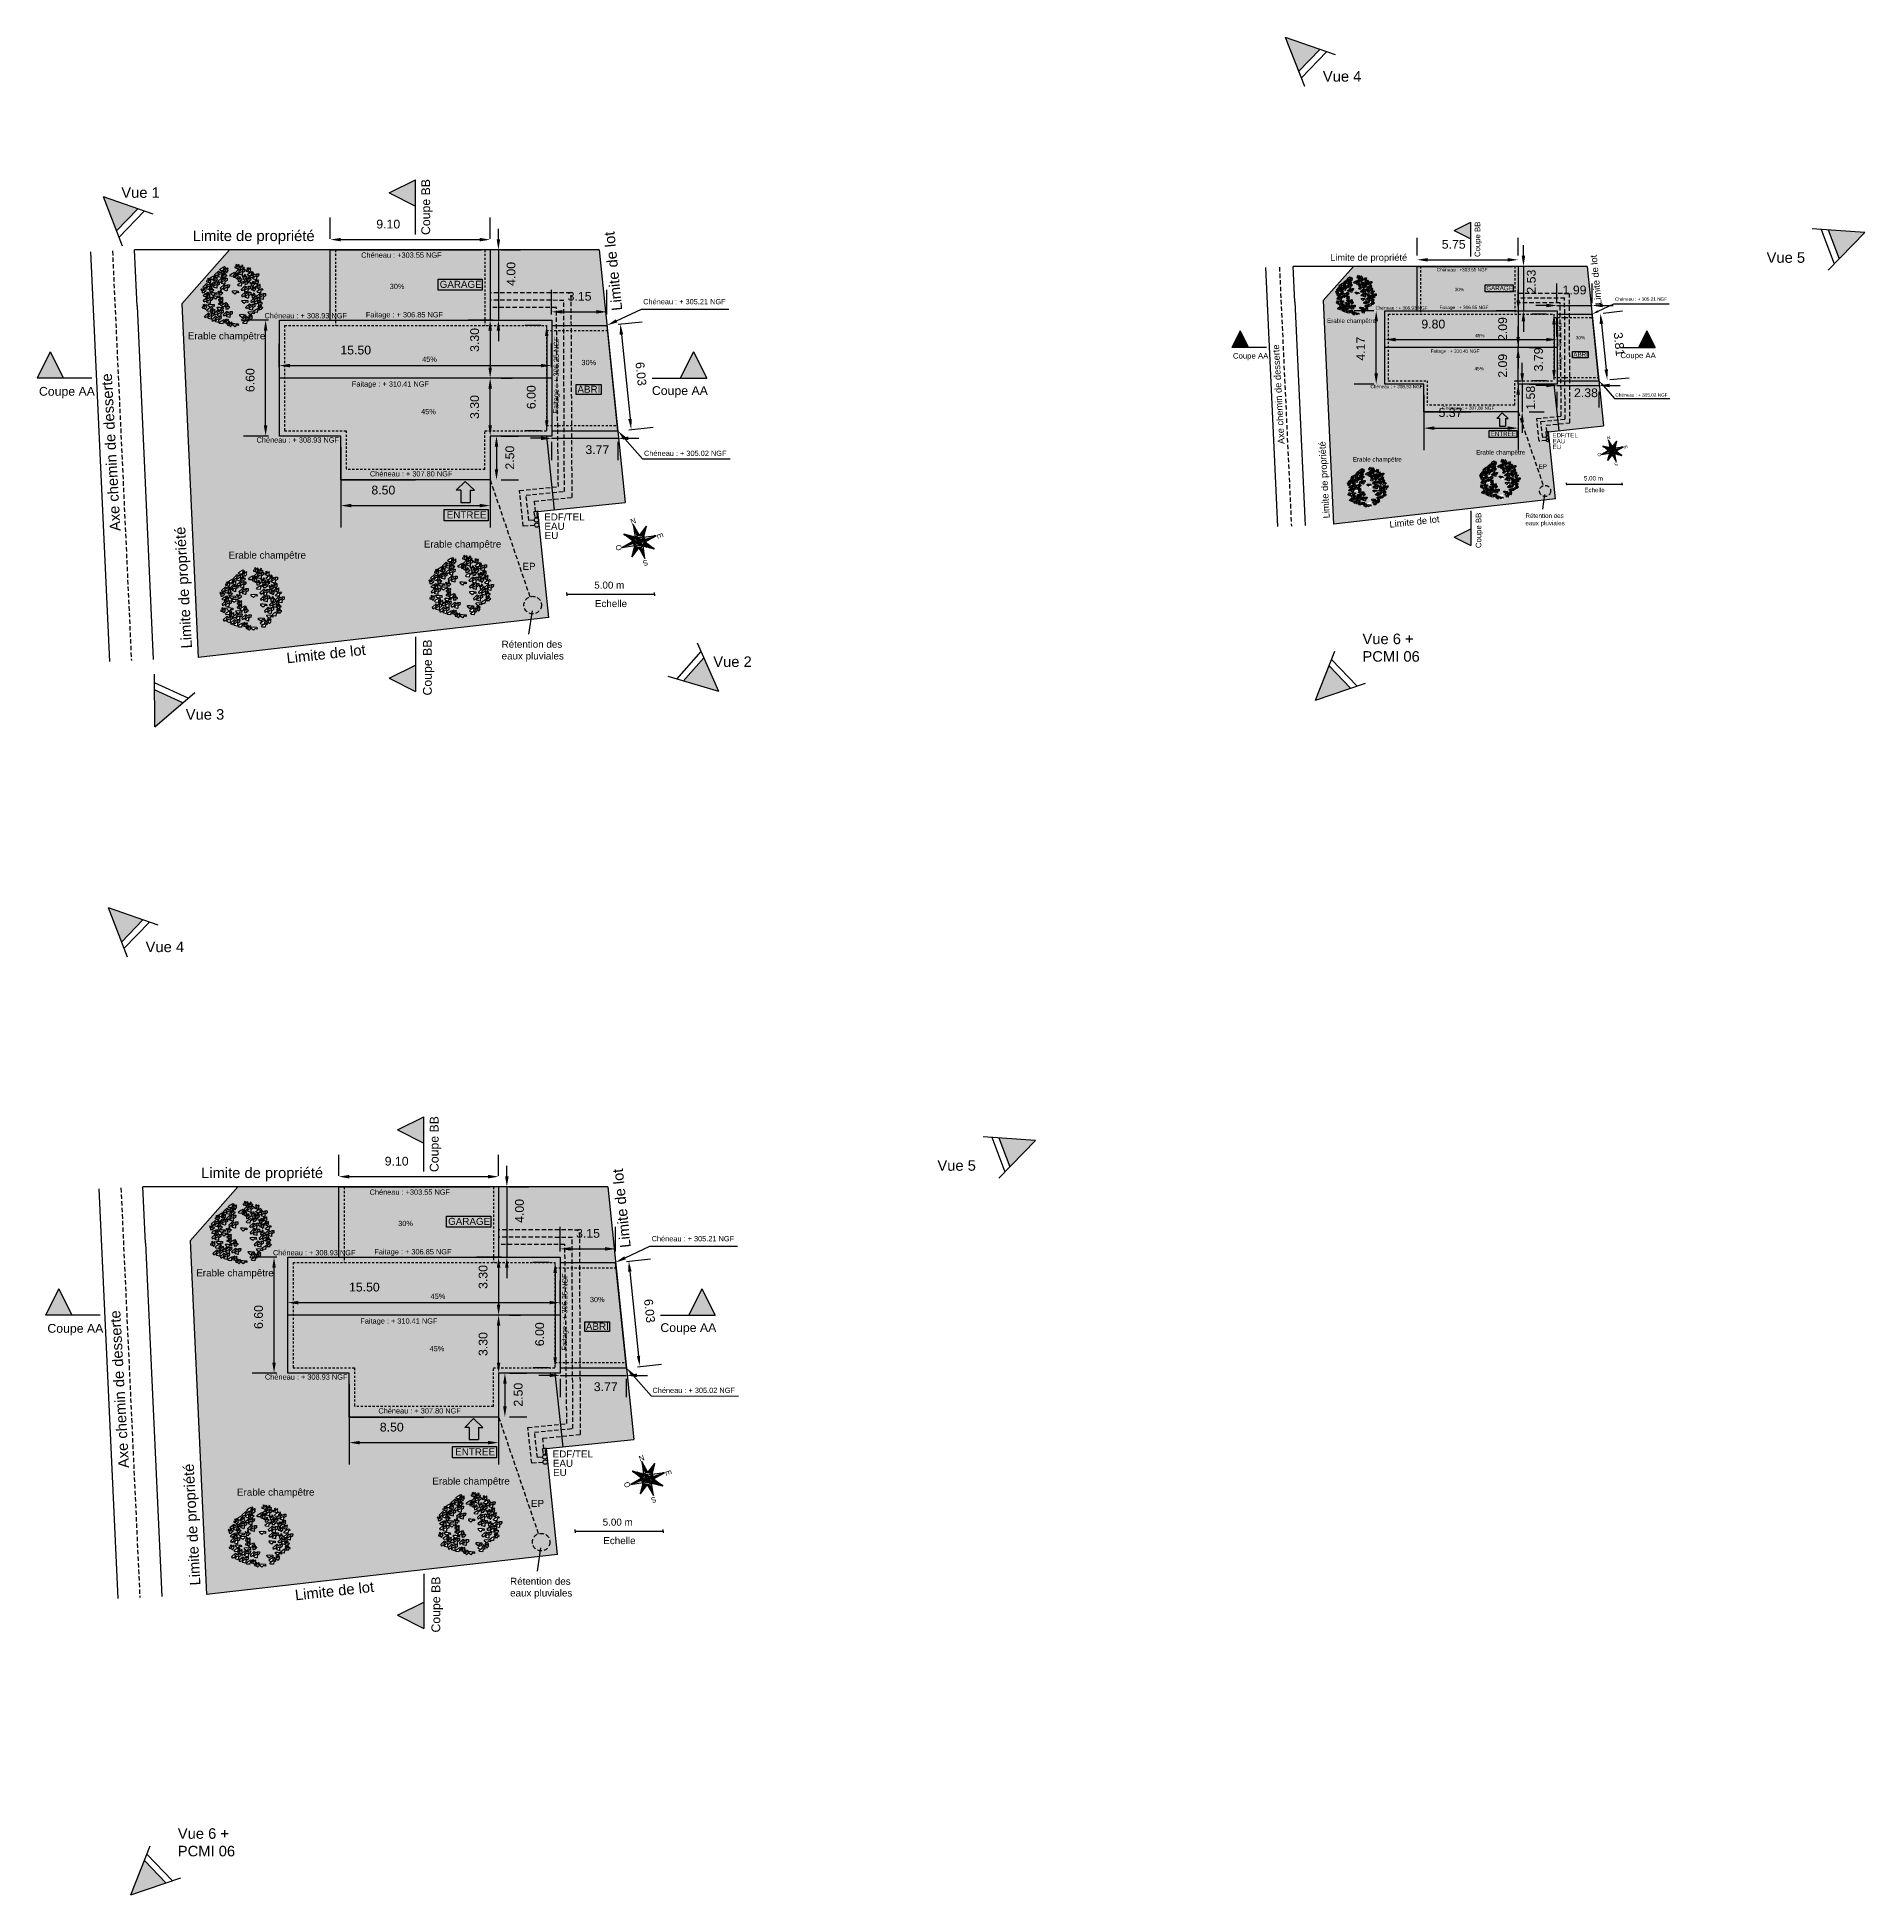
# Model space of a CAD drawing. Header units: millimetres. Extents: x 2331 to 2518, y 1657 to 1762.
# Drawn here: x 2414.2 to 2518.2, y 1656.7 to 1762.4 of the extents above; entities that cross this region are included whole.
import ezdxf
from ezdxf import colors
from ezdxf.entities.mleader import LeaderData, LeaderLine
from ezdxf.math import Vec2, Vec3

# ---------------------------------------------------------------- set-up
doc = ezdxf.new("R2010")
doc.units = ezdxf.units.MM
doc.linetypes.add('CACHE', pattern=[0.375, 0.25, -0.125])
doc.linetypes.add('PTS_EXT', pattern=[999999, 0, -999999])
for name, color, linetype in [('Cotations', 1, 'Continuous'), ('Espaces verts', 82, 'Continuous'), ('LimitesCommunes', 6, 'Continuous'), ('LimitesLot', 5, 'Continuous'), ('Maison', 7, 'Continuous'), ('Réseaux', 8, 'Continuous'), ('Texte', 7, 'Continuous'), ('Vues', 7, 'Continuous')]:
    doc.layers.add(name, color=color, linetype=linetype)
doc.styles.get("Standard").update_dxf_attribs({"font": 'arial.ttf'})
doc.dimstyles.new('ISO-25', dxfattribs={"dimtxt": 2.5, "dimasz": 2.5, "dimexe": 1.25, "dimexo": 0.625, "dimtad": 1, "dimtxsty": 'Standard', "dimcen": 2.5, "dimadec": 0, "dimazin": 0, "dimtfac": 1, "dimtmove": 0, "dimatfit": 3, "dimfxl": 1, "dimarcsym": 0})

msp = doc.modelspace()

# ---------------------------------------------------------------- texts
at = {"linetype": 'Continuous', "transparency": 33554636, "width": 0.85}
for s, height, rotation, p in [('N', 0.202, 19, (2503.579, 1739.501)), ('O', 0.202, 109, (2503.245, 1738.607)), ('E', 0.202, 289, (2504.48, 1739.148)), ('S', 0.202, 199, (2504.124, 1738.252)), ('N', 0.32, 19, (2448.031, 1734.689)), ('O', 0.32, 109, (2447.502, 1733.275)), ('E', 0.32, 289, (2449.456, 1734.129)), ('S', 0.32, 199, (2448.892, 1732.712)), ('N', 0.32, 19, (2448.512, 1681.35)), ('E', 0.32, 289, (2449.937, 1680.79)), ('O', 0.32, 109, (2447.983, 1679.935)), ('S', 0.32, 199, (2449.374, 1679.373))]:
    msp.add_text(s, height=height, rotation=rotation, dxfattribs=at).set_placement(p)
at = {"layer": 'Texte', "transparency": 33554636, "attachment_point": 1}
for s, width, heights, insert, char_height, rotation in [('Coupe BB', 4.63344, [0.702], (2436.063, 1751.173), 0.5, 90), ('Limite de lot', 14.37275, [2.279], (2446.905, 1746.834), 0.6, 95.76284), ('Coupe BB', 4.63344, [0.702], (2496.014, 1749.921), 0.3161, 90), ('Limite de lot', 14.37275, [2.279], (2502.868, 1747.178), 0.37926, 95.76284), (' Faitage : + 306.25 NGF', 4.8473, [0.00896], (2500.755, 1743.424), 0.18963, 89.42177), (' Faitage : + 306.25 NGF', 4.8473, [0.00896], (2443.563, 1740.895), 0.3, 89.42177), ('Axe chemin de desserte', 14.37275, [2.279], (2484.817, 1739.257), 0.37926, 93.22052), ('Axe chemin de desserte', 14.37275, [2.279], (2418.348, 1734.302), 0.6, 93.22052), ('Limite de propriété', 14.37275, [2.279], (2487.386, 1735.034), 0.37926, 93.22052), ('Coupe BB', 4.63344, [0.702], (2496.074, 1733.352), 0.3161, 90), ('Limite de propriété', 14.37275, [2.279], (2422.413, 1727.622), 0.6, 93.22052), ('Limite de lot', 5.27482, [1.105], (2491.145, 1734.885), 0.37926, 6.22617), ('Coupe BB', 4.63344, [0.702], (2436.157, 1724.96), 0.5, 90), ('Limite de lot', 5.27482, [1.105], (2428.359, 1727.386), 0.6, 6.22617), ('Coupe BB', 4.63344, [0.702], (2436.544, 1697.833), 0.5, 90), ('Limite de lot', 14.37275, [2.279], (2447.386, 1693.495), 0.6, 95.76284), (' Faitage : + 306.25 NGF', 4.8473, [0.00896], (2444.044, 1687.556), 0.3, 89.42177), ('Axe chemin de desserte', 14.37275, [2.279], (2418.83, 1680.963), 0.6, 93.22052), ('Limite de propriété', 14.37275, [2.279], (2422.894, 1674.283), 0.6, 93.22052), ('Limite de lot', 5.27482, [1.105], (2428.84, 1674.047), 0.6, 6.22617), ('Coupe BB', 4.63344, [0.702], (2436.638, 1671.621), 0.5, 90)]:
    msp.add_mtext_dynamic_manual_height_columns(s, width=width, gutter_width=12.5, heights=heights, dxfattribs=dict(at, insert=insert, char_height=char_height, rotation=rotation))
for s, width, heights, insert, char_height in [('Limite de propriété', 14.37275, [2.279], (2423.048, 1751.429), 0.6), ('Chéneau : +303.55 NGF', 6.78592, [0.162], (2432.638, 1750.18), 0.3), ('Limite de propriété', 14.37275, [2.279], (2487.787, 1750.083), 0.37926), ('Chéneau : +303.55 NGF', 6.78592, [0.162], (2493.85, 1749.293), 0.18963), ('30%', 1.31922, [0], (2434.263, 1748.395), 0.3), ('GARAGE', 2.51012, [0.53], (2437.107, 1748.565), 0.4), ('30%', 1.31922, [0], (2494.877, 1748.165), 0.1896), ('GARAGE', 2.51012, [0.53], (2496.674, 1748.273), 0.2528), ('Chéneau : + 305.21 NGF', 5.40111, [0.63], (2448.689, 1747.529), 0.3), ('Chéneau : + 308.93 NGF', 4.84602, [0.371], (2490.373, 1747.113), 0.18963), ('Faitage : + 306.85 NGF', 6.39214, [0.325], (2494.019, 1747.147), 0.18963), ('Chéneau : + 305.21 NGF', 5.40111, [0.63], (2503.995, 1747.618), 0.18963), ('Chéneau : + 308.93 NGF', 4.84602, [0.371], (2427.139, 1746.731), 0.3), ('Faitage : + 306.85 NGF', 6.39214, [0.325], (2432.907, 1746.785), 0.3), ('Erable champêtre', 4.58216, [0.551], (2487.613, 1746.418), 0.25284), ('Erable champêtre', 4.58216, [0.551], (2422.772, 1745.631), 0.4), ('45%', 1.31922, [0], (2496.044, 1745.544), 0.1896), ('30%', 1.31922, [0], (2501.774, 1745.428), 0.1896), ('45%', 1.31922, [0], (2436.109, 1744.249), 0.3), ('30%', 1.31922, [0], (2445.175, 1744.065), 0.3), ('Coupe AA', 4.63344, [0.702], (2482.258, 1744.454), 0.3161), ('Faitage : + 310.41 NGF', 6.96462, [0.306], (2493.514, 1744.657), 0.18963), ('ABRI', 2.51012, [0.53], (2501.63, 1744.495), 0.2528), ('Coupe AA', 4.63344, [0.702], (2504.31, 1744.48), 0.3161), ('Faitage : + 310.41 NGF', 6.96462, [0.306], (2432.108, 1742.846), 0.3), ('45%', 1.31922, [0], (2496.008, 1743.662), 0.1896), ('Coupe AA', 4.63344, [0.702], (2414.3, 1742.524), 0.5), ('ABRI', 2.51012, [0.53], (2444.947, 1742.59), 0.4), ('Coupe AA', 4.63344, [0.702], (2449.187, 1742.566), 0.5), ('Chéneau : + 308.93 NGF', 4.90307, [0.449], (2490.084, 1742.641), 0.18963), ('Chéneau : + 305.02 NGF', 5.40111, [0.63], (2504.026, 1742.161), 0.18963), ('45%', 1.31922, [0], (2436.052, 1741.272), 0.3), ('Chéneau : + 307.80 NGF', 6.40581, [0.501], (2494.165, 1741.423), 0.18963), ('Chéneau : + 308.93 NGF', 4.90307, [0.449], (2426.682, 1739.657), 0.3), ('ENTREE', 2.51012, [0.53], (2496.929, 1739.978), 0.2528), ('EDF/TEL', 4.58216, [0.551], (2500.435, 1739.902), 0.2528), ('EAU', 4.58216, [0.551], (2500.443, 1739.567), 0.2528), ('Chéneau : + 305.02 NGF', 5.40111, [0.63], (2448.737, 1738.897), 0.3), ('Erable champêtre', 4.58216, [0.551], (2489.078, 1738.529), 0.25284), ('Erable champêtre', 4.58216, [0.551], (2496.104, 1738.927), 0.25284), ('EU', 4.58216, [0.551], (2500.451, 1739.237), 0.2528), ('Chéneau : + 307.80 NGF', 6.40581, [0.501], (2433.137, 1737.729), 0.3), ('EP', 4.58216, [0.551], (2499.655, 1738.126), 0.2528), ('5.00 m', 2.51012, [0.53], (2502.235, 1737.451), 0.2528), ('Echelle', 2.51012, [0.53], (2502.258, 1736.785), 0.2528), ('ENTREE', 2.51012, [0.53], (2437.509, 1735.443), 0.4), ('EDF/TEL', 4.58216, [0.551], (2443.057, 1735.323), 0.4), ('Rétention des \\Peaux pluviales', 4.13392, [1.29], (2498.903, 1735.323), 0.25284), ('EAU', 4.58216, [0.551], (2443.069, 1734.793), 0.4), ('EU', 4.58216, [0.551], (2443.082, 1734.27), 0.4), ('Erable champêtre', 4.58216, [0.551], (2436.205, 1733.78), 0.4), ('Erable champêtre', 4.58216, [0.551], (2425.09, 1733.151), 0.4), ('EP', 4.58216, [0.551], (2441.822, 1732.513), 0.4), ('5.00 m', 2.51012, [0.53], (2445.905, 1731.445), 0.4), ('Echelle', 2.51012, [0.53], (2445.941, 1730.392), 0.4), ('Rétention des \\Peaux pluviales', 4.13392, [1.29], (2440.633, 1728.078), 0.4), ('Limite de propriété', 14.37275, [2.279], (2423.529, 1698.09), 0.6), ('Chéneau : +303.55 NGF', 6.78592, [0.162], (2433.119, 1696.84), 0.3), ('GARAGE', 2.51012, [0.53], (2437.588, 1695.226), 0.4), ('30%', 1.31922, [0], (2434.744, 1695.056), 0.3), ('Chéneau : + 305.21 NGF', 5.40111, [0.63], (2449.17, 1694.19), 0.3), ('Chéneau : + 308.93 NGF', 4.84602, [0.371], (2427.62, 1693.392), 0.3), ('Faitage : + 306.85 NGF', 6.39214, [0.325], (2433.388, 1693.446), 0.3), ('Erable champêtre', 4.58216, [0.551], (2423.253, 1692.292), 0.4), ('45%', 1.31922, [0], (2436.59, 1690.91), 0.3), ('30%', 1.31922, [0], (2445.657, 1690.726), 0.3), ('Coupe AA', 4.63344, [0.702], (2414.781, 1689.185), 0.5), ('Faitage : + 310.41 NGF', 6.96462, [0.306], (2432.589, 1689.507), 0.3), ('ABRI', 2.51012, [0.53], (2445.428, 1689.25), 0.4), ('Coupe AA', 4.63344, [0.702], (2449.668, 1689.227), 0.5), ('45%', 1.31922, [0], (2436.533, 1687.933), 0.3), ('Chéneau : + 308.93 NGF', 4.90307, [0.449], (2427.163, 1686.318), 0.3), ('Chéneau : + 305.02 NGF', 5.40111, [0.63], (2449.218, 1685.558), 0.3), ('Chéneau : + 307.80 NGF', 6.40581, [0.501], (2433.618, 1684.39), 0.3), ('ENTREE', 2.51012, [0.53], (2437.99, 1682.104), 0.4), ('EDF/TEL', 4.58216, [0.551], (2443.538, 1681.984), 0.4), ('EAU', 4.58216, [0.551], (2443.551, 1681.454), 0.4), ('Erable champêtre', 4.58216, [0.551], (2436.686, 1680.441), 0.4), ('EU', 4.58216, [0.551], (2443.563, 1680.931), 0.4), ('Erable champêtre', 4.58216, [0.551], (2425.571, 1679.812), 0.4), ('EP', 4.58216, [0.551], (2442.303, 1679.174), 0.4), ('5.00 m', 2.51012, [0.53], (2446.386, 1678.106), 0.4), ('Echelle', 2.51012, [0.53], (2446.422, 1677.053), 0.4), ('Rétention des \\Peaux pluviales', 4.13392, [1.29], (2441.114, 1674.739), 0.4)]:
    msp.add_mtext_dynamic_manual_height_columns(s, width=width, gutter_width=12.5, heights=heights, dxfattribs=dict(at, insert=insert, char_height=char_height))
at = {"layer": 'Vues', "transparency": 33554636, "char_height": 0.6, "attachment_point": 1}
for s, width, heights, insert in [('Vue 4', 2.70591, [0.656], (2487.375, 1760.505)), ('Vue 1', 2.70591, [0.656], (2418.987, 1753.891)), ('Vue 5', 2.70591, [0.656], (2512.63, 1750.19)), ('Vue 6 +\\PPCMI 06', 4.20893, [2.157], (2489.629, 1728.484)), ('Vue 2', 2.70591, [0.656], (2452.68, 1727.185)), ('Vue 3', 2.70591, [0.656], (2422.655, 1724.184)), ('Vue 4', 2.70591, [0.656], (2420.37, 1710.952)), ('Vue 5', 2.70591, [0.656], (2465.435, 1698.506)), ('Vue 6 +\\PPCMI 06', 4.20893, [2.157], (2422.203, 1660.479))]:
    msp.add_mtext_dynamic_manual_height_columns(s, width=width, gutter_width=12.5, heights=heights, dxfattribs=dict(at, insert=insert))

# ---------------------------------------------------------------- blocks, each defined once
blk = doc.blocks.new('*D51')
at = {"layer": 'Cotations', "color": 0, "lineweight": -2, "transparency": 16777216}
for p, q in [((2427.98, 1743.65), (2427.98, 1744.99)), ((2443.48, 1743.65), (2443.48, 1744.99)), ((2428.58, 1743.74), (2442.88, 1743.74))]:
    blk.add_line(p, q, dxfattribs=at)
at = {"layer": 'Cotations', "color": 0, "transparency": 16777216}
for points in [[(2428.58, 1743.84), (2428.58, 1743.64), (2427.98, 1743.74)], [(2442.88, 1743.84), (2442.88, 1743.64), (2443.48, 1743.74)]]:
    blk.add_solid(points, dxfattribs=at)
at = {"layer": 'Defpoints', "color": 0, "transparency": 16777216}
for p in [(2427.98, 1743.03), (2443.48, 1743.74), (2443.48, 1743.03)]:
    blk.add_point(p, dxfattribs=at)
at = {"layer": 'Cotations', "color": 0, "transparency": 16777216, "insert": (2432.33, 1744.62), "char_height": 0.5, "attachment_point": 5}
blk.add_mtext('15.50', dxfattribs=at)
blk = doc.blocks.new('*D52')
at = {"layer": 'Cotations', "color": 0, "lineweight": -2, "transparency": 16777216}
for p, q in [((2431.48, 1739.1), (2431.48, 1734.52)), ((2439.98, 1739.1), (2439.98, 1734.52)), ((2432.08, 1735.77), (2439.38, 1735.77))]:
    blk.add_line(p, q, dxfattribs=at)
at = {"layer": 'Cotations', "color": 0, "transparency": 16777216}
for points in [[(2432.08, 1735.87), (2432.08, 1735.67), (2431.48, 1735.77)], [(2439.38, 1735.87), (2439.38, 1735.67), (2439.98, 1735.77)]]:
    blk.add_solid(points, dxfattribs=at)
at = {"layer": 'Defpoints', "color": 0, "transparency": 16777216}
for p in [(2431.48, 1739.73), (2439.98, 1739.73), (2439.98, 1735.77)]:
    blk.add_point(p, dxfattribs=at)
at = {"layer": 'Cotations', "color": 0, "transparency": 16777216, "insert": (2433.9, 1736.65), "char_height": 0.5, "attachment_point": 5}
blk.add_mtext('8.50', dxfattribs=at)
blk = doc.blocks.new('*D53')
at = {"layer": 'Cotations', "color": 0, "lineweight": -2, "transparency": 16777216}
for p, q in [((2427.36, 1746.33), (2425.95, 1746.33)), ((2427.2, 1740.33), (2427.2, 1745.73)), ((2427.36, 1739.73), (2425.95, 1739.73))]:
    blk.add_line(p, q, dxfattribs=at)
at = {"layer": 'Cotations', "color": 0, "transparency": 16777216}
for points in [[(2427.1, 1745.73), (2427.3, 1745.73), (2427.2, 1746.33)], [(2427.1, 1740.33), (2427.3, 1740.33), (2427.2, 1739.73)]]:
    blk.add_solid(points, dxfattribs=at)
at = {"layer": 'Defpoints', "color": 0, "transparency": 16777216}
for p in [(2427.2, 1746.33), (2427.98, 1746.33), (2427.98, 1739.73)]:
    blk.add_point(p, dxfattribs=at)
at = {"layer": 'Cotations', "color": 0, "transparency": 16777216, "insert": (2426.32, 1742.91), "char_height": 0.5, "attachment_point": 5, "rotation": 90}
blk.add_mtext('6.60', dxfattribs=at)
blk = doc.blocks.new('*D46')
at = {"layer": 'Cotations', "color": 0, "lineweight": -2, "transparency": 16777216}
for p, q in [((2440.61, 1739.73), (2441.59, 1739.73)), ((2440.34, 1739.13), (2440.34, 1737.83)), ((2440.61, 1737.23), (2441.59, 1737.23))]:
    blk.add_line(p, q, dxfattribs=at)
at = {"layer": 'Cotations', "color": 0, "transparency": 16777216}
for points in [[(2440.24, 1739.13), (2440.44, 1739.13), (2440.34, 1739.73)], [(2440.24, 1737.83), (2440.44, 1737.83), (2440.34, 1737.23)]]:
    blk.add_solid(points, dxfattribs=at)
at = {"layer": 'Defpoints', "color": 0, "transparency": 16777216}
for p in [(2439.98, 1739.73), (2439.98, 1737.23), (2440.34, 1737.23)]:
    blk.add_point(p, dxfattribs=at)
at = {"layer": 'Cotations', "color": 0, "transparency": 16777216, "insert": (2441.1, 1738.5), "char_height": 0.5, "attachment_point": 5, "rotation": 90}
blk.add_mtext('2.50', dxfattribs=at)
blk = doc.blocks.new('*D47')
at = {"layer": 'Cotations', "color": 0, "lineweight": -2, "transparency": 16777216}
for p, q in [((2430.88, 1750.95), (2430.88, 1752.16)), ((2439.98, 1750.95), (2439.98, 1752.16)), ((2431.48, 1750.91), (2439.38, 1750.91))]:
    blk.add_line(p, q, dxfattribs=at)
at = {"layer": 'Cotations', "color": 0, "transparency": 16777216}
for points in [[(2431.48, 1751.01), (2431.48, 1750.81), (2430.88, 1750.91)], [(2439.38, 1751.01), (2439.38, 1750.81), (2439.98, 1750.91)]]:
    blk.add_solid(points, dxfattribs=at)
at = {"layer": 'Defpoints', "color": 0, "transparency": 16777216}
for p in [(2430.88, 1750.33), (2439.98, 1750.91), (2439.98, 1750.33)]:
    blk.add_point(p, dxfattribs=at)
at = {"layer": 'Cotations', "color": 0, "transparency": 16777216, "insert": (2434.18, 1751.79), "char_height": 0.5, "attachment_point": 5}
blk.add_mtext('9.10', dxfattribs=at)
blk = doc.blocks.new('*D54')
at = {"layer": 'Cotations', "color": 0, "lineweight": -2, "transparency": 16777216}
for p, q in [((2442.86, 1746.03), (2441.95, 1746.03)), ((2443.2, 1745.43), (2443.2, 1740.63)), ((2442.86, 1740.03), (2441.95, 1740.03))]:
    blk.add_line(p, q, dxfattribs=at)
at = {"layer": 'Cotations', "color": 0, "transparency": 16777216}
for points in [[(2443.1, 1745.43), (2443.3, 1745.43), (2443.2, 1746.03)], [(2443.1, 1740.63), (2443.3, 1740.63), (2443.2, 1740.03)]]:
    blk.add_solid(points, dxfattribs=at)
at = {"layer": 'Defpoints', "color": 0, "transparency": 16777216}
for p in [(2443.48, 1746.03), (2443.2, 1740.03), (2443.48, 1740.03)]:
    blk.add_point(p, dxfattribs=at)
at = {"layer": 'Cotations', "color": 0, "transparency": 16777216, "insert": (2442.32, 1741.94), "char_height": 0.5, "attachment_point": 5, "rotation": 90}
blk.add_mtext('6.00', dxfattribs=at)
blk = doc.blocks.new('*D48')
at = {"layer": 'Cotations', "color": 0, "lineweight": -2, "transparency": 16777216}
for p, q in [((2443.48, 1746.65), (2443.48, 1748.05)), ((2446.63, 1746.65), (2446.63, 1748.05)), ((2444.08, 1746.8), (2446.03, 1746.8))]:
    blk.add_line(p, q, dxfattribs=at)
at = {"layer": 'Cotations', "color": 0, "transparency": 16777216}
for points in [[(2444.08, 1746.9), (2444.08, 1746.7), (2443.48, 1746.8)], [(2446.03, 1746.9), (2446.03, 1746.7), (2446.63, 1746.8)]]:
    blk.add_solid(points, dxfattribs=at)
at = {"layer": 'Defpoints', "color": 0, "transparency": 16777216}
for p in [(2443.48, 1746.03), (2446.63, 1746.8), (2446.63, 1746.03)]:
    blk.add_point(p, dxfattribs=at)
at = {"layer": 'Cotations', "color": 0, "transparency": 16777216, "insert": (2445.07, 1747.68), "char_height": 0.5, "attachment_point": 5}
blk.add_mtext('3.15', dxfattribs=at)
blk = doc.blocks.new('*D55')
at = {"layer": 'Cotations', "color": 0, "lineweight": -2, "transparency": 16777216}
for p, q in [((2442.88, 1739.6), (2442.28, 1739.6)), ((2443.48, 1739.6), (2447.25, 1739.6)), ((2447.85, 1739.6), (2448.45, 1739.6)), ((2443.48, 1739.4), (2443.48, 1738.35)), ((2447.25, 1739.4), (2447.25, 1738.35))]:
    blk.add_line(p, q, dxfattribs=at)
at = {"layer": 'Cotations', "color": 0, "transparency": 16777216}
for points in [[(2442.88, 1739.7), (2442.88, 1739.5), (2443.48, 1739.6)], [(2447.85, 1739.7), (2447.85, 1739.5), (2447.25, 1739.6)]]:
    blk.add_solid(points, dxfattribs=at)
at = {"layer": 'Defpoints', "color": 0, "transparency": 16777216}
for p in [(2443.48, 1740.03), (2447.25, 1740.03), (2447.25, 1739.6)]:
    blk.add_point(p, dxfattribs=at)
at = {"layer": 'Cotations', "color": 0, "transparency": 16777216, "insert": (2446.08, 1738.95), "char_height": 0.5, "attachment_point": 5}
blk.add_mtext('3.77', dxfattribs=at)
blk = doc.blocks.new('*D49')
at = {"layer": 'Cotations', "color": 0, "lineweight": -2, "transparency": 16777216}
for p, q in [((2447.26, 1746.09), (2448.63, 1746.23)), ((2447.45, 1745.51), (2447.94, 1740.7)), ((2447.87, 1740.09), (2449.25, 1740.23))]:
    blk.add_line(p, q, dxfattribs=at)
at = {"layer": 'Cotations', "color": 0, "transparency": 16777216}
for points in [[(2447.55, 1745.52), (2447.35, 1745.5), (2447.39, 1746.11)], [(2448.04, 1740.71), (2447.84, 1740.69), (2448.01, 1740.11)]]:
    blk.add_solid(points, dxfattribs=at)
at = {"layer": 'Defpoints', "color": 0, "transparency": 16777216}
for p in [(2446.63, 1746.03), (2447.25, 1740.03), (2448.01, 1740.11)]:
    blk.add_point(p, dxfattribs=at)
at = {"layer": 'Cotations', "color": 0, "transparency": 16777216, "insert": (2448.56, 1743.27), "char_height": 0.5, "attachment_point": 5, "rotation": 275.8917}
blk.add_mtext('6.03', dxfattribs=at)
blk = doc.blocks.new('*D56')
at = {"layer": 'Cotations', "color": 0, "lineweight": -2, "transparency": 16777216}
for p, q in [((2440.61, 1743.03), (2441.23, 1743.03)), ((2439.98, 1740.33), (2439.98, 1742.43)), ((2440.61, 1739.73), (2441.23, 1739.73))]:
    blk.add_line(p, q, dxfattribs=at)
at = {"layer": 'Cotations', "color": 0, "transparency": 16777216}
for points in [[(2439.88, 1742.43), (2440.08, 1742.43), (2439.98, 1743.03)], [(2439.88, 1740.33), (2440.08, 1740.33), (2439.98, 1739.73)]]:
    blk.add_solid(points, dxfattribs=at)
at = {"layer": 'Defpoints', "color": 0, "transparency": 16777216}
for p in [(2439.98, 1743.03), (2439.98, 1743.03), (2439.98, 1739.73)]:
    blk.add_point(p, dxfattribs=at)
at = {"layer": 'Cotations', "color": 0, "transparency": 16777216, "insert": (2439.1, 1741.38), "char_height": 0.5, "attachment_point": 5, "rotation": 90}
blk.add_mtext('3.30', dxfattribs=at)
blk = doc.blocks.new('BRANCHO1', base_point=(16.66, 36.12))
for p, q in [((16.573, 36.15), (16.636, 36.208)), ((16.582, 36.116), (16.573, 36.15)), ((16.599, 36.131), (16.582, 36.116)), ((16.622, 36.134), (16.599, 36.131)), ((16.671, 36.184), (16.619, 36.168)), ((16.619, 36.168), (16.645, 36.134)), ((16.642, 36.107), (16.622, 36.134)), ((16.636, 36.208), (16.671, 36.184)), ((16.685, 36.094), (16.642, 36.107)), ((16.645, 36.134), (16.662, 36.153)), ((16.662, 36.153), (16.702, 36.168)), ((16.688, 36.101), (16.685, 36.094)), ((16.728, 36.162), (16.688, 36.137)), ((16.688, 36.137), (16.688, 36.101)), ((16.702, 36.168), (16.691, 36.202)), ((16.691, 36.202), (16.731, 36.202)), ((16.731, 36.202), (16.728, 36.162))]:
    blk.add_line(p, q)
blk = doc.blocks.new('BRANCHO2', base_point=(16.83, 36.07))
for p, q in [((16.783, 36.097), (16.824, 36.101)), ((16.786, 36.072), (16.783, 36.097)), ((16.824, 36.041), (16.786, 36.072)), ((16.824, 36.101), (16.887, 36.094)), ((16.853, 36.073), (16.824, 36.041)), ((16.889, 36.062), (16.853, 36.073)), ((16.887, 36.094), (16.889, 36.062))]:
    blk.add_line(p, q)
blk = doc.blocks.new('BRANCHO3', base_point=(16.71, 35.96))
for p, q in [((16.655, 35.995), (16.655, 35.979)), ((16.684, 35.989), (16.655, 35.995)), ((16.655, 35.979), (16.681, 35.973)), ((16.69, 36.035), (16.67, 36.026)), ((16.67, 36.026), (16.687, 36.001)), ((16.681, 35.973), (16.693, 35.97)), ((16.701, 35.992), (16.684, 35.989)), ((16.687, 36.001), (16.701, 35.992)), ((16.696, 36.032), (16.69, 36.035)), ((16.693, 36.016), (16.696, 36.032)), ((16.71, 36.016), (16.693, 36.016)), ((16.693, 35.97), (16.707, 35.955)), ((16.707, 35.955), (16.713, 35.955)), ((16.73, 36.029), (16.71, 36.016)), ((16.713, 35.955), (16.724, 35.97)), ((16.724, 35.998), (16.739, 36.023)), ((16.739, 35.989), (16.724, 35.998)), ((16.724, 35.97), (16.739, 35.989)), ((16.739, 36.023), (16.73, 36.029))]:
    blk.add_line(p, q)
blk = doc.blocks.new('*D45')
at = {"layer": 'Cotations', "color": 0, "lineweight": -2, "transparency": 16777216}
for p, q in [((2440.14, 1746.33), (2438.73, 1746.33)), ((2439.98, 1745.73), (2439.98, 1743.63)), ((2440.14, 1743.03), (2438.73, 1743.03))]:
    blk.add_line(p, q, dxfattribs=at)
at = {"layer": 'Cotations', "color": 0, "transparency": 16777216}
for points in [[(2439.88, 1745.73), (2440.08, 1745.73), (2439.98, 1746.33)], [(2439.88, 1743.63), (2440.08, 1743.63), (2439.98, 1743.03)]]:
    blk.add_solid(points, dxfattribs=at)
at = {"layer": 'Defpoints', "color": 0, "transparency": 16777216}
for p in [(2440.76, 1746.33), (2439.98, 1743.03), (2440.76, 1743.03)]:
    blk.add_point(p, dxfattribs=at)
at = {"layer": 'Cotations', "color": 0, "transparency": 16777216, "insert": (2439.1, 1745.2), "char_height": 0.5, "attachment_point": 5, "rotation": 90}
blk.add_mtext('3.30', dxfattribs=at)
blk = doc.blocks.new('*D50')
at = {"layer": 'Cotations', "color": 0, "lineweight": -2, "transparency": 16777216}
for p, q in [((2440.45, 1750.93), (2440.45, 1751.53)), ((2440.45, 1750.33), (2440.45, 1746.33)), ((2440.61, 1750.33), (2441.7, 1750.33)), ((2440.61, 1746.33), (2441.7, 1746.33)), ((2440.45, 1745.73), (2440.45, 1745.13))]:
    blk.add_line(p, q, dxfattribs=at)
at = {"layer": 'Cotations', "color": 0, "transparency": 16777216}
for points in [[(2440.35, 1750.93), (2440.55, 1750.93), (2440.45, 1750.33)], [(2440.35, 1745.73), (2440.55, 1745.73), (2440.45, 1746.33)]]:
    blk.add_solid(points, dxfattribs=at)
at = {"layer": 'Defpoints', "color": 0, "transparency": 16777216}
for p in [(2439.98, 1750.33), (2439.98, 1746.33), (2440.45, 1746.33)]:
    blk.add_point(p, dxfattribs=at)
at = {"layer": 'Cotations', "color": 0, "transparency": 16777216, "insert": (2441.17, 1748.96), "char_height": 0.5, "attachment_point": 5, "rotation": 90}
blk.add_mtext('4.00', dxfattribs=at)
blk = doc.blocks.new('*D79')
at = {"layer": 'Cotations', "color": 0, "lineweight": -2, "transparency": 16777216}
for p, q in [((2428.46, 1690.31), (2428.46, 1691.65)), ((2443.96, 1690.31), (2443.96, 1691.65)), ((2429.06, 1690.4), (2443.36, 1690.4))]:
    blk.add_line(p, q, dxfattribs=at)
at = {"layer": 'Cotations', "color": 0, "transparency": 16777216}
for points in [[(2429.06, 1690.5), (2429.06, 1690.3), (2428.46, 1690.4)], [(2443.36, 1690.5), (2443.36, 1690.3), (2443.96, 1690.4)]]:
    blk.add_solid(points, dxfattribs=at)
at = {"layer": 'Defpoints', "color": 0, "transparency": 16777216}
for p in [(2443.96, 1690.4), (2428.46, 1689.69), (2443.96, 1689.69)]:
    blk.add_point(p, dxfattribs=at)
at = {"layer": 'Cotations', "color": 0, "transparency": 16777216, "insert": (2432.82, 1691.28), "char_height": 0.5, "attachment_point": 5}
blk.add_mtext('15.50', dxfattribs=at)
blk = doc.blocks.new('*D80')
at = {"layer": 'Cotations', "color": 0, "lineweight": -2, "transparency": 16777216}
for p, q in [((2431.96, 1685.76), (2431.96, 1681.18)), ((2440.46, 1685.76), (2440.46, 1681.18)), ((2432.56, 1682.43), (2439.86, 1682.43))]:
    blk.add_line(p, q, dxfattribs=at)
at = {"layer": 'Cotations', "color": 0, "transparency": 16777216}
for points in [[(2432.56, 1682.53), (2432.56, 1682.33), (2431.96, 1682.43)], [(2439.86, 1682.53), (2439.86, 1682.33), (2440.46, 1682.43)]]:
    blk.add_solid(points, dxfattribs=at)
at = {"layer": 'Defpoints', "color": 0, "transparency": 16777216}
for p in [(2431.96, 1686.39), (2440.46, 1686.39), (2440.46, 1682.43)]:
    blk.add_point(p, dxfattribs=at)
at = {"layer": 'Cotations', "color": 0, "transparency": 16777216, "insert": (2434.38, 1683.31), "char_height": 0.5, "attachment_point": 5}
blk.add_mtext('8.50', dxfattribs=at)
blk = doc.blocks.new('*D81')
at = {"layer": 'Cotations', "color": 0, "lineweight": -2, "transparency": 16777216}
for p, q in [((2427.84, 1692.99), (2426.43, 1692.99)), ((2427.68, 1686.99), (2427.68, 1692.39)), ((2427.84, 1686.39), (2426.43, 1686.39))]:
    blk.add_line(p, q, dxfattribs=at)
at = {"layer": 'Cotations', "color": 0, "transparency": 16777216}
for points in [[(2427.58, 1692.39), (2427.78, 1692.39), (2427.68, 1692.99)], [(2427.58, 1686.99), (2427.78, 1686.99), (2427.68, 1686.39)]]:
    blk.add_solid(points, dxfattribs=at)
at = {"layer": 'Defpoints', "color": 0, "transparency": 16777216}
for p in [(2427.68, 1692.99), (2428.46, 1692.99), (2428.46, 1686.39)]:
    blk.add_point(p, dxfattribs=at)
at = {"layer": 'Cotations', "color": 0, "transparency": 16777216, "insert": (2426.8, 1689.58), "char_height": 0.5, "attachment_point": 5, "rotation": 90}
blk.add_mtext('6.60', dxfattribs=at)
blk = doc.blocks.new('*D70')
at = {"layer": 'Cotations', "color": 0, "lineweight": -2, "transparency": 16777216}
for p, q in [((2440.82, 1685.79), (2440.82, 1684.49)), ((2441.09, 1686.39), (2442.07, 1686.39)), ((2441.09, 1683.89), (2442.07, 1683.89))]:
    blk.add_line(p, q, dxfattribs=at)
at = {"layer": 'Cotations', "color": 0, "transparency": 16777216}
for points in [[(2440.72, 1685.79), (2440.92, 1685.79), (2440.82, 1686.39)], [(2440.72, 1684.49), (2440.92, 1684.49), (2440.82, 1683.89)]]:
    blk.add_solid(points, dxfattribs=at)
at = {"layer": 'Defpoints', "color": 0, "transparency": 16777216}
for p in [(2440.46, 1686.39), (2440.46, 1683.89), (2440.82, 1683.89)]:
    blk.add_point(p, dxfattribs=at)
at = {"layer": 'Cotations', "color": 0, "transparency": 16777216, "insert": (2441.58, 1685.16), "char_height": 0.5, "attachment_point": 5, "rotation": 90}
blk.add_mtext('2.50', dxfattribs=at)
blk = doc.blocks.new('*D71')
at = {"layer": 'Cotations', "color": 0, "lineweight": -2, "transparency": 16777216}
for p, q in [((2431.36, 1697.61), (2431.36, 1698.82)), ((2440.46, 1697.61), (2440.46, 1698.82)), ((2431.96, 1697.57), (2439.86, 1697.57))]:
    blk.add_line(p, q, dxfattribs=at)
at = {"layer": 'Cotations', "color": 0, "transparency": 16777216}
for points in [[(2431.96, 1697.67), (2431.96, 1697.47), (2431.36, 1697.57)], [(2439.86, 1697.67), (2439.86, 1697.47), (2440.46, 1697.57)]]:
    blk.add_solid(points, dxfattribs=at)
at = {"layer": 'Defpoints', "color": 0, "transparency": 16777216}
for p in [(2440.46, 1697.57), (2431.36, 1696.99), (2440.46, 1696.99)]:
    blk.add_point(p, dxfattribs=at)
at = {"layer": 'Cotations', "color": 0, "transparency": 16777216, "insert": (2434.66, 1698.45), "char_height": 0.5, "attachment_point": 5}
blk.add_mtext('9.10', dxfattribs=at)
blk = doc.blocks.new('*D76')
at = {"layer": 'Cotations', "color": 0, "lineweight": -2, "transparency": 16777216}
for p, q in [((2443.34, 1692.69), (2442.43, 1692.69)), ((2443.68, 1692.09), (2443.68, 1687.29)), ((2443.34, 1686.69), (2442.43, 1686.69))]:
    blk.add_line(p, q, dxfattribs=at)
at = {"layer": 'Cotations', "color": 0, "transparency": 16777216}
for points in [[(2443.58, 1692.09), (2443.78, 1692.09), (2443.68, 1692.69)], [(2443.58, 1687.29), (2443.78, 1687.29), (2443.68, 1686.69)]]:
    blk.add_solid(points, dxfattribs=at)
at = {"layer": 'Defpoints', "color": 0, "transparency": 16777216}
for p in [(2443.96, 1692.69), (2443.68, 1686.69), (2443.96, 1686.69)]:
    blk.add_point(p, dxfattribs=at)
at = {"layer": 'Cotations', "color": 0, "transparency": 16777216, "insert": (2442.8, 1688.6), "char_height": 0.5, "attachment_point": 5, "rotation": 90}
blk.add_mtext('6.00', dxfattribs=at)
blk = doc.blocks.new('*D72')
at = {"layer": 'Cotations', "color": 0, "lineweight": -2, "transparency": 16777216}
for p, q in [((2443.96, 1693.31), (2443.96, 1694.71)), ((2447.11, 1693.31), (2447.11, 1694.71)), ((2444.56, 1693.46), (2446.51, 1693.46))]:
    blk.add_line(p, q, dxfattribs=at)
at = {"layer": 'Cotations', "color": 0, "transparency": 16777216}
for points in [[(2444.56, 1693.56), (2444.56, 1693.36), (2443.96, 1693.46)], [(2446.51, 1693.56), (2446.51, 1693.36), (2447.11, 1693.46)]]:
    blk.add_solid(points, dxfattribs=at)
at = {"layer": 'Defpoints', "color": 0, "transparency": 16777216}
for p in [(2447.11, 1693.46), (2443.96, 1692.69), (2447.11, 1692.69)]:
    blk.add_point(p, dxfattribs=at)
at = {"layer": 'Cotations', "color": 0, "transparency": 16777216, "insert": (2445.55, 1694.34), "char_height": 0.5, "attachment_point": 5}
blk.add_mtext('3.15', dxfattribs=at)
blk = doc.blocks.new('*D77')
at = {"layer": 'Cotations', "color": 0, "lineweight": -2, "transparency": 16777216}
for p, q in [((2443.36, 1686.26), (2442.76, 1686.26)), ((2443.96, 1686.26), (2447.73, 1686.26)), ((2443.96, 1686.06), (2443.96, 1685.01)), ((2447.73, 1686.06), (2447.73, 1685.01)), ((2448.33, 1686.26), (2448.93, 1686.26))]:
    blk.add_line(p, q, dxfattribs=at)
at = {"layer": 'Cotations', "color": 0, "transparency": 16777216}
for points in [[(2443.36, 1686.36), (2443.36, 1686.16), (2443.96, 1686.26)], [(2448.33, 1686.36), (2448.33, 1686.16), (2447.73, 1686.26)]]:
    blk.add_solid(points, dxfattribs=at)
at = {"layer": 'Defpoints', "color": 0, "transparency": 16777216}
for p in [(2443.96, 1686.69), (2447.73, 1686.69), (2447.73, 1686.26)]:
    blk.add_point(p, dxfattribs=at)
at = {"layer": 'Cotations', "color": 0, "transparency": 16777216, "insert": (2446.56, 1685.61), "char_height": 0.5, "attachment_point": 5}
blk.add_mtext('3.77', dxfattribs=at)
blk = doc.blocks.new('*D73')
at = {"layer": 'Cotations', "color": 0, "lineweight": -2, "transparency": 16777216}
for p, q in [((2447.74, 1692.75), (2449.11, 1692.9)), ((2447.93, 1692.17), (2448.42, 1687.36)), ((2448.36, 1686.75), (2449.73, 1686.9))]:
    blk.add_line(p, q, dxfattribs=at)
at = {"layer": 'Cotations', "color": 0, "transparency": 16777216}
for points in [[(2448.03, 1692.18), (2447.83, 1692.16), (2447.87, 1692.77)], [(2448.52, 1687.37), (2448.33, 1687.35), (2448.49, 1686.77)]]:
    blk.add_solid(points, dxfattribs=at)
at = {"layer": 'Defpoints', "color": 0, "transparency": 16777216}
for p in [(2447.11, 1692.69), (2447.73, 1686.69), (2448.49, 1686.77)]:
    blk.add_point(p, dxfattribs=at)
at = {"layer": 'Cotations', "color": 0, "transparency": 16777216, "insert": (2449.05, 1689.93), "char_height": 0.5, "attachment_point": 5, "rotation": 275.8917}
blk.add_mtext('6.03', dxfattribs=at)
blk = doc.blocks.new('*D78')
at = {"layer": 'Cotations', "color": 0, "lineweight": -2, "transparency": 16777216}
for p, q in [((2440.46, 1686.99), (2440.46, 1689.09)), ((2441.09, 1689.69), (2441.71, 1689.69)), ((2441.09, 1686.39), (2441.71, 1686.39))]:
    blk.add_line(p, q, dxfattribs=at)
at = {"layer": 'Cotations', "color": 0, "transparency": 16777216}
for points in [[(2440.36, 1689.09), (2440.56, 1689.09), (2440.46, 1689.69)], [(2440.36, 1686.99), (2440.56, 1686.99), (2440.46, 1686.39)]]:
    blk.add_solid(points, dxfattribs=at)
at = {"layer": 'Defpoints', "color": 0, "transparency": 16777216}
for p in [(2440.46, 1689.69), (2440.46, 1689.69), (2440.46, 1686.39)]:
    blk.add_point(p, dxfattribs=at)
at = {"layer": 'Cotations', "color": 0, "transparency": 16777216, "insert": (2439.58, 1688.04), "char_height": 0.5, "attachment_point": 5, "rotation": 90}
blk.add_mtext('3.30', dxfattribs=at)
blk = doc.blocks.new('*D74')
at = {"layer": 'Cotations', "color": 0, "lineweight": -2, "transparency": 16777216}
for p, q in [((2440.62, 1692.99), (2439.21, 1692.99)), ((2440.46, 1692.39), (2440.46, 1690.29)), ((2440.62, 1689.69), (2439.21, 1689.69))]:
    blk.add_line(p, q, dxfattribs=at)
at = {"layer": 'Cotations', "color": 0, "transparency": 16777216}
for points in [[(2440.36, 1692.39), (2440.56, 1692.39), (2440.46, 1692.99)], [(2440.36, 1690.29), (2440.56, 1690.29), (2440.46, 1689.69)]]:
    blk.add_solid(points, dxfattribs=at)
at = {"layer": 'Defpoints', "color": 0, "transparency": 16777216}
for p in [(2441.25, 1692.99), (2440.46, 1689.69), (2441.25, 1689.69)]:
    blk.add_point(p, dxfattribs=at)
at = {"layer": 'Cotations', "color": 0, "transparency": 16777216, "insert": (2439.58, 1691.86), "char_height": 0.5, "attachment_point": 5, "rotation": 90}
blk.add_mtext('3.30', dxfattribs=at)
blk = doc.blocks.new('*D75')
at = {"layer": 'Cotations', "color": 0, "lineweight": -2, "transparency": 16777216}
for p, q in [((2440.93, 1697.59), (2440.93, 1698.19)), ((2440.93, 1696.99), (2440.93, 1692.99)), ((2441.09, 1696.99), (2442.18, 1696.99)), ((2440.93, 1692.39), (2440.93, 1691.79)), ((2441.09, 1692.99), (2442.18, 1692.99))]:
    blk.add_line(p, q, dxfattribs=at)
at = {"layer": 'Cotations', "color": 0, "transparency": 16777216}
for points in [[(2440.83, 1697.59), (2441.03, 1697.59), (2440.93, 1696.99)], [(2440.83, 1692.39), (2441.03, 1692.39), (2440.93, 1692.99)]]:
    blk.add_solid(points, dxfattribs=at)
at = {"layer": 'Defpoints', "color": 0, "transparency": 16777216}
for p in [(2440.46, 1696.99), (2440.46, 1692.99), (2440.93, 1692.99)]:
    blk.add_point(p, dxfattribs=at)
at = {"layer": 'Cotations', "color": 0, "transparency": 16777216, "insert": (2441.65, 1695.62), "char_height": 0.5, "attachment_point": 5, "rotation": 90}
blk.add_mtext('4.00', dxfattribs=at)
blk = doc.blocks.new('*D106')
at = {"layer": 'Cotations', "color": 0, "lineweight": -2, "transparency": 16777216}
for p, q in [((2490.91, 1745.4), (2490.91, 1746.47)), ((2500.7, 1745.4), (2500.7, 1746.47)), ((2491.51, 1745.22), (2500.1, 1745.22))]:
    blk.add_line(p, q, dxfattribs=at)
at = {"layer": 'Cotations', "color": 0, "transparency": 16777216}
for points in [[(2491.51, 1745.32), (2491.51, 1745.12), (2490.91, 1745.22)], [(2500.1, 1745.32), (2500.1, 1745.12), (2500.7, 1745.22)]]:
    blk.add_solid(points, dxfattribs=at)
at = {"layer": 'Defpoints', "color": 0, "transparency": 16777216}
for p in [(2500.7, 1745.22), (2490.91, 1744.77), (2500.7, 1744.77)]:
    blk.add_point(p, dxfattribs=at)
at = {"layer": 'Cotations', "color": 0, "transparency": 16777216, "insert": (2493.66, 1746.1), "char_height": 0.5, "attachment_point": 5}
blk.add_mtext('9.80', dxfattribs=at)
blk = doc.blocks.new('*D107')
at = {"layer": 'Cotations', "color": 0, "lineweight": -2, "transparency": 16777216}
for p, q in [((2493.12, 1742.06), (2493.12, 1738.93)), ((2498.49, 1742.06), (2498.49, 1738.93)), ((2493.72, 1740.18), (2497.89, 1740.18))]:
    blk.add_line(p, q, dxfattribs=at)
at = {"layer": 'Cotations', "color": 0, "transparency": 16777216}
for points in [[(2493.72, 1740.28), (2493.72, 1740.08), (2493.12, 1740.18)], [(2497.89, 1740.28), (2497.89, 1740.08), (2498.49, 1740.18)]]:
    blk.add_solid(points, dxfattribs=at)
at = {"layer": 'Defpoints', "color": 0, "transparency": 16777216}
for p in [(2493.12, 1742.69), (2498.49, 1742.69), (2498.49, 1740.18)]:
    blk.add_point(p, dxfattribs=at)
at = {"layer": 'Cotations', "color": 0, "transparency": 16777216, "insert": (2494.64, 1741.06), "char_height": 0.5, "attachment_point": 5}
blk.add_mtext('5.37', dxfattribs=at)
blk = doc.blocks.new('*D108')
at = {"layer": 'Cotations', "color": 0, "lineweight": -2, "transparency": 16777216}
for p, q in [((2490.28, 1746.86), (2489.16, 1746.86)), ((2490.41, 1743.29), (2490.41, 1746.26)), ((2490.28, 1742.69), (2489.16, 1742.69))]:
    blk.add_line(p, q, dxfattribs=at)
at = {"layer": 'Cotations', "color": 0, "transparency": 16777216}
for points in [[(2490.31, 1746.26), (2490.51, 1746.26), (2490.41, 1746.86)], [(2490.31, 1743.29), (2490.51, 1743.29), (2490.41, 1742.69)]]:
    blk.add_solid(points, dxfattribs=at)
at = {"layer": 'Defpoints', "color": 0, "transparency": 16777216}
for p in [(2490.41, 1746.86), (2490.91, 1746.86), (2490.91, 1742.69)]:
    blk.add_point(p, dxfattribs=at)
at = {"layer": 'Cotations', "color": 0, "transparency": 16777216, "insert": (2489.53, 1744.7), "char_height": 0.5, "attachment_point": 5, "rotation": 90}
blk.add_mtext('4.17', dxfattribs=at)
blk = doc.blocks.new('*D100')
at = {"layer": 'Cotations', "color": 0, "lineweight": -2, "transparency": 16777216}
for p, q in [((2498.72, 1743.29), (2498.72, 1743.89)), ((2498.72, 1742.69), (2498.72, 1741.11)), ((2499.12, 1742.69), (2499.97, 1742.69)), ((2499.12, 1741.11), (2499.97, 1741.11)), ((2498.72, 1740.51), (2498.72, 1739.91))]:
    blk.add_line(p, q, dxfattribs=at)
at = {"layer": 'Cotations', "color": 0, "transparency": 16777216}
for points in [[(2498.62, 1743.29), (2498.82, 1743.29), (2498.72, 1742.69)], [(2498.62, 1740.51), (2498.82, 1740.51), (2498.72, 1741.11)]]:
    blk.add_solid(points, dxfattribs=at)
at = {"layer": 'Defpoints', "color": 0, "transparency": 16777216}
for p in [(2498.49, 1742.69), (2498.49, 1741.11), (2498.72, 1741.11)]:
    blk.add_point(p, dxfattribs=at)
at = {"layer": 'Cotations', "color": 0, "transparency": 16777216, "insert": (2499.2, 1741.91), "char_height": 0.5, "attachment_point": 5, "rotation": 90}
blk.add_mtext('1.58', dxfattribs=at)
blk = doc.blocks.new('*D101')
at = {"layer": 'Cotations', "color": 0, "lineweight": -2, "transparency": 16777216}
for p, q in [((2492.74, 1750.01), (2492.74, 1751.01)), ((2498.49, 1750.01), (2498.49, 1751.01)), ((2493.34, 1749.76), (2497.89, 1749.76))]:
    blk.add_line(p, q, dxfattribs=at)
at = {"layer": 'Cotations', "color": 0, "transparency": 16777216}
for points in [[(2493.34, 1749.86), (2493.34, 1749.66), (2492.74, 1749.76)], [(2497.89, 1749.86), (2497.89, 1749.66), (2498.49, 1749.76)]]:
    blk.add_solid(points, dxfattribs=at)
at = {"layer": 'Defpoints', "color": 0, "transparency": 16777216}
for p in [(2492.74, 1749.39), (2498.49, 1749.76), (2498.49, 1749.39)]:
    blk.add_point(p, dxfattribs=at)
at = {"layer": 'Cotations', "color": 0, "transparency": 16777216, "insert": (2494.82, 1750.64), "char_height": 0.5, "attachment_point": 5}
blk.add_mtext('5.75', dxfattribs=at)
blk = doc.blocks.new('*D109')
at = {"layer": 'Cotations', "color": 0, "lineweight": -2, "transparency": 16777216}
for p, q in [((2500.08, 1746.67), (2499.28, 1746.67)), ((2500.53, 1746.07), (2500.53, 1743.48)), ((2500.08, 1742.88), (2499.28, 1742.88))]:
    blk.add_line(p, q, dxfattribs=at)
at = {"layer": 'Cotations', "color": 0, "transparency": 16777216}
for points in [[(2500.43, 1746.07), (2500.63, 1746.07), (2500.53, 1746.67)], [(2500.43, 1743.48), (2500.63, 1743.48), (2500.53, 1742.88)]]:
    blk.add_solid(points, dxfattribs=at)
at = {"layer": 'Defpoints', "color": 0, "transparency": 16777216}
for p in [(2500.7, 1746.67), (2500.53, 1742.88), (2500.7, 1742.88)]:
    blk.add_point(p, dxfattribs=at)
at = {"layer": 'Cotations', "color": 0, "transparency": 16777216, "insert": (2499.65, 1744.09), "char_height": 0.5, "attachment_point": 5, "rotation": 90}
blk.add_mtext('3.79', dxfattribs=at)
blk = doc.blocks.new('*D102')
at = {"layer": 'Cotations', "color": 0, "lineweight": -2, "transparency": 16777216}
for p, q in [((2500.7, 1747.29), (2500.7, 1748.41)), ((2502.7, 1747.29), (2502.7, 1748.41)), ((2500.1, 1747.16), (2499.5, 1747.16)), ((2500.7, 1747.16), (2502.7, 1747.16)), ((2503.3, 1747.16), (2503.9, 1747.16))]:
    blk.add_line(p, q, dxfattribs=at)
at = {"layer": 'Cotations', "color": 0, "transparency": 16777216}
for points in [[(2500.1, 1747.26), (2500.1, 1747.06), (2500.7, 1747.16)], [(2503.3, 1747.26), (2503.3, 1747.06), (2502.7, 1747.16)]]:
    blk.add_solid(points, dxfattribs=at)
at = {"layer": 'Defpoints', "color": 0, "transparency": 16777216}
for p in [(2502.7, 1747.16), (2500.7, 1746.67), (2502.7, 1746.67)]:
    blk.add_point(p, dxfattribs=at)
at = {"layer": 'Cotations', "color": 0, "transparency": 16777216, "insert": (2501.7, 1748.04), "char_height": 0.5, "attachment_point": 5}
blk.add_mtext('1.99', dxfattribs=at)
blk = doc.blocks.new('*D110')
at = {"layer": 'Cotations', "color": 0, "lineweight": -2, "transparency": 16777216}
for p, q in [((2500.1, 1742.61), (2499.5, 1742.61)), ((2500.7, 1742.61), (2503.09, 1742.61)), ((2500.7, 1742.25), (2500.7, 1741.36)), ((2503.09, 1742.25), (2503.09, 1741.36)), ((2503.69, 1742.61), (2504.29, 1742.61))]:
    blk.add_line(p, q, dxfattribs=at)
at = {"layer": 'Cotations', "color": 0, "transparency": 16777216}
for points in [[(2500.1, 1742.71), (2500.1, 1742.51), (2500.7, 1742.61)], [(2503.69, 1742.71), (2503.69, 1742.51), (2503.09, 1742.61)]]:
    blk.add_solid(points, dxfattribs=at)
at = {"layer": 'Defpoints', "color": 0, "transparency": 16777216}
for p in [(2500.7, 1742.88), (2503.09, 1742.88), (2503.09, 1742.61)]:
    blk.add_point(p, dxfattribs=at)
at = {"layer": 'Cotations', "color": 0, "transparency": 16777216, "insert": (2502.35, 1742.19), "char_height": 0.5, "attachment_point": 5}
blk.add_mtext('2.38', dxfattribs=at)
blk = doc.blocks.new('*D103')
at = {"layer": 'Cotations', "color": 0, "lineweight": -2, "transparency": 16777216}
for p, q in [((2503.23, 1746.12), (2503.5, 1743.52)), ((2503.32, 1746.73), (2504.42, 1746.85)), ((2503.71, 1742.94), (2504.81, 1743.05))]:
    blk.add_line(p, q, dxfattribs=at)
at = {"layer": 'Cotations', "color": 0, "transparency": 16777216}
for points in [[(2503.33, 1746.13), (2503.13, 1746.11), (2503.17, 1746.72)], [(2503.6, 1743.53), (2503.4, 1743.51), (2503.56, 1742.93)]]:
    blk.add_solid(points, dxfattribs=at)
at = {"layer": 'Defpoints', "color": 0, "transparency": 16777216}
for p in [(2502.7, 1746.67), (2503.09, 1742.88), (2503.56, 1742.93)]:
    blk.add_point(p, dxfattribs=at)
at = {"layer": 'Cotations', "color": 0, "transparency": 16777216, "insert": (2504.24, 1744.96), "char_height": 0.5, "attachment_point": 5, "rotation": 275.8917}
blk.add_mtext('3.81', dxfattribs=at)
blk = doc.blocks.new('*D105')
at = {"layer": 'Cotations', "color": 0, "lineweight": -2, "transparency": 16777216}
for p, q in [((2498.49, 1745.37), (2498.49, 1745.97)), ((2498.49, 1742.69), (2498.49, 1744.77)), ((2499.12, 1744.77), (2499.74, 1744.77)), ((2498.49, 1742.09), (2498.49, 1741.49)), ((2499.12, 1742.69), (2499.74, 1742.69))]:
    blk.add_line(p, q, dxfattribs=at)
at = {"layer": 'Cotations', "color": 0, "transparency": 16777216}
for points in [[(2498.39, 1745.37), (2498.59, 1745.37), (2498.49, 1744.77)], [(2498.39, 1742.09), (2498.59, 1742.09), (2498.49, 1742.69)]]:
    blk.add_solid(points, dxfattribs=at)
at = {"layer": 'Defpoints', "color": 0, "transparency": 16777216}
for p in [(2498.49, 1744.77), (2498.49, 1744.77), (2498.49, 1742.69)]:
    blk.add_point(p, dxfattribs=at)
at = {"layer": 'Cotations', "color": 0, "transparency": 16777216, "insert": (2497.61, 1743.73), "char_height": 0.5, "attachment_point": 5, "rotation": 90}
blk.add_mtext('2.09', dxfattribs=at)
blk = doc.blocks.new('*D99')
at = {"layer": 'Cotations', "color": 0, "lineweight": -2, "transparency": 16777216}
for p, q in [((2498.49, 1747.46), (2498.49, 1748.06)), ((2498.36, 1746.86), (2497.24, 1746.86)), ((2498.49, 1746.86), (2498.49, 1744.77)), ((2498.36, 1744.77), (2497.24, 1744.77)), ((2498.49, 1744.17), (2498.49, 1743.57))]:
    blk.add_line(p, q, dxfattribs=at)
at = {"layer": 'Cotations', "color": 0, "transparency": 16777216}
for points in [[(2498.39, 1747.46), (2498.59, 1747.46), (2498.49, 1746.86)], [(2498.39, 1744.17), (2498.59, 1744.17), (2498.49, 1744.77)]]:
    blk.add_solid(points, dxfattribs=at)
at = {"layer": 'Defpoints', "color": 0, "transparency": 16777216}
for p in [(2498.99, 1746.86), (2498.49, 1744.77), (2498.99, 1744.77)]:
    blk.add_point(p, dxfattribs=at)
at = {"layer": 'Cotations', "color": 0, "transparency": 16777216, "insert": (2497.61, 1745.82), "char_height": 0.5, "attachment_point": 5, "rotation": 90}
blk.add_mtext('2.09', dxfattribs=at)
blk = doc.blocks.new('*D104')
at = {"layer": 'Cotations', "color": 0, "lineweight": -2, "transparency": 16777216}
for p, q in [((2498.79, 1749.99), (2498.79, 1750.59)), ((2498.79, 1749.39), (2498.79, 1746.86)), ((2499.12, 1749.39), (2500.04, 1749.39)), ((2498.79, 1746.26), (2498.79, 1745.66)), ((2499.12, 1746.86), (2500.04, 1746.86))]:
    blk.add_line(p, q, dxfattribs=at)
at = {"layer": 'Cotations', "color": 0, "transparency": 16777216}
for points in [[(2498.69, 1749.99), (2498.89, 1749.99), (2498.79, 1749.39)], [(2498.69, 1746.26), (2498.89, 1746.26), (2498.79, 1746.86)]]:
    blk.add_solid(points, dxfattribs=at)
at = {"layer": 'Defpoints', "color": 0, "transparency": 16777216}
for p in [(2498.49, 1749.39), (2498.49, 1746.86), (2498.79, 1746.86)]:
    blk.add_point(p, dxfattribs=at)
at = {"layer": 'Cotations', "color": 0, "transparency": 16777216, "insert": (2499.24, 1748.52), "char_height": 0.5, "attachment_point": 5, "rotation": 90}
blk.add_mtext('2.53', dxfattribs=at)

# ---------------------------------------------------------------- dimensions: what is measured, and where the dimension line sits
at = {"layer": 'Cotations', "transparency": 33554636}
for base, p1, p2, override, picture, middle in [((2439.982, 1750.912), (2430.882, 1750.328), (2439.982, 1750.328), {"dimtxt": 0.5, "dimasz": 0.6, "dimzin": 0, "dimdsep": 46}, '*D47', (2434.178, 1750.912)), ((2498.492, 1749.756), (2492.74, 1749.387), (2498.492, 1749.387), {"dimtxt": 0.5, "dimasz": 0.6, "dimzin": 0, "dimdsep": 46}, '*D101', (2494.823, 1749.756)), ((2446.634, 1746.804), (2443.482, 1746.028), (2446.634, 1746.028), {"dimtxt": 0.5, "dimasz": 0.6, "dimzin": 0, "dimdsep": 46}, '*D48', (2445.07, 1746.804)), ((2502.696, 1747.159), (2500.704, 1746.669), (2502.696, 1746.669), {"dimtxt": 0.5, "dimasz": 0.6, "dimzin": 0, "dimdsep": 46}, '*D102', (2501.7, 1747.159)), ((2503.088, 1742.607), (2500.704, 1742.876), (2503.088, 1742.876), {"dimtxt": 0.5, "dimasz": 0.6, "dimzin": 0, "dimdsep": 46, "dimtmove": 2}, '*D110', (2502.346, 1742.193)), ((2498.492, 1740.184), (2493.119, 1742.687), (2498.492, 1742.687), {"dimtxt": 0.5, "dimasz": 0.6, "dimzin": 0, "dimdsep": 46}, '*D107', (2494.644, 1740.184)), ((2439.982, 1735.768), (2431.482, 1739.728), (2439.982, 1739.728), {"dimtxt": 0.5, "dimasz": 0.6, "dimzin": 0, "dimdsep": 46}, '*D52', (2433.896, 1735.768)), ((2447.253, 1739.603), (2443.482, 1740.028), (2447.253, 1740.028), {"dimtxt": 0.5, "dimasz": 0.6, "dimzin": 0, "dimdsep": 46, "dimtmove": 2}, '*D55', (2446.08, 1738.947)), ((2440.463, 1697.573), (2431.363, 1696.989), (2440.463, 1696.989), {"dimtxt": 0.5, "dimasz": 0.6, "dimzin": 0, "dimdsep": 46}, '*D71', (2434.659, 1697.573)), ((2447.115, 1693.464), (2443.963, 1692.689), (2447.115, 1692.689), {"dimtxt": 0.5, "dimasz": 0.6, "dimzin": 0, "dimdsep": 46}, '*D72', (2445.551, 1693.464)), ((2447.734, 1686.264), (2443.963, 1686.689), (2447.734, 1686.689), {"dimtxt": 0.5, "dimasz": 0.6, "dimzin": 0, "dimdsep": 46, "dimtmove": 2}, '*D77', (2446.561, 1685.608)), ((2440.463, 1682.429), (2431.963, 1686.389), (2440.463, 1686.389), {"dimtxt": 0.5, "dimasz": 0.6, "dimzin": 0, "dimdsep": 46}, '*D80', (2434.377, 1682.429))]:
    dim = msp.add_linear_dim(base=base, p1=p1, p2=p2, dimstyle='ISO-25', override=override, dxfattribs=at)
    dim.commit()
    dim.dimension.update_dxf_attribs({"geometry": picture, "text_midpoint": middle, "dimtype": 160})
for base, p1, p2, angle, override, picture, middle, dimtype in [((2440.454, 1746.328), (2439.982, 1750.328), (2439.982, 1746.328), 270, {"dimtxt": 0.5, "dimasz": 0.6, "dimzin": 0, "dimdsep": 46, "dimtmove": 2}, '*D50', (2441.17, 1748.959), 161), ((2498.79, 1746.859), (2498.492, 1749.387), (2498.492, 1746.859), 270, {"dimtxt": 0.5, "dimasz": 0.6, "dimzin": 0, "dimdsep": 46, "dimtmove": 2}, '*D104', (2499.243, 1748.521), 161), ((2498.492, 1744.773), (2498.986, 1746.859), (2498.986, 1744.773), 270, {"dimtxt": 0.5, "dimasz": 0.6, "dimzin": 0, "dimdsep": 46}, '*D99', (2498.492, 1745.816), 161), ((2427.196, 1746.328), (2427.982, 1739.728), (2427.982, 1746.328), 89.99999, {"dimtxt": 0.5, "dimasz": 0.6, "dimzin": 0, "dimdsep": 46}, '*D53', (2427.196, 1742.914), 161), ((2439.982, 1743.028), (2440.764, 1746.328), (2440.764, 1743.028), 270, {"dimtxt": 0.5, "dimasz": 0.6, "dimzin": 0, "dimdsep": 46}, '*D45', (2439.982, 1745.202), 161), ((2443.201, 1740.028), (2443.482, 1746.028), (2443.482, 1740.028), 90, {"dimtxt": 0.5, "dimasz": 0.6, "dimzin": 0, "dimdsep": 46}, '*D54', (2443.201, 1741.943), 160), ((2448.005, 1740.106), (2446.634, 1746.028), (2447.253, 1740.028), 275.8917, {"dimtxt": 0.5, "dimasz": 0.6, "dimdsep": 46}, '*D49', (2447.689, 1743.175), 161), ((2490.41, 1746.859), (2490.907, 1742.687), (2490.907, 1746.859), 89.99999, {"dimtxt": 0.5, "dimasz": 0.6, "dimzin": 0, "dimdsep": 46}, '*D108', (2490.41, 1744.7), 161), ((2500.704, 1745.223), (2490.907, 1744.773), (2500.704, 1744.773), 360, {"dimtxt": 0.5, "dimasz": 0.6, "dimzin": 0, "dimdsep": 46}, '*D106', (2493.658, 1745.223), 161), ((2498.492, 1744.773), (2498.492, 1742.687), (2498.492, 1744.773), 90, {"dimtxt": 0.5, "dimasz": 0.6, "dimzin": 0, "dimdsep": 46}, '*D105', (2498.492, 1743.73), 161), ((2500.526, 1742.876), (2500.704, 1746.669), (2500.704, 1742.876), 90, {"dimtxt": 0.5, "dimasz": 0.6, "dimzin": 0, "dimdsep": 46}, '*D109', (2500.526, 1744.086), 160), ((2503.563, 1742.925), (2502.696, 1746.669), (2503.088, 1742.876), 275.8917, {"dimtxt": 0.5, "dimasz": 0.6, "dimdsep": 46}, '*D103', (2503.363, 1744.865), 161), ((2443.482, 1743.741), (2427.982, 1743.028), (2443.482, 1743.028), 360, {"dimtxt": 0.5, "dimasz": 0.6, "dimzin": 0, "dimdsep": 46}, '*D51', (2432.334, 1743.741), 161), ((2498.72, 1741.107), (2498.492, 1742.687), (2498.492, 1741.107), 90, {"dimtxt": 0.5, "dimasz": 0.6, "dimzin": 0, "dimdsep": 46, "dimtmove": 2}, '*D100', (2499.195, 1741.909), 160), ((2439.982, 1743.028), (2439.982, 1739.728), (2439.982, 1743.028), 90, {"dimtxt": 0.5, "dimasz": 0.6, "dimzin": 0, "dimdsep": 46}, '*D56', (2439.982, 1741.378), 161), ((2440.343, 1737.228), (2439.982, 1739.728), (2439.982, 1737.228), 90, {"dimtxt": 0.5, "dimasz": 0.6, "dimzin": 0, "dimdsep": 46, "dimtmove": 2}, '*D46', (2441.095, 1738.499), 160), ((2440.935, 1692.989), (2440.463, 1696.989), (2440.463, 1692.989), 270, {"dimtxt": 0.5, "dimasz": 0.6, "dimzin": 0, "dimdsep": 46, "dimtmove": 2}, '*D75', (2441.651, 1695.62), 161), ((2427.677, 1692.989), (2428.463, 1686.389), (2428.463, 1692.989), 89.99999, {"dimtxt": 0.5, "dimasz": 0.6, "dimzin": 0, "dimdsep": 46}, '*D81', (2427.677, 1689.575), 161), ((2440.463, 1689.689), (2441.245, 1692.989), (2441.245, 1689.689), 270, {"dimtxt": 0.5, "dimasz": 0.6, "dimzin": 0, "dimdsep": 46}, '*D74', (2440.463, 1691.862), 161), ((2443.682, 1686.689), (2443.963, 1692.689), (2443.963, 1686.689), 90, {"dimtxt": 0.5, "dimasz": 0.6, "dimzin": 0, "dimdsep": 46}, '*D76', (2443.682, 1688.604), 160), ((2448.486, 1686.767), (2447.115, 1692.689), (2447.734, 1686.689), 275.8917, {"dimtxt": 0.5, "dimasz": 0.6, "dimdsep": 46}, '*D73', (2448.17, 1689.836), 161), ((2443.963, 1690.402), (2428.463, 1689.689), (2443.963, 1689.689), 360, {"dimtxt": 0.5, "dimasz": 0.6, "dimzin": 0, "dimdsep": 46}, '*D79', (2432.816, 1690.402), 161), ((2440.463, 1689.689), (2440.463, 1686.389), (2440.463, 1689.689), 90, {"dimtxt": 0.5, "dimasz": 0.6, "dimzin": 0, "dimdsep": 46}, '*D78', (2440.463, 1688.039), 161), ((2440.824, 1683.889), (2440.463, 1686.389), (2440.463, 1683.889), 90, {"dimtxt": 0.5, "dimasz": 0.6, "dimzin": 0, "dimdsep": 46, "dimtmove": 2}, '*D70', (2441.576, 1685.16), 160)]:
    dim = msp.add_linear_dim(base=base, p1=p1, p2=p2, angle=angle, dimstyle='ISO-25', override=override, dxfattribs=at)
    dim.commit()
    dim.dimension.update_dxf_attribs({"geometry": picture, "text_midpoint": middle, "dimtype": dimtype})

# ---------------------------------------------------------------- hatches: boundary and pattern name
at = {"layer": 'Espaces verts', "transparency": 33554508}
h = msp.add_hatch(color=256, dxfattribs=at)
h.dxf.hatch_style = 1
h.paths.add_polyline_path([(2431.482, 1737.228), (2431.482, 1739.728), (2427.982, 1739.728), (2427.982, 1746.328), (2430.882, 1746.328), (2430.882, 1750.328), (2425.14, 1750.328), (2422.43, 1747.248), (2423.358, 1727.121), (2443.327, 1729.409), (2442.701, 1735.427), (2443.63, 1735.525), (2443.182, 1739.728), (2439.982, 1739.728), (2439.982, 1737.228)])
h.paths.add_polyline_path([(2436.487, 1731.505), (2436.522, 1731.54), (2436.573, 1731.461), (2436.619, 1731.429), (2436.608, 1731.483), (2436.626, 1731.588), (2436.609, 1731.657), (2436.812, 1731.845), (2436.922, 1731.766), (2436.756, 1731.717), (2436.839, 1731.608), (2436.895, 1731.667), (2437.024, 1731.717), (2436.987, 1731.826), (2437.116, 1731.826), (2437.107, 1731.697), (2436.978, 1731.618), (2436.978, 1731.477), (2436.83, 1731.519), (2436.765, 1731.608), (2436.692, 1731.598), (2436.656, 1731.566), (2436.691, 1731.553), (2436.697, 1731.533), (2436.656, 1731.505), (2436.695, 1731.465), (2436.769, 1731.448), (2436.774, 1731.414), (2436.685, 1731.391), (2436.697, 1731.337), (2436.623, 1731.328), (2436.548, 1731.317), (2436.551, 1731.4), (2436.532, 1731.433)], flags=16)
h.paths.add_polyline_path([(2436.616, 1731.165), (2436.721, 1731.25), (2436.9, 1731.342), (2436.974, 1731.244), (2437.012, 1731.217), (2436.966, 1731.138), (2437.012, 1731.109), (2436.966, 1731.049), (2436.936, 1731.009), (2436.954, 1730.996), (2436.788, 1730.947), (2436.871, 1730.838), (2436.927, 1730.898), (2437.056, 1730.947), (2437.019, 1731.056), (2437.148, 1731.056), (2437.139, 1730.927), (2437.01, 1730.848), (2437.01, 1730.707), (2436.862, 1730.749), (2436.798, 1730.838), (2436.724, 1730.828), (2436.668, 1730.779), (2436.641, 1730.888), (2436.827, 1731.059), (2436.745, 1731.079), (2436.745, 1731.096), (2436.669, 1731.104)], flags=16)
h.paths.add_polyline_path([(2436.969, 1732.127), (2437.074, 1732.213), (2437.253, 1732.305), (2437.314, 1732.224), (2437.292, 1732.216), (2437.281, 1732.16), (2437.337, 1732.16), (2437.401, 1732.199), (2437.429, 1732.18), (2437.383, 1732.101), (2437.429, 1732.071), (2437.383, 1732.012), (2437.338, 1731.951), (2437.281, 1732.012), (2437.245, 1732.022), (2437.162, 1732.041), (2437.162, 1732.052), (2437.022, 1732.066)], flags=16)
h.paths.add_polyline_path([(2436.616, 1731.165), (2436.721, 1731.25), (2436.9, 1731.342), (2436.974, 1731.244), (2437.012, 1731.217), (2436.966, 1731.138), (2437.012, 1731.109), (2436.966, 1731.049), (2436.921, 1730.989), (2436.864, 1731.049), (2436.827, 1731.059), (2436.745, 1731.079), (2436.745, 1731.096), (2436.669, 1731.104)], flags=0)
h.paths.add_polyline_path([(2436.791, 1731.227), (2436.855, 1731.257), (2436.889, 1731.238), (2436.849, 1731.226), (2436.838, 1731.159), (2436.846, 1731.148), (2436.892, 1731.118), (2436.829, 1731.107), (2436.838, 1731.159)], flags=0)
h.paths.add_polyline_path([(2437.183, 1731.152), (2437.184, 1731.144), (2437.188, 1731.148)], flags=16)
h.paths.add_polyline_path([(2436.598, 1730.618), (2436.663, 1730.647), (2436.681, 1730.637), (2436.672, 1730.588), (2436.727, 1730.588), (2436.792, 1730.628), (2436.819, 1730.608), (2436.773, 1730.529), (2436.819, 1730.499), (2436.773, 1730.44), (2436.728, 1730.379), (2436.672, 1730.44), (2436.635, 1730.45), (2436.552, 1730.469), (2436.552, 1730.519), (2436.644, 1730.499), (2436.7, 1730.509), (2436.653, 1730.539)], flags=16)
h.paths.add_polyline_path([(2437.475, 1731.978), (2437.678, 1732.166), (2437.788, 1732.087), (2437.622, 1732.037), (2437.705, 1731.929), (2437.761, 1731.988), (2437.89, 1732.037), (2437.853, 1732.146), (2437.982, 1732.146), (2437.973, 1732.018), (2437.844, 1731.939), (2437.844, 1731.798), (2437.696, 1731.84), (2437.632, 1731.929), (2437.558, 1731.919), (2437.503, 1731.87)], flags=16)
h.paths.add_polyline_path([(2437.528, 1731.035), (2437.593, 1731.064), (2437.611, 1731.054), (2437.602, 1731.005), (2437.658, 1731.005), (2437.722, 1731.045), (2437.75, 1731.025), (2437.704, 1730.946), (2437.75, 1730.916), (2437.704, 1730.857), (2437.647, 1730.781), (2437.658, 1730.781), (2437.722, 1730.82), (2437.75, 1730.8), (2437.704, 1730.721), (2437.75, 1730.691), (2437.704, 1730.632), (2437.659, 1730.572), (2437.602, 1730.632), (2437.565, 1730.642), (2437.482, 1730.662), (2437.482, 1730.711), (2437.574, 1730.691), (2437.63, 1730.701), (2437.584, 1730.731), (2437.528, 1730.81), (2437.611, 1730.848), (2437.602, 1730.857), (2437.565, 1730.867), (2437.482, 1730.887), (2437.482, 1730.936), (2437.574, 1730.916), (2437.63, 1730.926), (2437.584, 1730.956)], flags=16)
h.paths.add_polyline_path([(2437.528, 1730.81), (2437.593, 1730.84), (2437.611, 1730.83), (2437.602, 1730.781), (2437.658, 1730.781), (2437.722, 1730.82), (2437.75, 1730.8), (2437.704, 1730.721), (2437.765, 1730.682), (2437.926, 1730.765), (2437.988, 1730.684), (2437.876, 1730.648), (2437.852, 1730.511), (2437.696, 1730.526), (2437.633, 1730.6), (2437.602, 1730.632), (2437.565, 1730.642), (2437.482, 1730.662), (2437.482, 1730.711), (2437.574, 1730.691), (2437.63, 1730.701), (2437.584, 1730.731)], flags=16)
h.paths.add_polyline_path([(2437.713, 1730.645), (2437.704, 1730.632), (2437.667, 1730.583), (2437.637, 1730.583)], flags=16)
h.paths.add_polyline_path([(2437.185, 1731.136), (2437.319, 1731.149), (2437.519, 1731.126), (2437.524, 1731.041), (2437.528, 1731.035), (2437.593, 1731.064), (2437.611, 1731.054), (2437.602, 1731.005), (2437.658, 1731.005), (2437.722, 1731.045), (2437.75, 1731.025), (2437.704, 1730.946), (2437.75, 1730.916), (2437.704, 1730.857), (2437.659, 1730.796), (2437.602, 1730.857), (2437.565, 1730.867), (2437.482, 1730.887), (2437.482, 1730.936), (2437.574, 1730.916), (2437.63, 1730.926), (2437.584, 1730.956), (2437.538, 1731.02), (2437.412, 1731.057), (2437.316, 1730.956), (2437.195, 1731.055)], flags=16)
h.paths.add_polyline_path([(2436.896, 1730.655), (2437.03, 1730.667), (2437.23, 1730.645), (2437.236, 1730.543), (2437.123, 1730.576), (2437.028, 1730.475), (2437.092, 1730.508), (2437.154, 1730.427), (2437.042, 1730.391), (2437.02, 1730.265), (2437.125, 1730.242), (2437.181, 1730.252), (2437.135, 1730.282), (2437.079, 1730.361), (2437.144, 1730.391), (2437.162, 1730.381), (2437.153, 1730.331), (2437.208, 1730.331), (2437.273, 1730.371), (2437.301, 1730.351), (2437.254, 1730.272), (2437.33, 1730.223), (2437.481, 1730.363), (2437.419, 1730.414), (2437.409, 1730.494), (2437.543, 1730.507), (2437.743, 1730.485), (2437.75, 1730.383), (2437.637, 1730.415), (2437.519, 1730.291), (2437.564, 1730.258), (2437.398, 1730.209), (2437.481, 1730.1), (2437.536, 1730.16), (2437.665, 1730.209), (2437.628, 1730.318), (2437.757, 1730.318), (2437.748, 1730.189), (2437.619, 1730.11), (2437.619, 1729.965), (2437.629, 1729.965), (2437.62, 1729.836), (2437.491, 1729.757), (2437.491, 1729.616), (2437.343, 1729.658), (2437.279, 1729.747), (2437.205, 1729.738), (2437.15, 1729.688), (2437.122, 1729.797), (2437.325, 1729.985), (2437.435, 1729.905), (2437.269, 1729.856), (2437.352, 1729.747), (2437.408, 1729.807), (2437.537, 1729.856), (2437.5, 1729.965), (2437.607, 1729.965), (2437.61, 1729.972), (2437.472, 1730.011), (2437.407, 1730.1), (2437.333, 1730.091), (2437.278, 1730.041), (2437.245, 1730.17), (2437.21, 1730.123), (2437.203, 1730.029), (2437.074, 1729.95), (2437.074, 1729.809), (2436.926, 1729.851), (2436.862, 1729.94), (2436.788, 1729.93), (2436.733, 1729.881), (2436.705, 1729.989), (2436.908, 1730.177), (2437.018, 1730.098), (2436.852, 1730.049), (2436.935, 1729.94), (2436.991, 1729.999), (2437.12, 1730.049), (2437.083, 1730.157), (2437.177, 1730.157), (2437.153, 1730.183), (2437.116, 1730.193), (2437.033, 1730.213), (2437.033, 1730.252), (2436.862, 1730.27), (2436.809, 1730.331), (2436.914, 1730.416), (2437.027, 1730.475), (2436.906, 1730.574)], flags=16)
h.paths.add_polyline_path([(2437.547, 1732.641), (2437.651, 1732.726), (2437.83, 1732.818), (2437.904, 1732.72), (2437.9, 1732.723), (2437.891, 1732.673), (2437.946, 1732.673), (2438.011, 1732.713), (2438.038, 1732.693), (2437.992, 1732.614), (2438.038, 1732.584), (2437.992, 1732.525), (2437.947, 1732.465), (2437.891, 1732.525), (2437.854, 1732.535), (2437.755, 1732.558), (2437.756, 1732.564), (2437.6, 1732.58)], flags=16)
h.paths.add_polyline_path([(2437.45, 1731.377), (2437.485, 1731.412), (2437.536, 1731.333), (2437.582, 1731.301), (2437.57, 1731.354), (2437.587, 1731.449), (2437.654, 1731.425), (2437.66, 1731.404), (2437.618, 1731.376), (2437.657, 1731.337), (2437.731, 1731.319), (2437.736, 1731.286), (2437.648, 1731.263), (2437.659, 1731.209), (2437.585, 1731.2), (2437.51, 1731.189), (2437.513, 1731.271), (2437.494, 1731.304)], flags=16)
h.paths.add_polyline_path([(2438.357, 1732.38), (2438.335, 1732.254), (2438.441, 1732.231), (2438.496, 1732.241), (2438.45, 1732.271), (2438.395, 1732.35), (2438.494, 1732.396), (2438.487, 1732.422)], flags=16)
h.paths.add_polyline_path([(2438.349, 1732.251), (2438.441, 1732.231), (2438.496, 1732.241), (2438.45, 1732.271), (2438.395, 1732.35), (2438.459, 1732.38), (2438.478, 1732.37), (2438.468, 1732.32), (2438.524, 1732.32), (2438.588, 1732.36), (2438.616, 1732.34), (2438.57, 1732.261), (2438.616, 1732.231), (2438.576, 1732.18), (2438.626, 1732.103), (2438.673, 1732.071), (2438.661, 1732.124), (2438.678, 1732.219), (2438.744, 1732.194), (2438.75, 1732.174), (2438.709, 1732.146), (2438.748, 1732.107), (2438.822, 1732.089), (2438.827, 1732.056), (2438.739, 1732.032), (2438.75, 1731.979), (2438.676, 1731.97), (2438.601, 1731.959), (2438.604, 1732.041), (2438.585, 1732.074), (2438.545, 1732.139), (2438.525, 1732.112), (2438.468, 1732.172), (2438.431, 1732.182), (2438.349, 1732.202)], flags=16)
h.paths.add_polyline_path([(2438.413, 1732.797), (2438.505, 1732.777), (2438.56, 1732.787), (2438.514, 1732.816), (2438.459, 1732.895), (2438.523, 1732.925), (2438.542, 1732.915), (2438.532, 1732.866), (2438.588, 1732.866), (2438.652, 1732.905), (2438.68, 1732.886), (2438.634, 1732.806), (2438.706, 1732.76), (2438.689, 1732.788), (2438.634, 1732.717), (2438.589, 1732.657), (2438.532, 1732.717), (2438.496, 1732.727), (2438.413, 1732.747)], flags=16)
h.paths.add_polyline_path([(2437.876, 1730.648), (2437.869, 1730.61), (2437.92, 1730.531), (2437.967, 1730.499), (2437.955, 1730.552), (2437.978, 1730.68)], flags=16)
h.paths.add_polyline_path([(2438.275, 1731.425), (2438.41, 1731.437), (2438.61, 1731.415), (2438.616, 1731.313), (2438.503, 1731.346), (2438.407, 1731.244), (2438.286, 1731.344)], flags=16)
h.paths.add_polyline_path([(2438.573, 1731.775), (2438.678, 1731.86), (2438.857, 1731.952), (2438.918, 1731.871), (2438.806, 1731.835), (2438.783, 1731.698), (2438.626, 1731.713)], flags=16)
h.paths.add_polyline_path([(2437.764, 1730.086), (2437.967, 1730.273), (2438.077, 1730.194), (2437.911, 1730.145), (2437.994, 1730.036), (2438.049, 1730.096), (2438.179, 1730.145), (2438.142, 1730.254), (2438.271, 1730.254), (2438.262, 1730.125), (2438.132, 1730.046), (2438.132, 1729.905), (2437.985, 1729.947), (2437.92, 1730.036), (2437.847, 1730.026), (2437.791, 1729.977)], flags=16)
h.paths.add_polyline_path([(2438.042, 1729.623), (2438.106, 1729.653), (2438.125, 1729.643), (2438.115, 1729.594), (2438.171, 1729.594), (2438.235, 1729.633), (2438.263, 1729.613), (2438.217, 1729.534), (2438.285, 1729.491), (2438.275, 1729.564), (2438.41, 1729.577), (2438.61, 1729.554), (2438.616, 1729.452), (2438.503, 1729.485), (2438.407, 1729.384), (2438.262, 1729.503), (2438.217, 1729.445), (2438.172, 1729.385), (2438.115, 1729.445), (2438.079, 1729.455), (2437.996, 1729.475), (2437.996, 1729.524), (2438.088, 1729.505), (2438.143, 1729.514), (2438.097, 1729.544)], flags=16)
h.paths.add_polyline_path([(2437.849, 1729.784), (2437.914, 1729.813), (2437.932, 1729.803), (2437.923, 1729.754), (2437.978, 1729.754), (2438.043, 1729.793), (2438.07, 1729.774), (2438.024, 1729.695), (2438.096, 1729.648), (2438.106, 1729.653), (2438.125, 1729.643), (2438.115, 1729.594), (2438.171, 1729.594), (2438.235, 1729.633), (2438.263, 1729.613), (2438.217, 1729.534), (2438.263, 1729.505), (2438.217, 1729.445), (2438.172, 1729.385), (2438.115, 1729.445), (2438.079, 1729.455), (2437.996, 1729.475), (2437.996, 1729.556), (2437.969, 1729.556), (2437.923, 1729.606), (2437.886, 1729.616), (2437.803, 1729.635), (2437.803, 1729.685), (2437.895, 1729.665), (2437.951, 1729.675), (2437.905, 1729.705)], flags=16)
h.paths.add_polyline_path([(2437.515, 1729.625), (2437.619, 1729.71), (2437.798, 1729.803), (2437.86, 1729.721), (2437.803, 1729.703), (2437.803, 1729.685), (2437.895, 1729.665), (2437.951, 1729.675), (2437.905, 1729.705), (2437.849, 1729.784), (2437.914, 1729.813), (2437.932, 1729.803), (2437.923, 1729.754), (2437.978, 1729.754), (2438.043, 1729.793), (2438.07, 1729.774), (2438.024, 1729.695), (2438.07, 1729.665), (2438.024, 1729.606), (2437.979, 1729.545), (2437.923, 1729.606), (2437.886, 1729.616), (2437.803, 1729.635), (2437.803, 1729.703), (2437.748, 1729.686), (2437.724, 1729.548), (2437.568, 1729.564)], flags=16)
h.paths.add_polyline_path([(2427.728, 1731.345), (2427.731, 1731.351), (2427.718, 1731.354), (2427.714, 1731.352)], flags=16)
h.paths.add_polyline_path([(2427.435, 1731.383), (2427.44, 1731.349), (2427.352, 1731.326), (2427.363, 1731.272), (2427.289, 1731.263), (2427.22, 1731.253), (2427.233, 1731.24), (2427.306, 1731.222), (2427.312, 1731.189), (2427.223, 1731.166), (2427.235, 1731.112), (2427.16, 1731.103), (2427.086, 1731.092), (2427.089, 1731.174), (2427.07, 1731.208), (2427.025, 1731.28), (2427.06, 1731.315), (2427.111, 1731.236), (2427.157, 1731.204), (2427.146, 1731.257), (2427.162, 1731.352), (2427.217, 1731.332), (2427.217, 1731.335), (2427.198, 1731.368), (2427.153, 1731.441), (2427.188, 1731.476), (2427.239, 1731.396), (2427.286, 1731.364), (2427.274, 1731.418), (2427.291, 1731.513), (2427.357, 1731.488), (2427.363, 1731.468), (2427.322, 1731.44), (2427.361, 1731.401)], flags=0)
h.paths.add_polyline_path([(2427.435, 1731.383), (2427.44, 1731.349), (2427.352, 1731.326), (2427.363, 1731.272), (2427.289, 1731.263), (2427.214, 1731.252), (2427.217, 1731.335), (2427.198, 1731.368), (2427.142, 1731.458), (2427.127, 1731.454), (2427.139, 1731.401), (2427.064, 1731.392), (2426.99, 1731.381), (2426.993, 1731.463), (2426.974, 1731.496), (2426.929, 1731.569), (2426.964, 1731.604), (2427.015, 1731.525), (2427.061, 1731.493), (2427.049, 1731.546), (2427.066, 1731.641), (2427.133, 1731.616), (2427.139, 1731.596), (2427.097, 1731.568), (2427.137, 1731.529), (2427.21, 1731.511), (2427.216, 1731.478), (2427.191, 1731.471), (2427.239, 1731.396), (2427.286, 1731.364), (2427.274, 1731.418), (2427.291, 1731.513), (2427.357, 1731.488), (2427.363, 1731.468), (2427.322, 1731.44), (2427.361, 1731.401)], flags=16)
h.paths.add_polyline_path([(2427.421, 1731.987), (2427.375, 1731.907), (2427.421, 1731.878), (2427.375, 1731.819), (2427.33, 1731.758), (2427.274, 1731.819), (2427.237, 1731.829), (2427.154, 1731.848), (2427.154, 1731.898), (2427.246, 1731.878), (2427.302, 1731.888), (2427.255, 1731.917), (2427.2, 1731.996), (2427.265, 1732.026), (2427.283, 1732.016), (2427.274, 1731.967), (2427.329, 1731.967), (2427.394, 1732.006)], flags=16)
h.paths.add_polyline_path([(2427.878, 1731.697), (2427.869, 1731.568), (2427.74, 1731.489), (2427.74, 1731.348), (2427.592, 1731.39), (2427.528, 1731.479), (2427.454, 1731.469), (2427.374, 1731.397), (2427.435, 1731.383), (2427.44, 1731.349), (2427.352, 1731.326), (2427.363, 1731.272), (2427.289, 1731.263), (2427.22, 1731.253), (2427.233, 1731.24), (2427.306, 1731.222), (2427.312, 1731.189), (2427.223, 1731.166), (2427.235, 1731.112), (2427.16, 1731.103), (2427.086, 1731.092), (2427.089, 1731.174), (2427.07, 1731.208), (2427.025, 1731.28), (2427.06, 1731.315), (2427.111, 1731.236), (2427.157, 1731.204), (2427.146, 1731.257), (2427.162, 1731.352), (2427.217, 1731.332), (2427.217, 1731.335), (2427.198, 1731.368), (2427.153, 1731.441), (2427.188, 1731.476), (2427.239, 1731.396), (2427.286, 1731.364), (2427.274, 1731.418), (2427.291, 1731.513), (2427.384, 1731.478), (2427.371, 1731.528), (2427.416, 1731.57), (2427.272, 1731.584), (2427.219, 1731.646), (2427.323, 1731.731), (2427.502, 1731.823), (2427.579, 1731.721), (2427.574, 1731.716), (2427.685, 1731.637), (2427.519, 1731.588), (2427.602, 1731.479), (2427.657, 1731.538), (2427.786, 1731.588), (2427.749, 1731.697)], flags=16)
h.paths.add_polyline_path([(2427.656, 1730.324), (2427.652, 1730.342), (2427.643, 1730.341), (2427.638, 1730.337)], flags=16)
h.paths.add_polyline_path([(2427.397, 1730.991), (2427.388, 1730.862), (2427.259, 1730.783), (2427.259, 1730.642), (2427.111, 1730.684), (2427.047, 1730.773), (2426.973, 1730.764), (2426.918, 1730.714), (2426.89, 1730.823), (2427.093, 1731.01), (2427.203, 1730.931), (2427.037, 1730.882), (2427.12, 1730.773), (2427.176, 1730.833), (2427.305, 1730.882), (2427.268, 1730.991)], flags=16)
h.paths.add_polyline_path([(2427.723, 1730.452), (2427.729, 1730.419), (2427.64, 1730.396), (2427.652, 1730.342), (2427.577, 1730.333), (2427.503, 1730.322), (2427.506, 1730.405), (2427.487, 1730.438), (2427.442, 1730.51), (2427.477, 1730.545), (2427.528, 1730.466), (2427.574, 1730.434), (2427.563, 1730.487), (2427.579, 1730.582), (2427.646, 1730.558), (2427.652, 1730.538), (2427.611, 1730.509), (2427.65, 1730.47)], flags=16)
h.paths.add_polyline_path([(2428.263, 1730.574), (2428.254, 1730.445), (2428.125, 1730.366), (2428.125, 1730.225), (2427.977, 1730.267), (2427.913, 1730.356), (2427.839, 1730.346), (2427.784, 1730.297), (2427.756, 1730.406), (2427.973, 1730.606), (2427.817, 1730.622), (2427.764, 1730.683), (2427.869, 1730.768), (2428.047, 1730.861), (2428.109, 1730.779), (2427.997, 1730.744), (2427.97, 1730.586), (2428.07, 1730.514), (2427.904, 1730.465), (2427.987, 1730.356), (2428.042, 1730.416), (2428.171, 1730.465), (2428.134, 1730.574)], flags=16)
h.paths.add_polyline_path([(2427.941, 1730.317), (2427.913, 1730.356), (2427.839, 1730.346), (2427.812, 1730.322), (2427.813, 1730.317)], flags=0)
h.paths.add_polyline_path([(2438.79, 1731.529), (2438.993, 1731.717), (2439.104, 1731.638), (2438.938, 1731.588), (2439.021, 1731.48), (2439.076, 1731.539), (2439.205, 1731.588), (2439.168, 1731.697), (2439.297, 1731.697), (2439.288, 1731.569), (2439.159, 1731.49), (2439.159, 1731.349), (2439.011, 1731.391), (2438.947, 1731.48), (2438.873, 1731.47), (2438.818, 1731.421)], flags=16)
h.paths.add_polyline_path([(2439.054, 1732.147), (2439.089, 1732.182), (2439.14, 1732.103), (2439.186, 1732.071), (2439.174, 1732.124), (2439.191, 1732.219), (2439.284, 1732.185), (2439.271, 1732.235), (2439.474, 1732.423), (2439.585, 1732.344), (2439.419, 1732.294), (2439.502, 1732.185), (2439.557, 1732.245), (2439.686, 1732.294), (2439.649, 1732.403), (2439.778, 1732.403), (2439.769, 1732.274), (2439.64, 1732.195), (2439.64, 1732.054), (2439.493, 1732.097), (2439.428, 1732.185), (2439.354, 1732.176), (2439.274, 1732.104), (2439.335, 1732.089), (2439.34, 1732.056), (2439.252, 1732.032), (2439.263, 1731.979), (2439.189, 1731.97), (2439.114, 1731.959), (2439.117, 1732.041), (2439.098, 1732.074)], flags=16)
h.paths.add_polyline_path([(2438.925, 1731.987), (2438.96, 1732.022), (2439.011, 1731.942), (2439.057, 1731.91), (2439.046, 1731.964), (2439.063, 1732.059), (2439.117, 1732.039), (2439.117, 1732.041), (2439.098, 1732.074), (2439.054, 1732.147), (2439.089, 1732.182), (2439.14, 1732.103), (2439.186, 1732.071), (2439.174, 1732.124), (2439.191, 1732.219), (2439.258, 1732.194), (2439.264, 1732.174), (2439.222, 1732.146), (2439.261, 1732.107), (2439.335, 1732.089), (2439.34, 1732.056), (2439.252, 1732.032), (2439.263, 1731.979), (2439.189, 1731.97), (2439.12, 1731.96), (2439.133, 1731.947), (2439.207, 1731.929), (2439.212, 1731.895), (2439.124, 1731.872), (2439.135, 1731.818), (2439.061, 1731.809), (2438.986, 1731.798), (2438.989, 1731.881), (2438.97, 1731.914)], flags=16)
h.paths.add_polyline_path([(2439.054, 1732.604), (2439.146, 1732.584), (2439.202, 1732.594), (2439.156, 1732.624), (2439.1, 1732.703), (2439.165, 1732.732), (2439.183, 1732.723), (2439.174, 1732.673), (2439.23, 1732.673), (2439.294, 1732.713), (2439.322, 1732.693), (2439.275, 1732.614), (2439.322, 1732.584), (2439.275, 1732.525), (2439.23, 1732.465), (2439.174, 1732.525), (2439.137, 1732.535), (2439.054, 1732.555)], flags=16)
h.paths.add_polyline_path([(2439.628, 1732.051), (2439.631, 1732.057), (2439.618, 1732.061), (2439.614, 1732.059)], flags=16)
h.paths.add_polyline_path([(2439.119, 1732.352), (2439.223, 1732.437), (2439.402, 1732.529), (2439.479, 1732.427), (2439.474, 1732.423), (2439.585, 1732.344), (2439.419, 1732.294), (2439.502, 1732.185), (2439.557, 1732.245), (2439.686, 1732.294), (2439.649, 1732.403), (2439.778, 1732.403), (2439.769, 1732.274), (2439.64, 1732.195), (2439.64, 1732.054), (2439.493, 1732.097), (2439.428, 1732.185), (2439.354, 1732.176), (2439.299, 1732.126), (2439.271, 1732.235), (2439.316, 1732.276), (2439.172, 1732.291)], flags=16)
h.paths.add_polyline_path([(2438.821, 1730.879), (2438.955, 1730.892), (2439.155, 1730.869), (2439.161, 1730.768), (2439.048, 1730.8), (2438.952, 1730.699), (2438.831, 1730.799)], flags=16)
h.paths.add_polyline_path([(2439.081, 1729.963), (2439.151, 1729.872), (2439.151, 1729.884), (2439.031, 1729.846), (2439.012, 1729.733), (2439.146, 1729.803), (2439.207, 1729.721), (2439.095, 1729.686), (2439.071, 1729.548), (2438.915, 1729.564), (2438.862, 1729.625), (2438.969, 1729.712), (2438.851, 1729.724), (2438.798, 1729.786), (2438.903, 1729.871)], flags=16)
h.paths.add_polyline_path([(2426.457, 1731.674), (2426.435, 1731.548), (2426.54, 1731.525), (2426.596, 1731.535), (2426.55, 1731.565), (2426.494, 1731.643), (2426.594, 1731.689), (2426.587, 1731.715)], flags=16)
h.paths.add_polyline_path([(2426.789, 1732.081), (2426.734, 1732.011), (2426.689, 1731.951), (2426.632, 1732.011), (2426.595, 1732.021), (2426.512, 1732.041), (2426.512, 1732.09), (2426.605, 1732.07), (2426.66, 1732.08), (2426.614, 1732.11), (2426.559, 1732.189), (2426.623, 1732.219), (2426.642, 1732.209), (2426.632, 1732.159), (2426.688, 1732.159), (2426.752, 1732.199), (2426.78, 1732.179), (2426.734, 1732.1), (2426.806, 1732.053)], flags=16)
h.paths.add_polyline_path([(2427.21, 1731.511), (2427.216, 1731.478), (2427.127, 1731.454), (2427.139, 1731.401), (2427.064, 1731.392), (2426.99, 1731.381), (2426.993, 1731.463), (2426.974, 1731.496), (2426.929, 1731.569), (2426.964, 1731.604), (2427.015, 1731.525), (2427.061, 1731.493), (2427.049, 1731.546), (2427.066, 1731.641), (2427.133, 1731.616), (2427.139, 1731.596), (2427.097, 1731.568), (2427.137, 1731.529)], flags=0)
h.paths.add_polyline_path([(2439.842, 1731.024), (2439.813, 1731.063), (2439.739, 1731.053), (2439.712, 1731.028), (2439.713, 1731.024)], flags=0)
h.paths.add_polyline_path([(2439.556, 1731.031), (2439.552, 1731.049), (2439.543, 1731.047), (2439.538, 1731.043)], flags=16)
h.paths.add_polyline_path([(2439.342, 1731.217), (2439.377, 1731.252), (2439.428, 1731.172), (2439.475, 1731.14), (2439.463, 1731.194), (2439.48, 1731.289), (2439.546, 1731.264), (2439.552, 1731.244), (2439.511, 1731.216), (2439.55, 1731.177), (2439.624, 1731.159), (2439.629, 1731.125), (2439.541, 1731.102), (2439.552, 1731.049), (2439.478, 1731.039), (2439.403, 1731.028), (2439.406, 1731.111), (2439.387, 1731.144)], flags=16)
h.paths.add_polyline_path([(2439.047, 1730.503), (2439.25, 1730.69), (2439.36, 1730.611), (2439.194, 1730.562), (2439.277, 1730.453), (2439.333, 1730.513), (2439.462, 1730.562), (2439.425, 1730.671), (2439.554, 1730.671), (2439.545, 1730.542), (2439.416, 1730.463), (2439.416, 1730.322), (2439.268, 1730.364), (2439.204, 1730.453), (2439.13, 1730.443), (2439.074, 1730.394)], flags=16)
h.paths.add_polyline_path([(2439.335, 1730.855), (2439.538, 1731.043), (2439.649, 1730.964), (2439.483, 1730.915), (2439.566, 1730.806), (2439.621, 1730.865), (2439.751, 1730.915), (2439.713, 1731.024), (2439.843, 1731.024), (2439.832, 1730.872), (2439.899, 1730.847), (2439.905, 1730.827), (2439.864, 1730.799), (2439.903, 1730.76), (2439.977, 1730.742), (2439.982, 1730.708), (2439.893, 1730.685), (2439.912, 1730.597), (2439.931, 1730.59), (2439.937, 1730.57), (2439.896, 1730.542), (2439.935, 1730.503), (2440.009, 1730.485), (2440.014, 1730.452), (2439.926, 1730.428), (2439.937, 1730.375), (2439.863, 1730.366), (2439.793, 1730.355), (2439.705, 1730.327), (2439.681, 1730.19), (2439.509, 1730.207), (2439.514, 1730.126), (2439.401, 1730.159), (2439.305, 1730.057), (2439.184, 1730.157), (2439.174, 1730.238), (2439.308, 1730.25), (2439.505, 1730.228), (2439.472, 1730.267), (2439.576, 1730.352), (2439.78, 1730.457), (2439.772, 1730.47), (2439.727, 1730.543), (2439.762, 1730.578), (2439.813, 1730.499), (2439.859, 1730.467), (2439.848, 1730.52), (2439.867, 1730.627), (2439.831, 1730.622), (2439.756, 1730.611), (2439.759, 1730.694), (2439.74, 1730.727), (2439.704, 1730.785), (2439.704, 1730.675), (2439.557, 1730.717), (2439.492, 1730.806), (2439.418, 1730.796), (2439.363, 1730.747)], flags=16)
h.paths.add_polyline_path([(2427.654, 1729.964), (2427.645, 1729.836), (2427.515, 1729.757), (2427.515, 1729.616), (2427.368, 1729.658), (2427.303, 1729.747), (2427.23, 1729.737), (2427.174, 1729.688), (2427.147, 1729.796), (2427.35, 1729.984), (2427.46, 1729.905), (2427.294, 1729.855), (2427.377, 1729.747), (2427.432, 1729.806), (2427.562, 1729.855), (2427.525, 1729.964)], flags=16)
h.paths.add_polyline_path([(2439.664, 1731.39), (2439.769, 1731.475), (2439.948, 1731.567), (2440.009, 1731.486), (2439.897, 1731.45), (2439.87, 1731.292), (2439.97, 1731.221), (2439.804, 1731.171), (2439.887, 1731.063), (2439.942, 1731.122), (2440.071, 1731.171), (2440.034, 1731.28), (2440.163, 1731.28), (2440.154, 1731.152), (2440.025, 1731.073), (2440.025, 1730.932), (2439.878, 1730.974), (2439.813, 1731.063), (2439.739, 1731.053), (2439.684, 1731.003), (2439.656, 1731.112), (2439.873, 1731.313), (2439.717, 1731.328)], flags=16)
h.paths.add_polyline_path([(2427.018, 1731.164), (2426.906, 1731.129), (2426.883, 1730.991), (2426.726, 1731.007), (2426.673, 1731.068), (2426.778, 1731.153), (2426.957, 1731.245)], flags=16)
h.paths.add_polyline_path([(2426.921, 1731.383), (2426.927, 1731.349), (2426.838, 1731.326), (2426.85, 1731.272), (2426.775, 1731.263), (2426.701, 1731.252), (2426.704, 1731.335), (2426.685, 1731.368), (2426.645, 1731.433), (2426.625, 1731.405), (2426.568, 1731.466), (2426.531, 1731.476), (2426.448, 1731.495), (2426.448, 1731.545), (2426.54, 1731.525), (2426.596, 1731.535), (2426.55, 1731.565), (2426.494, 1731.643), (2426.559, 1731.673), (2426.577, 1731.663), (2426.568, 1731.614), (2426.624, 1731.614), (2426.688, 1731.653), (2426.716, 1731.634), (2426.67, 1731.555), (2426.716, 1731.525), (2426.676, 1731.474), (2426.726, 1731.396), (2426.772, 1731.364), (2426.761, 1731.418), (2426.777, 1731.513), (2426.844, 1731.488), (2426.85, 1731.468), (2426.809, 1731.44), (2426.848, 1731.401)], flags=16)
h.paths.add_polyline_path([(2439.197, 1730.008), (2439.261, 1730.038), (2439.28, 1730.028), (2439.27, 1729.979), (2439.326, 1729.979), (2439.39, 1730.018), (2439.418, 1729.998), (2439.372, 1729.919), (2439.418, 1729.889), (2439.372, 1729.83), (2439.327, 1729.77), (2439.27, 1729.83), (2439.233, 1729.84), (2439.151, 1729.86), (2439.151, 1729.909), (2439.243, 1729.889), (2439.298, 1729.899), (2439.252, 1729.929)], flags=16)
h.paths.add_polyline_path([(2427.255, 1730.163), (2427.261, 1730.061), (2427.148, 1730.094), (2427.052, 1729.993), (2426.931, 1730.092), (2426.921, 1730.173), (2427.055, 1730.185)], flags=16)
h.paths.add_polyline_path([(2427.131, 1729.14), (2427.111, 1729.027), (2427.245, 1729.096), (2427.307, 1729.015), (2427.195, 1728.979), (2427.171, 1728.842), (2427.015, 1728.858), (2426.962, 1728.919), (2427.069, 1729.006), (2426.951, 1729.018), (2426.898, 1729.079), (2427.002, 1729.164), (2427.181, 1729.257), (2427.25, 1729.165), (2427.25, 1729.178)], flags=16)
h.paths.add_polyline_path([(2427.518, 1729.292), (2427.472, 1729.213), (2427.518, 1729.183), (2427.472, 1729.124), (2427.427, 1729.063), (2427.37, 1729.124), (2427.333, 1729.134), (2427.25, 1729.154), (2427.25, 1729.203), (2427.342, 1729.183), (2427.398, 1729.193), (2427.352, 1729.223), (2427.296, 1729.302), (2427.361, 1729.331), (2427.379, 1729.321), (2427.37, 1729.272), (2427.426, 1729.272), (2427.49, 1729.312)], flags=16)
h.paths.add_polyline_path([(2426.709, 1730.708), (2426.716, 1730.607), (2426.603, 1730.639), (2426.507, 1730.538), (2426.385, 1730.638), (2426.375, 1730.718), (2426.509, 1730.731)], flags=16)
h.paths.add_polyline_path([(2425.88, 1731.696), (2425.831, 1731.666), (2425.86, 1731.621), (2425.906, 1731.589), (2425.895, 1731.642), (2425.911, 1731.737), (2425.978, 1731.713), (2425.984, 1731.693), (2425.943, 1731.664), (2425.982, 1731.625), (2426.055, 1731.607), (2426.061, 1731.574), (2425.972, 1731.551), (2425.984, 1731.497), (2425.909, 1731.488), (2425.835, 1731.477), (2425.838, 1731.559), (2425.819, 1731.593), (2425.789, 1731.641), (2425.751, 1731.617), (2425.751, 1731.476), (2425.604, 1731.518), (2425.539, 1731.607), (2425.465, 1731.598), (2425.398, 1731.538), (2425.414, 1731.517), (2425.392, 1731.51), (2425.381, 1731.454), (2425.437, 1731.454), (2425.501, 1731.493), (2425.529, 1731.473), (2425.483, 1731.394), (2425.529, 1731.364), (2425.483, 1731.305), (2425.438, 1731.245), (2425.381, 1731.305), (2425.344, 1731.315), (2425.261, 1731.335), (2425.261, 1731.346), (2425.163, 1731.356), (2425.13, 1731.298), (2425.176, 1731.268), (2425.13, 1731.209), (2425.085, 1731.149), (2425.028, 1731.209), (2424.991, 1731.219), (2424.908, 1731.239), (2424.908, 1731.288), (2425.001, 1731.268), (2425.056, 1731.278), (2425.01, 1731.308), (2424.955, 1731.387), (2425.019, 1731.417), (2425.038, 1731.407), (2425.028, 1731.357), (2425.084, 1731.357), (2425.11, 1731.374), (2425.069, 1731.421), (2425.174, 1731.506), (2425.353, 1731.598), (2425.398, 1731.538), (2425.41, 1731.548), (2425.382, 1731.657), (2425.585, 1731.845), (2425.696, 1731.765), (2425.53, 1731.716), (2425.613, 1731.607), (2425.668, 1731.667), (2425.797, 1731.716), (2425.76, 1731.825), (2425.889, 1731.825)], flags=16)
h.paths.add_polyline_path([(2426.138, 1731.987), (2426.092, 1731.907), (2426.138, 1731.878), (2426.092, 1731.819), (2426.047, 1731.758), (2425.991, 1731.819), (2425.954, 1731.829), (2425.855, 1731.852), (2425.856, 1731.857), (2425.7, 1731.873), (2425.647, 1731.934), (2425.751, 1732.019), (2425.93, 1732.112), (2426.004, 1732.014), (2426, 1732.016), (2425.991, 1731.967), (2426.046, 1731.967), (2426.111, 1732.006)], flags=16)
h.paths.add_polyline_path([(2426.37, 1729.547), (2426.361, 1729.419), (2426.232, 1729.34), (2426.232, 1729.199), (2426.085, 1729.241), (2426.02, 1729.33), (2425.946, 1729.32), (2425.891, 1729.27), (2425.863, 1729.379), (2426.066, 1729.567), (2426.177, 1729.488), (2426.011, 1729.438), (2426.094, 1729.33), (2426.149, 1729.389), (2426.278, 1729.438), (2426.241, 1729.547)], flags=16)
h.paths.add_polyline_path([(2425.282, 1730.446), (2425.283, 1730.437), (2425.288, 1730.442)], flags=16)
h.paths.add_polyline_path([(2425.849, 1730.318), (2425.803, 1730.239), (2425.849, 1730.21), (2425.803, 1730.15), (2425.747, 1730.074), (2425.757, 1730.074), (2425.822, 1730.114), (2425.849, 1730.094), (2425.803, 1730.015), (2425.849, 1729.985), (2425.803, 1729.926), (2425.758, 1729.865), (2425.702, 1729.926), (2425.665, 1729.936), (2425.582, 1729.956), (2425.582, 1730.005), (2425.674, 1729.985), (2425.73, 1729.995), (2425.684, 1730.025), (2425.628, 1730.104), (2425.71, 1730.141), (2425.702, 1730.15), (2425.665, 1730.16), (2425.582, 1730.18), (2425.582, 1730.23), (2425.674, 1730.21), (2425.73, 1730.22), (2425.684, 1730.249), (2425.628, 1730.328), (2425.693, 1730.358), (2425.711, 1730.348), (2425.702, 1730.299), (2425.757, 1730.299), (2425.822, 1730.338)], flags=16)
h.paths.add_polyline_path([(2426.088, 1729.977), (2425.976, 1729.942), (2425.952, 1729.804), (2425.796, 1729.82), (2425.732, 1729.893), (2425.702, 1729.926), (2425.665, 1729.936), (2425.582, 1729.956), (2425.582, 1730.005), (2425.674, 1729.985), (2425.73, 1729.995), (2425.684, 1730.025), (2425.628, 1730.104), (2425.693, 1730.133), (2425.711, 1730.123), (2425.702, 1730.074), (2425.757, 1730.074), (2425.822, 1730.114), (2425.849, 1730.094), (2425.803, 1730.015), (2425.865, 1729.975), (2426.026, 1730.059)], flags=16)
h.paths.add_polyline_path([(2425.803, 1729.926), (2425.767, 1729.876), (2425.737, 1729.876), (2425.813, 1729.938)], flags=16)
h.paths.add_polyline_path([(2425.976, 1729.942), (2425.969, 1729.904), (2426.02, 1729.824), (2426.067, 1729.792), (2426.055, 1729.846), (2426.078, 1729.974)], flags=16)
h.paths.add_polyline_path([(2425.831, 1730.613), (2425.836, 1730.579), (2425.748, 1730.556), (2425.759, 1730.502), (2425.685, 1730.493), (2425.61, 1730.482), (2425.613, 1730.565), (2425.594, 1730.598), (2425.549, 1730.671), (2425.584, 1730.706), (2425.635, 1730.626), (2425.682, 1730.594), (2425.67, 1730.648), (2425.687, 1730.743), (2425.753, 1730.718), (2425.759, 1730.698), (2425.718, 1730.67), (2425.757, 1730.631)], flags=16)
h.paths.add_polyline_path([(2426.363, 1728.907), (2426.317, 1728.828), (2426.363, 1728.798), (2426.317, 1728.739), (2426.272, 1728.678), (2426.215, 1728.739), (2426.178, 1728.749), (2426.095, 1728.769), (2426.095, 1728.85), (2426.069, 1728.85), (2426.023, 1728.899), (2425.986, 1728.909), (2425.903, 1728.929), (2425.903, 1728.978), (2425.995, 1728.958), (2426.05, 1728.968), (2426.004, 1728.998), (2425.949, 1729.077), (2426.014, 1729.107), (2426.032, 1729.097), (2426.023, 1729.048), (2426.078, 1729.048), (2426.143, 1729.087), (2426.17, 1729.067), (2426.124, 1728.988), (2426.196, 1728.942), (2426.206, 1728.946), (2426.225, 1728.936), (2426.215, 1728.887), (2426.271, 1728.887), (2426.335, 1728.927)], flags=16)
h.paths.add_polyline_path([(2426.709, 1728.848), (2426.716, 1728.746), (2426.603, 1728.779), (2426.507, 1728.677), (2426.362, 1728.797), (2426.317, 1728.739), (2426.272, 1728.678), (2426.215, 1728.739), (2426.178, 1728.749), (2426.095, 1728.769), (2426.095, 1728.818), (2426.188, 1728.798), (2426.243, 1728.808), (2426.197, 1728.838), (2426.142, 1728.917), (2426.206, 1728.946), (2426.225, 1728.936), (2426.215, 1728.887), (2426.271, 1728.887), (2426.335, 1728.927), (2426.363, 1728.907), (2426.317, 1728.828), (2426.384, 1728.784), (2426.375, 1728.857), (2426.509, 1728.87)], flags=16)
h.paths.add_polyline_path([(2425.849, 1730.318), (2425.803, 1730.239), (2425.849, 1730.21), (2425.803, 1730.15), (2425.758, 1730.09), (2425.702, 1730.15), (2425.665, 1730.16), (2425.582, 1730.18), (2425.582, 1730.23), (2425.674, 1730.21), (2425.73, 1730.22), (2425.684, 1730.249), (2425.638, 1730.314), (2425.512, 1730.351), (2425.416, 1730.249), (2425.295, 1730.349), (2425.284, 1730.429), (2425.419, 1730.442), (2425.619, 1730.42), (2425.624, 1730.335), (2425.628, 1730.328), (2425.693, 1730.358), (2425.711, 1730.348), (2425.702, 1730.299), (2425.757, 1730.299), (2425.822, 1730.338)], flags=16)
h.paths.add_polyline_path([(2425.529, 1731.473), (2425.483, 1731.394), (2425.529, 1731.364), (2425.483, 1731.305), (2425.438, 1731.245), (2425.381, 1731.305), (2425.344, 1731.315), (2425.261, 1731.335), (2425.261, 1731.346), (2425.122, 1731.36), (2425.069, 1731.421), (2425.174, 1731.506), (2425.353, 1731.598), (2425.414, 1731.517), (2425.392, 1731.51), (2425.381, 1731.454), (2425.437, 1731.454), (2425.501, 1731.493)], flags=0)
h.paths.add_polyline_path([(2425.843, 1729.778), (2425.849, 1729.676), (2425.736, 1729.709), (2425.618, 1729.584), (2425.664, 1729.552), (2425.498, 1729.502), (2425.581, 1729.394), (2425.636, 1729.453), (2425.765, 1729.502), (2425.728, 1729.611), (2425.857, 1729.611), (2425.848, 1729.483), (2425.719, 1729.404), (2425.719, 1729.258), (2425.729, 1729.258), (2425.72, 1729.13), (2425.591, 1729.051), (2425.591, 1728.91), (2425.443, 1728.952), (2425.379, 1729.041), (2425.305, 1729.031), (2425.249, 1728.982), (2425.222, 1729.09), (2425.425, 1729.278), (2425.535, 1729.199), (2425.369, 1729.15), (2425.452, 1729.041), (2425.508, 1729.1), (2425.637, 1729.15), (2425.6, 1729.258), (2425.706, 1729.258), (2425.71, 1729.265), (2425.571, 1729.305), (2425.507, 1729.394), (2425.433, 1729.384), (2425.378, 1729.335), (2425.345, 1729.464), (2425.309, 1729.417), (2425.303, 1729.322), (2425.174, 1729.243), (2425.174, 1729.102), (2425.026, 1729.145), (2424.962, 1729.233), (2424.888, 1729.224), (2424.832, 1729.174), (2424.805, 1729.283), (2425.008, 1729.471), (2425.118, 1729.392), (2424.952, 1729.342), (2425.035, 1729.233), (2425.091, 1729.293), (2425.22, 1729.342), (2425.183, 1729.451), (2425.277, 1729.451), (2425.253, 1729.477), (2425.216, 1729.487), (2425.133, 1729.506), (2425.133, 1729.546), (2424.962, 1729.563), (2424.909, 1729.625), (2425.013, 1729.71), (2425.127, 1729.768), (2425.006, 1729.868), (2424.996, 1729.948), (2425.13, 1729.961), (2425.33, 1729.938), (2425.336, 1729.837), (2425.223, 1729.869), (2425.128, 1729.769), (2425.192, 1729.802), (2425.254, 1729.721), (2425.142, 1729.685), (2425.12, 1729.559), (2425.225, 1729.536), (2425.281, 1729.546), (2425.234, 1729.576), (2425.179, 1729.655), (2425.244, 1729.684), (2425.262, 1729.674), (2425.253, 1729.625), (2425.308, 1729.625), (2425.373, 1729.664), (2425.4, 1729.645), (2425.354, 1729.566), (2425.43, 1729.517), (2425.581, 1729.657), (2425.519, 1729.707), (2425.509, 1729.788), (2425.643, 1729.8)], flags=16)
h.paths.add_polyline_path([(2426.17, 1729.067), (2426.124, 1728.988), (2426.17, 1728.958), (2426.124, 1728.899), (2426.079, 1728.839), (2426.023, 1728.899), (2425.986, 1728.909), (2425.903, 1728.929), (2425.903, 1728.997), (2425.847, 1728.979), (2425.824, 1728.842), (2425.668, 1728.858), (2425.615, 1728.919), (2425.719, 1729.004), (2425.898, 1729.096), (2425.96, 1729.015), (2425.903, 1728.997), (2425.903, 1728.978), (2425.995, 1728.958), (2426.05, 1728.968), (2426.004, 1728.998), (2425.949, 1729.077), (2426.014, 1729.107), (2426.032, 1729.097), (2426.023, 1729.048), (2426.078, 1729.048), (2426.143, 1729.087)], flags=16)
h.paths.add_polyline_path([(2425.248, 1730.349), (2425.239, 1730.221), (2425.109, 1730.142), (2425.109, 1730.001), (2424.962, 1730.043), (2424.897, 1730.132), (2424.824, 1730.122), (2424.768, 1730.072), (2424.741, 1730.181), (2424.926, 1730.353), (2424.844, 1730.373), (2424.844, 1730.39), (2424.769, 1730.397), (2424.716, 1730.459), (2424.821, 1730.544), (2425, 1730.636), (2425.074, 1730.538), (2425.112, 1730.511), (2425.066, 1730.432), (2425.112, 1730.402), (2425.066, 1730.343), (2425.036, 1730.303), (2425.054, 1730.29), (2424.888, 1730.24), (2424.971, 1730.132), (2425.026, 1730.191), (2425.156, 1730.24), (2425.119, 1730.349)], flags=16)
h.paths.add_polyline_path([(2425.112, 1730.511), (2425.066, 1730.432), (2425.112, 1730.402), (2425.066, 1730.343), (2425.021, 1730.282), (2424.964, 1730.343), (2424.927, 1730.353), (2424.844, 1730.373), (2424.844, 1730.39), (2424.769, 1730.397), (2424.716, 1730.459), (2424.821, 1730.544), (2425, 1730.636), (2425.074, 1730.538)], flags=0)
h.paths.add_polyline_path([(2424.938, 1730.453), (2424.946, 1730.442), (2424.992, 1730.412), (2424.929, 1730.401), (2424.938, 1730.453), (2424.89, 1730.521), (2424.955, 1730.55), (2424.989, 1730.532), (2424.949, 1730.519)], flags=0)
h.paths.add_polyline_path([(2424.919, 1729.901), (2424.873, 1729.822), (2424.919, 1729.793), (2424.873, 1729.733), (2424.828, 1729.673), (2424.772, 1729.733), (2424.735, 1729.743), (2424.652, 1729.763), (2424.652, 1729.812), (2424.744, 1729.793), (2424.799, 1729.803), (2424.753, 1729.832), (2424.698, 1729.911), (2424.763, 1729.941), (2424.781, 1729.931), (2424.772, 1729.882), (2424.827, 1729.882), (2424.892, 1729.921)], flags=16)
at = {"layer": 'Espaces verts', "true_color": 0x939598, "transparency": 33554508}
h = msp.add_hatch(color=252, dxfattribs=at)
h.dxf.hatch_style = 1
h.paths.add_polyline_path([(2439.982, 1746.328), (2443.482, 1746.328), (2443.482, 1746.028), (2446.634, 1746.028), (2446.19, 1750.328), (2439.982, 1750.328)])
h.paths.add_polyline_path([(2447.253, 1740.028), (2443.482, 1740.028), (2443.482, 1739.728), (2443.182, 1739.728), (2443.63, 1735.525), (2447.673, 1735.954)])
at = {"layer": 'Espaces verts', "transparency": 33554508}
h = msp.add_hatch(color=256, dxfattribs=at)
h.dxf.hatch_style = 1
h.paths.add_polyline_path([(2493.119, 1741.107), (2493.119, 1742.687), (2490.907, 1742.687), (2490.907, 1746.859), (2492.74, 1746.859), (2492.74, 1749.387), (2489.11, 1749.387), (2487.397, 1747.44), (2487.984, 1734.717), (2500.606, 1736.164), (2500.211, 1739.968), (2500.798, 1740.03), (2500.515, 1742.687), (2498.492, 1742.687), (2498.492, 1741.107)])
h.paths.add_polyline_path([(2497.134, 1738.077), (2497.162, 1738.066), (2497.187, 1738.109)], flags=16)
h.paths.add_polyline_path([(2496.613, 1737.213), (2496.613, 1737.125), (2496.642, 1737.136), (2496.616, 1737.213)], flags=16)
h.paths.add_polyline_path([(2496.971, 1737.995), (2496.786, 1737.937), (2496.833, 1737.911)], flags=16)
h.paths.add_polyline_path([(2496.711, 1737.472), (2496.585, 1737.257), (2496.695, 1737.186), (2496.685, 1737.199), (2496.622, 1737.212), (2496.596, 1737.215), (2496.585, 1737.201), (2496.465, 1737.039), (2496.494, 1737.208), (2496.292, 1737.256)], flags=16)
h.paths.add_polyline_path([(2496.39, 1737.294), (2496.415, 1737.315), (2496.521, 1737.201), (2496.338, 1737.25), (2496.371, 1737.266), (2496.346, 1737.294)], flags=0)
h.paths.add_polyline_path([(2496.948, 1737.025), (2496.533, 1737.367), (2496.925, 1737.404)], flags=16)
h.paths.add_polyline_path([(2496.394, 1736.947), (2496.448, 1736.917), (2496.475, 1736.934), (2496.493, 1736.922), (2496.463, 1736.872), (2496.549, 1736.817), (2496.477, 1736.832), (2496.463, 1736.815), (2496.44, 1736.784), (2496.428, 1736.784), (2496.399, 1736.815), (2496.376, 1736.822), (2496.209, 1736.861)], flags=16)
h.paths.add_polyline_path([(2497.169, 1737.825), (2497.14, 1737.911), (2497.14, 1737.814)], flags=16)
h.paths.add_polyline_path([(2497.186, 1737.11), (2497.051, 1736.937), (2497.028, 1736.906), (2496.912, 1736.906), (2496.912, 1737.306)], flags=16)
h.paths.add_polyline_path([(2497.111, 1737.128), (2497.328, 1736.842), (2496.924, 1736.883), (2497.001, 1736.922), (2496.987, 1736.937), (2496.964, 1736.943), (2496.797, 1736.983)], flags=16)
h.paths.add_polyline_path([(2497.159, 1737.224), (2497.08, 1737.117), (2497.137, 1737.08), (2497.065, 1737.096), (2497.051, 1737.079), (2497.028, 1737.048), (2496.718, 1737.048), (2496.807, 1737.141), (2496.635, 1737.283)], flags=16)
h.paths.add_polyline_path([(2496.736, 1736.372), (2496.726, 1736.362), (2496.757, 1736.374)], flags=16)
h.paths.add_polyline_path([(2497.132, 1738.319), (2497.201, 1738.227), (2497.205, 1738.227), (2497.246, 1738.252), (2497.263, 1738.24), (2497.234, 1738.19), (2497.319, 1738.135), (2497.247, 1738.15), (2497.234, 1738.133), (2497.211, 1738.102), (2496.824, 1738.102), (2497.019, 1738.26)], flags=16)
h.paths.add_polyline_path([(2497.072, 1737.35), (2497.016, 1737.335), (2497.038, 1737.236), (2496.998, 1737.298), (2496.977, 1737.296), (2496.938, 1737.29), (2496.93, 1737.298), (2496.931, 1737.341), (2496.919, 1737.362), (2496.829, 1737.508), (2497.02, 1737.438), (2497.037, 1737.379), (2497.069, 1737.371)], flags=16)
h.paths.add_polyline_path([(2497.798, 1738.15), (2497.769, 1738.235), (2497.769, 1738.139)], flags=16)
h.paths.add_polyline_path([(2497.552, 1737.954), (2497.406, 1738.048), (2497.496, 1737.953), (2497.517, 1737.948)], flags=16)
h.paths.add_polyline_path([(2497.593, 1738.299), (2497.447, 1738.393), (2497.536, 1738.297), (2497.558, 1738.293)], flags=16)
h.paths.add_polyline_path([(2497.281, 1736.872), (2497.311, 1736.865), (2497.265, 1736.925)], flags=0)
h.paths.add_polyline_path([(2497.624, 1737.432), (2497.638, 1737.207), (2497.324, 1737.465)], flags=16)
h.paths.add_polyline_path([(2497.78, 1737.771), (2497.916, 1737.592), (2497.512, 1737.633)], flags=16)
h.paths.add_polyline_path([(2497.352, 1736.629), (2497.323, 1736.715), (2497.323, 1736.618)], flags=16)
h.paths.add_polyline_path([(2497.306, 1736.318), (2497.36, 1736.289), (2497.613, 1736.443), (2497.638, 1736.031), (2497.442, 1736.192), (2497.389, 1736.204), (2497.376, 1736.187), (2497.353, 1736.155), (2497.341, 1736.155), (2497.312, 1736.187), (2497.289, 1736.193), (2497.121, 1736.233)], flags=16)
h.paths.add_polyline_path([(2497.312, 1736.28), (2497.347, 1736.28), (2497.356, 1736.286), (2497.315, 1736.295)], flags=16)
h.paths.add_polyline_path([(2497.373, 1736.547), (2497.254, 1736.344), (2497.34, 1736.289), (2497.267, 1736.305), (2497.254, 1736.288), (2497.216, 1736.236), (2496.843, 1736.274)], flags=16)
h.paths.add_polyline_path([(2490.756, 1737.355), (2490.745, 1737.368), (2490.743, 1737.355)], flags=16)
h.paths.add_polyline_path([(2490.586, 1737.259), (2490.387, 1737.234), (2490.349, 1737.229), (2490.256, 1737.321), (2490.53, 1737.595)], flags=16)
h.paths.add_polyline_path([(2490.508, 1737.376), (2490.529, 1737.276), (2490.489, 1737.338), (2490.468, 1737.336), (2490.359, 1737.32), (2490.354, 1737.346), (2490.311, 1737.415), (2490.288, 1737.411), (2490.28, 1737.42), (2490.281, 1737.462), (2490.269, 1737.483), (2490.179, 1737.63), (2490.717, 1737.431)], flags=16)
h.paths.add_polyline_path([(2490.552, 1737.793), (2490.523, 1737.743), (2490.608, 1737.688), (2490.536, 1737.704), (2490.523, 1737.687), (2490.5, 1737.656), (2490.488, 1737.656), (2490.459, 1737.687), (2490.436, 1737.693), (2490.268, 1737.733), (2490.453, 1737.818), (2490.507, 1737.789), (2490.535, 1737.806)], flags=16)
h.paths.add_polyline_path([(2490.468, 1737.336), (2490.425, 1737.329), (2490.433, 1737.321), (2490.513, 1737.302), (2490.489, 1737.338)], flags=0)
h.paths.add_polyline_path([(2490.613, 1736.594), (2490.603, 1736.585), (2490.634, 1736.597)], flags=16)
h.paths.add_polyline_path([(2490.289, 1736.797), (2490.279, 1736.788), (2490.31, 1736.8)], flags=16)
h.paths.add_polyline_path([(2490.743, 1736.823), (2490.746, 1736.802), (2490.69, 1736.788), (2490.712, 1736.688), (2490.672, 1736.75), (2490.651, 1736.748), (2490.612, 1736.742), (2490.604, 1736.75), (2490.605, 1736.793), (2490.593, 1736.814), (2490.503, 1736.96), (2490.694, 1736.89), (2490.712, 1736.831)], flags=16)
h.paths.add_polyline_path([(2490.816, 1736.756), (2490.806, 1736.747), (2490.837, 1736.759)], flags=16)
h.paths.add_polyline_path([(2498.001, 1737.541), (2497.971, 1737.627), (2497.971, 1737.53)], flags=16)
h.paths.add_polyline_path([(2498.305, 1737.987), (2498.276, 1738.073), (2498.276, 1737.976)], flags=16)
h.paths.add_polyline_path([(2498.108, 1737.706), (2497.909, 1737.681), (2497.871, 1737.675), (2497.778, 1737.768), (2498.052, 1738.042)], flags=16)
h.paths.add_polyline_path([(2497.999, 1738.177), (2497.852, 1738.271), (2497.942, 1738.176), (2497.963, 1738.171)], flags=16)
h.paths.add_polyline_path([(2497.969, 1737.087), (2497.982, 1736.863), (2497.669, 1737.121)], flags=16)
h.paths.add_polyline_path([(2497.966, 1736.456), (2497.966, 1736.571), (2497.953, 1736.573), (2497.928, 1736.552), (2498.002, 1736.472), (2498.024, 1736.467), (2498.045, 1736.471), (2497.958, 1736.497), (2497.954, 1736.472)], flags=16)
h.paths.add_polyline_path([(2490.276, 1737.703), (2490.247, 1737.789), (2490.247, 1737.692)], flags=16)
h.paths.add_polyline_path([(2490.066, 1737.628), (2490.056, 1737.619), (2490.087, 1737.631)], flags=16)
h.paths.add_polyline_path([(2490.419, 1737.493), (2490.422, 1737.471), (2490.366, 1737.457), (2490.388, 1737.357), (2490.348, 1737.42), (2490.326, 1737.417), (2490.288, 1737.411), (2490.28, 1737.42), (2490.281, 1737.462), (2490.269, 1737.483), (2490.179, 1737.63), (2490.37, 1737.559), (2490.387, 1737.5)], flags=16)
h.paths.add_polyline_path([(2498.548, 1737.278), (2498.519, 1737.363), (2498.519, 1737.267)], flags=16)
h.paths.add_polyline_path([(2498.345, 1737.116), (2498.316, 1737.201), (2498.316, 1737.104)], flags=16)
h.paths.add_polyline_path([(2498.269, 1737.249), (2498.213, 1737.234), (2498.234, 1737.135), (2498.194, 1737.197), (2498.173, 1737.194), (2498.134, 1737.189), (2498.126, 1737.197), (2498.128, 1737.24), (2498.116, 1737.261), (2498.025, 1737.407), (2498.216, 1737.336), (2498.234, 1737.277), (2498.265, 1737.27)], flags=16)
h.paths.add_polyline_path([(2498.163, 1736.892), (2498.134, 1736.978), (2498.134, 1736.881)], flags=16)
h.paths.add_polyline_path([(2490.431, 1736.371), (2490.421, 1736.362), (2490.452, 1736.374)], flags=16)
h.paths.add_polyline_path([(2489.99, 1737.186), (2490.258, 1737.325), (2490.394, 1737.145)], flags=16)
h.paths.add_polyline_path([(2490.251, 1737.408), (2490.177, 1737.456), (2490.165, 1737.447), (2490.19, 1737.423)], flags=16)
h.paths.add_polyline_path([(2498.036, 1736.561), (2498.09, 1736.532), (2498.118, 1736.549), (2498.135, 1736.536), (2498.106, 1736.486), (2498.191, 1736.431), (2498.119, 1736.447), (2498.106, 1736.43), (2498.083, 1736.399), (2498.071, 1736.399), (2498.042, 1736.43), (2498.019, 1736.436), (2497.851, 1736.476)], flags=16)
h.paths.add_polyline_path([(2490.447, 1736.64), (2490.46, 1736.416), (2490.147, 1736.674)], flags=16)
h.paths.add_polyline_path([(2490.444, 1736.01), (2490.444, 1736.125), (2490.431, 1736.126), (2490.406, 1736.106), (2490.48, 1736.026), (2490.502, 1736.021), (2490.523, 1736.025), (2490.436, 1736.05), (2490.432, 1736.026)], flags=16)
h.paths.add_polyline_path([(2490.584, 1735.984), (2490.56, 1735.952), (2490.549, 1735.952), (2490.52, 1735.984), (2490.496, 1735.99), (2490.329, 1736.03), (2490.514, 1736.115), (2490.568, 1736.085), (2490.596, 1736.102), (2490.613, 1736.09), (2490.584, 1736.04), (2490.669, 1735.985), (2490.597, 1736)], flags=16)
h.paths.add_polyline_path([(2490.102, 1736.985), (2490.116, 1736.761), (2489.802, 1737.019)], flags=16)
h.paths.add_polyline_path([(2489.518, 1737.061), (2489.508, 1737.052), (2489.533, 1737.061), (2489.534, 1737.063)], flags=16)
h.paths.add_polyline_path([(2489.741, 1737.793), (2489.712, 1737.743), (2489.797, 1737.688), (2489.725, 1737.704), (2489.712, 1737.687), (2489.689, 1737.656), (2489.302, 1737.656), (2489.496, 1737.814), (2489.609, 1737.872), (2489.679, 1737.781), (2489.683, 1737.781), (2489.724, 1737.806)], flags=16)
h.paths.add_polyline_path([(2489.62, 1736.107), (2489.61, 1736.098), (2489.64, 1736.11)], flags=16)
h.paths.add_polyline_path([(2489.426, 1736.578), (2489.011, 1736.92), (2489.403, 1736.957)], flags=16)
h.paths.add_polyline_path([(2489.529, 1736.49), (2489.506, 1736.459), (2489.389, 1736.459), (2489.389, 1736.86), (2489.664, 1736.663)], flags=16)
h.paths.add_polyline_path([(2489.402, 1736.436), (2489.479, 1736.476), (2489.465, 1736.49), (2489.442, 1736.497), (2489.275, 1736.537), (2489.589, 1736.681), (2489.806, 1736.395)], flags=16)
h.paths.add_polyline_path([(2489.535, 1736.498), (2489.529, 1736.49), (2489.505, 1736.458), (2489.612, 1736.492), (2489.546, 1736.507)], flags=0)
h.paths.add_polyline_path([(2489.759, 1736.425), (2489.789, 1736.418), (2489.743, 1736.479)], flags=0)
h.paths.add_polyline_path([(2489.547, 1736.925), (2489.55, 1736.904), (2489.494, 1736.889), (2489.516, 1736.79), (2489.476, 1736.852), (2489.454, 1736.849), (2489.416, 1736.844), (2489.408, 1736.852), (2489.409, 1736.894), (2489.397, 1736.915), (2489.307, 1737.062), (2489.498, 1736.991), (2489.515, 1736.932)], flags=16)
h.paths.add_polyline_path([(2489.79, 1735.834), (2489.825, 1735.834), (2489.834, 1735.839), (2489.792, 1735.848)], flags=16)
h.paths.add_polyline_path([(2490.116, 1735.585), (2489.92, 1735.746), (2489.867, 1735.757), (2489.854, 1735.74), (2489.83, 1735.709), (2489.819, 1735.709), (2489.79, 1735.74), (2489.766, 1735.747), (2489.599, 1735.786), (2489.784, 1735.871), (2489.838, 1735.842), (2490.091, 1735.997)], flags=16)
h.paths.add_polyline_path([(2489.558, 1736.67), (2489.615, 1736.634), (2489.542, 1736.649), (2489.529, 1736.632), (2489.506, 1736.601), (2489.196, 1736.601), (2489.284, 1736.695), (2489.113, 1736.836), (2489.637, 1736.777)], flags=16)
h.paths.add_polyline_path([(2489.449, 1737.549), (2489.263, 1737.49), (2489.311, 1737.464)], flags=16)
h.paths.add_polyline_path([(2489.214, 1735.925), (2489.204, 1735.916), (2489.235, 1735.928)], flags=16)
h.paths.add_polyline_path([(2489.732, 1735.842), (2489.694, 1735.79), (2489.321, 1735.828), (2489.85, 1736.101), (2489.732, 1735.898), (2489.817, 1735.843), (2489.745, 1735.858)], flags=16)
h.paths.add_polyline_path([(2488.91, 1736.614), (2488.9, 1736.605), (2488.931, 1736.617)], flags=16)
h.paths.add_polyline_path([(2489.173, 1736.74), (2489.163, 1736.752), (2489.099, 1736.766), (2489.074, 1736.769), (2489.063, 1736.754), (2488.943, 1736.593), (2488.972, 1736.761), (2488.769, 1736.809), (2489.188, 1737.026), (2489.063, 1736.81)], flags=16)
h.paths.add_polyline_path([(2488.892, 1736.868), (2488.999, 1736.754), (2488.816, 1736.804), (2488.849, 1736.819), (2488.824, 1736.848), (2488.867, 1736.848)], flags=0)
h.paths.add_polyline_path([(2489.027, 1736.37), (2488.954, 1736.386), (2488.941, 1736.369), (2488.918, 1736.338), (2488.906, 1736.338), (2488.877, 1736.369), (2488.854, 1736.375), (2488.687, 1736.415), (2488.871, 1736.5), (2488.925, 1736.471), (2488.953, 1736.488), (2488.97, 1736.475), (2488.941, 1736.425)], flags=16)
at = {"layer": 'Espaces verts', "true_color": 0x939598, "transparency": 33554508}
h = msp.add_hatch(color=252, dxfattribs=at)
h.dxf.hatch_style = 1
h.paths.add_polyline_path([(2498.492, 1746.859), (2500.704, 1746.859), (2500.704, 1746.669), (2502.696, 1746.669), (2502.416, 1749.387), (2498.492, 1749.387)])
h.paths.add_polyline_path([(2503.088, 1742.876), (2500.704, 1742.876), (2500.704, 1742.687), (2500.515, 1742.687), (2500.798, 1740.03), (2503.353, 1740.301)])
at = {"layer": 'Espaces verts', "transparency": 33554508}
h = msp.add_hatch(color=256, dxfattribs=at)
h.dxf.hatch_style = 1
h.paths.add_polyline_path([(2431.963, 1683.889), (2431.963, 1686.389), (2428.463, 1686.389), (2428.463, 1692.989), (2431.363, 1692.989), (2431.363, 1696.989), (2425.621, 1696.989), (2422.911, 1693.909), (2423.839, 1673.781), (2443.809, 1676.07), (2443.182, 1682.088), (2444.111, 1682.186), (2443.663, 1686.389), (2440.463, 1686.389), (2440.463, 1683.889)])
h.paths.add_polyline_path([(2436.968, 1678.166), (2437.003, 1678.201), (2437.054, 1678.122), (2437.101, 1678.09), (2437.089, 1678.144), (2437.107, 1678.249), (2437.09, 1678.318), (2437.293, 1678.506), (2437.403, 1678.427), (2437.237, 1678.378), (2437.32, 1678.269), (2437.376, 1678.328), (2437.505, 1678.378), (2437.468, 1678.486), (2437.597, 1678.486), (2437.588, 1678.358), (2437.459, 1678.279), (2437.459, 1678.138), (2437.311, 1678.18), (2437.247, 1678.269), (2437.173, 1678.259), (2437.137, 1678.227), (2437.172, 1678.214), (2437.178, 1678.194), (2437.137, 1678.165), (2437.176, 1678.126), (2437.25, 1678.109), (2437.255, 1678.075), (2437.167, 1678.052), (2437.178, 1677.998), (2437.104, 1677.989), (2437.029, 1677.978), (2437.032, 1678.061), (2437.013, 1678.094)], flags=16)
h.paths.add_polyline_path([(2437.098, 1677.826), (2437.202, 1677.911), (2437.381, 1678.003), (2437.455, 1677.905), (2437.493, 1677.878), (2437.447, 1677.799), (2437.493, 1677.769), (2437.447, 1677.71), (2437.417, 1677.67), (2437.435, 1677.657), (2437.269, 1677.608), (2437.352, 1677.499), (2437.408, 1677.558), (2437.537, 1677.608), (2437.5, 1677.716), (2437.629, 1677.716), (2437.62, 1677.588), (2437.491, 1677.509), (2437.491, 1677.368), (2437.343, 1677.41), (2437.279, 1677.499), (2437.205, 1677.489), (2437.15, 1677.44), (2437.122, 1677.548), (2437.308, 1677.72), (2437.226, 1677.74), (2437.226, 1677.757), (2437.151, 1677.765)], flags=16)
h.paths.add_polyline_path([(2437.45, 1678.788), (2437.555, 1678.873), (2437.734, 1678.966), (2437.795, 1678.884), (2437.773, 1678.877), (2437.762, 1678.821), (2437.818, 1678.821), (2437.882, 1678.86), (2437.91, 1678.841), (2437.864, 1678.762), (2437.91, 1678.732), (2437.864, 1678.673), (2437.819, 1678.612), (2437.762, 1678.673), (2437.726, 1678.683), (2437.643, 1678.702), (2437.643, 1678.713), (2437.503, 1678.727)], flags=16)
h.paths.add_polyline_path([(2437.098, 1677.826), (2437.202, 1677.911), (2437.381, 1678.003), (2437.455, 1677.905), (2437.493, 1677.878), (2437.447, 1677.799), (2437.493, 1677.769), (2437.447, 1677.71), (2437.402, 1677.65), (2437.345, 1677.71), (2437.309, 1677.72), (2437.226, 1677.74), (2437.226, 1677.757), (2437.151, 1677.765)], flags=0)
h.paths.add_polyline_path([(2437.272, 1677.888), (2437.336, 1677.918), (2437.371, 1677.899), (2437.331, 1677.886), (2437.319, 1677.82), (2437.327, 1677.809), (2437.373, 1677.779), (2437.31, 1677.768), (2437.319, 1677.82)], flags=0)
h.paths.add_polyline_path([(2437.664, 1677.813), (2437.665, 1677.805), (2437.669, 1677.809)], flags=16)
h.paths.add_polyline_path([(2437.079, 1677.278), (2437.144, 1677.308), (2437.162, 1677.298), (2437.153, 1677.249), (2437.208, 1677.249), (2437.273, 1677.288), (2437.3, 1677.269), (2437.254, 1677.19), (2437.3, 1677.16), (2437.254, 1677.101), (2437.209, 1677.04), (2437.153, 1677.101), (2437.116, 1677.111), (2437.033, 1677.13), (2437.033, 1677.18), (2437.125, 1677.16), (2437.181, 1677.17), (2437.135, 1677.2)], flags=16)
h.paths.add_polyline_path([(2437.956, 1678.639), (2438.159, 1678.827), (2438.269, 1678.748), (2438.103, 1678.698), (2438.186, 1678.59), (2438.242, 1678.649), (2438.371, 1678.698), (2438.334, 1678.807), (2438.463, 1678.807), (2438.454, 1678.679), (2438.325, 1678.6), (2438.325, 1678.459), (2438.177, 1678.501), (2438.113, 1678.59), (2438.039, 1678.58), (2437.984, 1678.531)], flags=16)
h.paths.add_polyline_path([(2438.01, 1677.696), (2438.074, 1677.725), (2438.093, 1677.715), (2438.083, 1677.666), (2438.139, 1677.666), (2438.203, 1677.705), (2438.231, 1677.686), (2438.185, 1677.607), (2438.231, 1677.577), (2438.185, 1677.518), (2438.128, 1677.441), (2438.139, 1677.441), (2438.203, 1677.481), (2438.231, 1677.461), (2438.185, 1677.382), (2438.231, 1677.352), (2438.185, 1677.293), (2438.14, 1677.233), (2438.083, 1677.293), (2438.046, 1677.303), (2437.963, 1677.323), (2437.963, 1677.372), (2438.056, 1677.352), (2438.111, 1677.362), (2438.065, 1677.392), (2438.01, 1677.471), (2438.092, 1677.509), (2438.083, 1677.518), (2438.046, 1677.528), (2437.963, 1677.547), (2437.963, 1677.597), (2438.056, 1677.577), (2438.111, 1677.587), (2438.065, 1677.617)], flags=16)
h.paths.add_polyline_path([(2438.01, 1677.471), (2438.074, 1677.501), (2438.093, 1677.491), (2438.083, 1677.441), (2438.139, 1677.441), (2438.203, 1677.481), (2438.231, 1677.461), (2438.185, 1677.382), (2438.246, 1677.343), (2438.408, 1677.426), (2438.469, 1677.345), (2438.357, 1677.309), (2438.333, 1677.171), (2438.177, 1677.187), (2438.114, 1677.261), (2438.083, 1677.293), (2438.046, 1677.303), (2437.963, 1677.323), (2437.963, 1677.372), (2438.056, 1677.352), (2438.111, 1677.362), (2438.065, 1677.392)], flags=16)
h.paths.add_polyline_path([(2438.194, 1677.306), (2438.185, 1677.293), (2438.148, 1677.244), (2438.118, 1677.244)], flags=16)
h.paths.add_polyline_path([(2437.666, 1677.797), (2437.8, 1677.809), (2438, 1677.787), (2438.005, 1677.702), (2438.01, 1677.696), (2438.074, 1677.725), (2438.093, 1677.715), (2438.083, 1677.666), (2438.139, 1677.666), (2438.203, 1677.705), (2438.231, 1677.686), (2438.185, 1677.607), (2438.231, 1677.577), (2438.185, 1677.518), (2438.14, 1677.457), (2438.083, 1677.518), (2438.046, 1677.528), (2437.963, 1677.547), (2437.963, 1677.597), (2438.056, 1677.577), (2438.111, 1677.587), (2438.065, 1677.617), (2438.02, 1677.681), (2437.893, 1677.718), (2437.797, 1677.616), (2437.676, 1677.716)], flags=16)
h.paths.add_polyline_path([(2437.377, 1677.315), (2437.511, 1677.328), (2437.711, 1677.306), (2437.717, 1677.204), (2437.604, 1677.237), (2437.509, 1677.136), (2437.574, 1677.169), (2437.635, 1677.088), (2437.523, 1677.052), (2437.501, 1676.926), (2437.606, 1676.903), (2437.662, 1676.913), (2437.616, 1676.943), (2437.561, 1677.022), (2437.625, 1677.052), (2437.643, 1677.042), (2437.634, 1676.992), (2437.69, 1676.992), (2437.754, 1677.032), (2437.782, 1677.012), (2437.736, 1676.933), (2437.811, 1676.884), (2437.962, 1677.024), (2437.9, 1677.075), (2437.89, 1677.155), (2438.025, 1677.168), (2438.225, 1677.145), (2438.231, 1677.044), (2438.118, 1677.076), (2438, 1676.952), (2438.045, 1676.919), (2437.879, 1676.87), (2437.962, 1676.761), (2438.017, 1676.821), (2438.146, 1676.87), (2438.109, 1676.979), (2438.239, 1676.979), (2438.229, 1676.85), (2438.1, 1676.771), (2438.1, 1676.626), (2438.11, 1676.626), (2438.101, 1676.497), (2437.972, 1676.418), (2437.972, 1676.277), (2437.824, 1676.319), (2437.76, 1676.408), (2437.686, 1676.399), (2437.631, 1676.349), (2437.603, 1676.458), (2437.806, 1676.645), (2437.917, 1676.566), (2437.751, 1676.517), (2437.834, 1676.408), (2437.889, 1676.468), (2438.018, 1676.517), (2437.981, 1676.626), (2438.088, 1676.626), (2438.091, 1676.633), (2437.953, 1676.672), (2437.888, 1676.761), (2437.814, 1676.751), (2437.759, 1676.702), (2437.726, 1676.831), (2437.691, 1676.784), (2437.684, 1676.69), (2437.555, 1676.611), (2437.555, 1676.47), (2437.407, 1676.512), (2437.343, 1676.601), (2437.269, 1676.591), (2437.214, 1676.542), (2437.186, 1676.65), (2437.389, 1676.838), (2437.499, 1676.759), (2437.334, 1676.709), (2437.417, 1676.601), (2437.472, 1676.66), (2437.601, 1676.709), (2437.564, 1676.818), (2437.658, 1676.818), (2437.634, 1676.844), (2437.597, 1676.854), (2437.514, 1676.874), (2437.514, 1676.913), (2437.343, 1676.931), (2437.29, 1676.992), (2437.395, 1677.077), (2437.508, 1677.136), (2437.387, 1677.235)], flags=16)
h.paths.add_polyline_path([(2438.028, 1679.302), (2438.133, 1679.387), (2438.311, 1679.479), (2438.385, 1679.381), (2438.381, 1679.383), (2438.372, 1679.334), (2438.427, 1679.334), (2438.492, 1679.374), (2438.52, 1679.354), (2438.473, 1679.275), (2438.52, 1679.245), (2438.473, 1679.186), (2438.428, 1679.125), (2438.372, 1679.186), (2438.335, 1679.196), (2438.236, 1679.219), (2438.237, 1679.225), (2438.081, 1679.24)], flags=16)
h.paths.add_polyline_path([(2437.931, 1678.038), (2437.966, 1678.073), (2438.017, 1677.994), (2438.063, 1677.962), (2438.051, 1678.015), (2438.068, 1678.11), (2438.135, 1678.085), (2438.141, 1678.065), (2438.099, 1678.037), (2438.138, 1677.998), (2438.212, 1677.98), (2438.218, 1677.947), (2438.129, 1677.923), (2438.141, 1677.87), (2438.066, 1677.861), (2437.992, 1677.85), (2437.994, 1677.932), (2437.975, 1677.965)], flags=16)
h.paths.add_polyline_path([(2438.838, 1679.041), (2438.817, 1678.915), (2438.922, 1678.892), (2438.977, 1678.902), (2438.931, 1678.932), (2438.876, 1679.011), (2438.975, 1679.056), (2438.968, 1679.083)], flags=16)
h.paths.add_polyline_path([(2438.83, 1678.912), (2438.922, 1678.892), (2438.977, 1678.902), (2438.931, 1678.932), (2438.876, 1679.011), (2438.94, 1679.041), (2438.959, 1679.031), (2438.949, 1678.981), (2439.005, 1678.981), (2439.069, 1679.021), (2439.097, 1679.001), (2439.051, 1678.922), (2439.097, 1678.892), (2439.057, 1678.841), (2439.107, 1678.764), (2439.154, 1678.732), (2439.142, 1678.785), (2439.159, 1678.88), (2439.225, 1678.855), (2439.231, 1678.835), (2439.19, 1678.807), (2439.229, 1678.768), (2439.303, 1678.75), (2439.308, 1678.717), (2439.22, 1678.693), (2439.231, 1678.64), (2439.157, 1678.631), (2439.082, 1678.62), (2439.085, 1678.702), (2439.066, 1678.735), (2439.026, 1678.8), (2439.006, 1678.773), (2438.949, 1678.833), (2438.913, 1678.843), (2438.83, 1678.863)], flags=16)
h.paths.add_polyline_path([(2438.894, 1679.458), (2438.986, 1679.438), (2439.041, 1679.448), (2438.995, 1679.477), (2438.94, 1679.556), (2439.004, 1679.586), (2439.023, 1679.576), (2439.014, 1679.527), (2439.069, 1679.527), (2439.134, 1679.566), (2439.161, 1679.546), (2439.115, 1679.467), (2439.187, 1679.421), (2439.17, 1679.449), (2439.115, 1679.378), (2439.07, 1679.318), (2439.014, 1679.378), (2438.977, 1679.388), (2438.894, 1679.408)], flags=16)
h.paths.add_polyline_path([(2438.357, 1677.309), (2438.351, 1677.271), (2438.402, 1677.192), (2438.448, 1677.16), (2438.436, 1677.213), (2438.459, 1677.341)], flags=16)
h.paths.add_polyline_path([(2438.756, 1678.085), (2438.891, 1678.098), (2439.091, 1678.076), (2439.097, 1677.974), (2438.984, 1678.007), (2438.888, 1677.905), (2438.767, 1678.005)], flags=16)
h.paths.add_polyline_path([(2439.054, 1678.435), (2439.159, 1678.521), (2439.338, 1678.613), (2439.399, 1678.532), (2439.287, 1678.496), (2439.264, 1678.358), (2439.107, 1678.374)], flags=16)
h.paths.add_polyline_path([(2438.245, 1676.746), (2438.448, 1676.934), (2438.558, 1676.855), (2438.392, 1676.806), (2438.475, 1676.697), (2438.531, 1676.756), (2438.66, 1676.806), (2438.623, 1676.914), (2438.752, 1676.914), (2438.743, 1676.786), (2438.614, 1676.707), (2438.614, 1676.566), (2438.466, 1676.608), (2438.401, 1676.697), (2438.328, 1676.687), (2438.272, 1676.638)], flags=16)
h.paths.add_polyline_path([(2438.523, 1676.284), (2438.587, 1676.314), (2438.606, 1676.304), (2438.597, 1676.255), (2438.652, 1676.255), (2438.717, 1676.294), (2438.744, 1676.274), (2438.698, 1676.195), (2438.766, 1676.151), (2438.756, 1676.225), (2438.891, 1676.237), (2439.091, 1676.215), (2439.097, 1676.113), (2438.984, 1676.146), (2438.888, 1676.045), (2438.743, 1676.164), (2438.698, 1676.106), (2438.653, 1676.046), (2438.597, 1676.106), (2438.56, 1676.116), (2438.477, 1676.136), (2438.477, 1676.185), (2438.569, 1676.165), (2438.624, 1676.175), (2438.578, 1676.205)], flags=16)
h.paths.add_polyline_path([(2438.33, 1676.444), (2438.395, 1676.474), (2438.413, 1676.464), (2438.404, 1676.415), (2438.46, 1676.415), (2438.524, 1676.454), (2438.552, 1676.435), (2438.505, 1676.356), (2438.578, 1676.309), (2438.587, 1676.314), (2438.606, 1676.304), (2438.597, 1676.255), (2438.652, 1676.255), (2438.717, 1676.294), (2438.744, 1676.274), (2438.698, 1676.195), (2438.744, 1676.165), (2438.698, 1676.106), (2438.653, 1676.046), (2438.597, 1676.106), (2438.56, 1676.116), (2438.477, 1676.136), (2438.477, 1676.217), (2438.45, 1676.217), (2438.404, 1676.267), (2438.367, 1676.277), (2438.284, 1676.296), (2438.284, 1676.346), (2438.376, 1676.326), (2438.432, 1676.336), (2438.386, 1676.365)], flags=16)
h.paths.add_polyline_path([(2437.996, 1676.286), (2438.1, 1676.371), (2438.279, 1676.463), (2438.341, 1676.382), (2438.284, 1676.364), (2438.284, 1676.346), (2438.376, 1676.326), (2438.432, 1676.336), (2438.386, 1676.365), (2438.33, 1676.444), (2438.395, 1676.474), (2438.413, 1676.464), (2438.404, 1676.415), (2438.46, 1676.415), (2438.524, 1676.454), (2438.552, 1676.435), (2438.505, 1676.356), (2438.552, 1676.326), (2438.505, 1676.267), (2438.46, 1676.206), (2438.404, 1676.267), (2438.367, 1676.277), (2438.284, 1676.296), (2438.284, 1676.364), (2438.229, 1676.347), (2438.205, 1676.209), (2438.049, 1676.225)], flags=16)
h.paths.add_polyline_path([(2428.209, 1678.006), (2428.212, 1678.012), (2428.199, 1678.015), (2428.195, 1678.013)], flags=16)
h.paths.add_polyline_path([(2427.916, 1678.044), (2427.921, 1678.01), (2427.833, 1677.987), (2427.844, 1677.933), (2427.77, 1677.924), (2427.701, 1677.914), (2427.714, 1677.901), (2427.788, 1677.883), (2427.793, 1677.85), (2427.704, 1677.827), (2427.716, 1677.773), (2427.642, 1677.764), (2427.567, 1677.753), (2427.57, 1677.835), (2427.551, 1677.868), (2427.506, 1677.941), (2427.541, 1677.976), (2427.592, 1677.897), (2427.638, 1677.865), (2427.627, 1677.918), (2427.644, 1678.013), (2427.698, 1677.993), (2427.698, 1677.996), (2427.679, 1678.029), (2427.634, 1678.101), (2427.669, 1678.136), (2427.72, 1678.057), (2427.767, 1678.025), (2427.755, 1678.079), (2427.772, 1678.174), (2427.838, 1678.149), (2427.844, 1678.129), (2427.803, 1678.101), (2427.842, 1678.061)], flags=0)
h.paths.add_polyline_path([(2427.916, 1678.044), (2427.921, 1678.01), (2427.833, 1677.987), (2427.844, 1677.933), (2427.77, 1677.924), (2427.695, 1677.913), (2427.698, 1677.996), (2427.679, 1678.029), (2427.624, 1678.119), (2427.608, 1678.115), (2427.62, 1678.062), (2427.545, 1678.052), (2427.471, 1678.042), (2427.474, 1678.124), (2427.455, 1678.157), (2427.41, 1678.23), (2427.445, 1678.265), (2427.496, 1678.186), (2427.542, 1678.153), (2427.531, 1678.207), (2427.547, 1678.302), (2427.614, 1678.277), (2427.62, 1678.257), (2427.579, 1678.229), (2427.618, 1678.19), (2427.691, 1678.172), (2427.697, 1678.139), (2427.672, 1678.132), (2427.72, 1678.057), (2427.767, 1678.025), (2427.755, 1678.079), (2427.772, 1678.174), (2427.838, 1678.149), (2427.844, 1678.129), (2427.803, 1678.101), (2427.842, 1678.061)], flags=16)
h.paths.add_polyline_path([(2427.903, 1678.647), (2427.856, 1678.568), (2427.903, 1678.539), (2427.856, 1678.479), (2427.811, 1678.419), (2427.755, 1678.479), (2427.718, 1678.489), (2427.635, 1678.509), (2427.635, 1678.559), (2427.727, 1678.539), (2427.783, 1678.549), (2427.737, 1678.578), (2427.681, 1678.657), (2427.746, 1678.687), (2427.764, 1678.677), (2427.755, 1678.628), (2427.81, 1678.628), (2427.875, 1678.667)], flags=16)
h.paths.add_polyline_path([(2428.359, 1678.357), (2428.35, 1678.229), (2428.221, 1678.15), (2428.221, 1678.009), (2428.074, 1678.051), (2428.009, 1678.14), (2427.935, 1678.13), (2427.855, 1678.058), (2427.916, 1678.044), (2427.921, 1678.01), (2427.833, 1677.987), (2427.844, 1677.933), (2427.77, 1677.924), (2427.701, 1677.914), (2427.714, 1677.901), (2427.788, 1677.883), (2427.793, 1677.85), (2427.704, 1677.827), (2427.716, 1677.773), (2427.642, 1677.764), (2427.567, 1677.753), (2427.57, 1677.835), (2427.551, 1677.868), (2427.506, 1677.941), (2427.541, 1677.976), (2427.592, 1677.897), (2427.638, 1677.865), (2427.627, 1677.918), (2427.644, 1678.013), (2427.698, 1677.993), (2427.698, 1677.996), (2427.679, 1678.029), (2427.634, 1678.101), (2427.669, 1678.136), (2427.72, 1678.057), (2427.767, 1678.025), (2427.755, 1678.079), (2427.772, 1678.174), (2427.865, 1678.139), (2427.852, 1678.189), (2427.897, 1678.231), (2427.753, 1678.245), (2427.7, 1678.306), (2427.804, 1678.392), (2427.983, 1678.484), (2428.06, 1678.382), (2428.055, 1678.377), (2428.166, 1678.298), (2428, 1678.249), (2428.083, 1678.14), (2428.138, 1678.199), (2428.267, 1678.249), (2428.23, 1678.357)], flags=16)
h.paths.add_polyline_path([(2428.137, 1676.985), (2428.133, 1677.003), (2428.124, 1677.002), (2428.119, 1676.998)], flags=16)
h.paths.add_polyline_path([(2427.878, 1677.652), (2427.869, 1677.523), (2427.74, 1677.444), (2427.74, 1677.303), (2427.592, 1677.345), (2427.528, 1677.434), (2427.454, 1677.424), (2427.399, 1677.375), (2427.371, 1677.484), (2427.574, 1677.671), (2427.684, 1677.592), (2427.519, 1677.543), (2427.602, 1677.434), (2427.657, 1677.494), (2427.786, 1677.543), (2427.749, 1677.652)], flags=16)
h.paths.add_polyline_path([(2428.205, 1677.113), (2428.21, 1677.08), (2428.121, 1677.057), (2428.133, 1677.003), (2428.059, 1676.994), (2427.984, 1676.983), (2427.987, 1677.065), (2427.968, 1677.099), (2427.923, 1677.171), (2427.958, 1677.206), (2428.009, 1677.127), (2428.055, 1677.095), (2428.044, 1677.148), (2428.061, 1677.243), (2428.127, 1677.219), (2428.133, 1677.199), (2428.092, 1677.17), (2428.131, 1677.131)], flags=16)
h.paths.add_polyline_path([(2428.744, 1677.235), (2428.735, 1677.106), (2428.606, 1677.027), (2428.606, 1676.886), (2428.459, 1676.928), (2428.394, 1677.017), (2428.32, 1677.007), (2428.265, 1676.958), (2428.237, 1677.067), (2428.454, 1677.267), (2428.298, 1677.283), (2428.245, 1677.344), (2428.35, 1677.429), (2428.528, 1677.521), (2428.59, 1677.44), (2428.478, 1677.405), (2428.451, 1677.247), (2428.551, 1677.175), (2428.385, 1677.126), (2428.468, 1677.017), (2428.523, 1677.077), (2428.652, 1677.126), (2428.615, 1677.235)], flags=16)
h.paths.add_polyline_path([(2428.422, 1676.978), (2428.394, 1677.017), (2428.32, 1677.007), (2428.293, 1676.983), (2428.294, 1676.978)], flags=0)
h.paths.add_polyline_path([(2439.271, 1678.19), (2439.474, 1678.378), (2439.585, 1678.299), (2439.419, 1678.249), (2439.502, 1678.141), (2439.557, 1678.2), (2439.686, 1678.249), (2439.649, 1678.358), (2439.778, 1678.358), (2439.769, 1678.23), (2439.64, 1678.151), (2439.64, 1678.01), (2439.493, 1678.052), (2439.428, 1678.141), (2439.354, 1678.131), (2439.299, 1678.081)], flags=16)
h.paths.add_polyline_path([(2439.535, 1678.808), (2439.57, 1678.843), (2439.621, 1678.764), (2439.667, 1678.732), (2439.655, 1678.785), (2439.672, 1678.88), (2439.765, 1678.846), (2439.752, 1678.896), (2439.955, 1679.084), (2440.066, 1679.004), (2439.9, 1678.955), (2439.983, 1678.846), (2440.038, 1678.906), (2440.167, 1678.955), (2440.13, 1679.064), (2440.26, 1679.064), (2440.25, 1678.935), (2440.121, 1678.856), (2440.121, 1678.715), (2439.974, 1678.757), (2439.909, 1678.846), (2439.835, 1678.837), (2439.755, 1678.765), (2439.816, 1678.75), (2439.822, 1678.717), (2439.733, 1678.693), (2439.745, 1678.64), (2439.67, 1678.631), (2439.596, 1678.62), (2439.598, 1678.702), (2439.579, 1678.735)], flags=16)
h.paths.add_polyline_path([(2439.406, 1678.648), (2439.441, 1678.682), (2439.492, 1678.603), (2439.539, 1678.571), (2439.527, 1678.625), (2439.544, 1678.72), (2439.598, 1678.699), (2439.598, 1678.702), (2439.579, 1678.735), (2439.535, 1678.808), (2439.57, 1678.843), (2439.621, 1678.764), (2439.667, 1678.732), (2439.655, 1678.785), (2439.672, 1678.88), (2439.739, 1678.855), (2439.745, 1678.835), (2439.703, 1678.807), (2439.742, 1678.768), (2439.816, 1678.75), (2439.822, 1678.717), (2439.733, 1678.693), (2439.745, 1678.64), (2439.67, 1678.631), (2439.601, 1678.62), (2439.614, 1678.607), (2439.688, 1678.59), (2439.693, 1678.556), (2439.605, 1678.533), (2439.616, 1678.479), (2439.542, 1678.47), (2439.467, 1678.459), (2439.47, 1678.542), (2439.451, 1678.575)], flags=16)
h.paths.add_polyline_path([(2439.535, 1679.265), (2439.627, 1679.245), (2439.683, 1679.255), (2439.637, 1679.285), (2439.582, 1679.364), (2439.646, 1679.393), (2439.665, 1679.383), (2439.655, 1679.334), (2439.711, 1679.334), (2439.775, 1679.374), (2439.803, 1679.354), (2439.757, 1679.275), (2439.803, 1679.245), (2439.757, 1679.186), (2439.712, 1679.125), (2439.655, 1679.186), (2439.618, 1679.196), (2439.535, 1679.216)], flags=16)
h.paths.add_polyline_path([(2440.109, 1678.712), (2440.112, 1678.718), (2440.099, 1678.722), (2440.095, 1678.72)], flags=16)
h.paths.add_polyline_path([(2439.6, 1679.013), (2439.704, 1679.098), (2439.883, 1679.19), (2439.96, 1679.088), (2439.955, 1679.084), (2440.066, 1679.004), (2439.9, 1678.955), (2439.983, 1678.846), (2440.038, 1678.906), (2440.167, 1678.955), (2440.13, 1679.064), (2440.26, 1679.064), (2440.25, 1678.935), (2440.121, 1678.856), (2440.121, 1678.715), (2439.974, 1678.757), (2439.909, 1678.846), (2439.835, 1678.837), (2439.78, 1678.787), (2439.752, 1678.896), (2439.797, 1678.937), (2439.653, 1678.952)], flags=16)
h.paths.add_polyline_path([(2439.302, 1677.54), (2439.436, 1677.553), (2439.636, 1677.53), (2439.642, 1677.429), (2439.529, 1677.461), (2439.433, 1677.36), (2439.312, 1677.46)], flags=16)
h.paths.add_polyline_path([(2439.562, 1676.624), (2439.632, 1676.533), (2439.632, 1676.545), (2439.512, 1676.507), (2439.493, 1676.394), (2439.627, 1676.463), (2439.688, 1676.382), (2439.576, 1676.347), (2439.553, 1676.209), (2439.396, 1676.225), (2439.343, 1676.286), (2439.45, 1676.373), (2439.332, 1676.385), (2439.279, 1676.447), (2439.384, 1676.532)], flags=16)
h.paths.add_polyline_path([(2426.938, 1678.335), (2426.916, 1678.209), (2427.022, 1678.186), (2427.077, 1678.196), (2427.031, 1678.225), (2426.976, 1678.304), (2427.075, 1678.35), (2427.068, 1678.376)], flags=16)
h.paths.add_polyline_path([(2427.27, 1678.742), (2427.215, 1678.672), (2427.17, 1678.612), (2427.113, 1678.672), (2427.077, 1678.682), (2426.994, 1678.702), (2426.994, 1678.751), (2427.086, 1678.731), (2427.141, 1678.741), (2427.095, 1678.771), (2427.04, 1678.85), (2427.104, 1678.879), (2427.123, 1678.869), (2427.113, 1678.82), (2427.169, 1678.82), (2427.233, 1678.86), (2427.261, 1678.84), (2427.215, 1678.761), (2427.287, 1678.714)], flags=16)
h.paths.add_polyline_path([(2427.691, 1678.172), (2427.697, 1678.139), (2427.608, 1678.115), (2427.62, 1678.062), (2427.545, 1678.052), (2427.471, 1678.042), (2427.474, 1678.124), (2427.455, 1678.157), (2427.41, 1678.23), (2427.445, 1678.265), (2427.496, 1678.186), (2427.542, 1678.153), (2427.531, 1678.207), (2427.547, 1678.302), (2427.614, 1678.277), (2427.62, 1678.257), (2427.579, 1678.229), (2427.618, 1678.19)], flags=0)
h.paths.add_polyline_path([(2440.323, 1677.684), (2440.294, 1677.724), (2440.22, 1677.714), (2440.193, 1677.689), (2440.195, 1677.684)], flags=0)
h.paths.add_polyline_path([(2440.037, 1677.692), (2440.033, 1677.709), (2440.024, 1677.708), (2440.02, 1677.704)], flags=16)
h.paths.add_polyline_path([(2439.823, 1677.878), (2439.858, 1677.913), (2439.909, 1677.833), (2439.956, 1677.801), (2439.944, 1677.855), (2439.961, 1677.95), (2440.027, 1677.925), (2440.033, 1677.905), (2439.992, 1677.877), (2440.031, 1677.838), (2440.105, 1677.82), (2440.11, 1677.786), (2440.022, 1677.763), (2440.033, 1677.709), (2439.959, 1677.7), (2439.884, 1677.689), (2439.887, 1677.772), (2439.868, 1677.805)], flags=16)
h.paths.add_polyline_path([(2439.528, 1677.163), (2439.731, 1677.351), (2439.841, 1677.272), (2439.675, 1677.223), (2439.758, 1677.114), (2439.814, 1677.173), (2439.943, 1677.223), (2439.906, 1677.332), (2440.035, 1677.332), (2440.026, 1677.203), (2439.897, 1677.124), (2439.897, 1676.983), (2439.749, 1677.025), (2439.685, 1677.114), (2439.611, 1677.104), (2439.556, 1677.055)], flags=16)
h.paths.add_polyline_path([(2439.817, 1677.516), (2440.02, 1677.704), (2440.13, 1677.625), (2439.964, 1677.576), (2440.047, 1677.467), (2440.103, 1677.526), (2440.232, 1677.576), (2440.195, 1677.684), (2440.324, 1677.684), (2440.313, 1677.533), (2440.38, 1677.508), (2440.386, 1677.488), (2440.345, 1677.46), (2440.384, 1677.421), (2440.458, 1677.403), (2440.463, 1677.369), (2440.375, 1677.346), (2440.394, 1677.258), (2440.412, 1677.251), (2440.418, 1677.231), (2440.377, 1677.203), (2440.416, 1677.164), (2440.49, 1677.146), (2440.495, 1677.113), (2440.407, 1677.089), (2440.418, 1677.036), (2440.344, 1677.027), (2440.274, 1677.016), (2440.186, 1676.988), (2440.162, 1676.851), (2439.99, 1676.868), (2439.995, 1676.787), (2439.882, 1676.82), (2439.786, 1676.718), (2439.665, 1676.818), (2439.655, 1676.898), (2439.789, 1676.911), (2439.986, 1676.889), (2439.953, 1676.928), (2440.057, 1677.013), (2440.261, 1677.118), (2440.253, 1677.131), (2440.208, 1677.204), (2440.243, 1677.239), (2440.294, 1677.16), (2440.341, 1677.128), (2440.329, 1677.181), (2440.348, 1677.288), (2440.312, 1677.283), (2440.237, 1677.272), (2440.24, 1677.355), (2440.221, 1677.388), (2440.185, 1677.446), (2440.185, 1677.336), (2440.038, 1677.378), (2439.973, 1677.467), (2439.9, 1677.457), (2439.844, 1677.408)], flags=16)
h.paths.add_polyline_path([(2428.135, 1676.625), (2428.126, 1676.497), (2427.997, 1676.418), (2427.997, 1676.277), (2427.849, 1676.319), (2427.784, 1676.408), (2427.711, 1676.398), (2427.655, 1676.348), (2427.628, 1676.457), (2427.831, 1676.645), (2427.941, 1676.566), (2427.775, 1676.516), (2427.858, 1676.408), (2427.914, 1676.467), (2428.043, 1676.516), (2428.006, 1676.625)], flags=16)
h.paths.add_polyline_path([(2440.145, 1678.051), (2440.25, 1678.136), (2440.429, 1678.228), (2440.49, 1678.147), (2440.378, 1678.111), (2440.351, 1677.953), (2440.451, 1677.882), (2440.285, 1677.832), (2440.368, 1677.724), (2440.423, 1677.783), (2440.552, 1677.832), (2440.515, 1677.941), (2440.645, 1677.941), (2440.635, 1677.812), (2440.506, 1677.734), (2440.506, 1677.593), (2440.359, 1677.635), (2440.294, 1677.724), (2440.22, 1677.714), (2440.165, 1677.664), (2440.137, 1677.773), (2440.354, 1677.974), (2440.198, 1677.989)], flags=16)
h.paths.add_polyline_path([(2427.499, 1677.825), (2427.387, 1677.79), (2427.364, 1677.652), (2427.207, 1677.668), (2427.154, 1677.729), (2427.259, 1677.814), (2427.438, 1677.906)], flags=16)
h.paths.add_polyline_path([(2427.403, 1678.044), (2427.408, 1678.01), (2427.319, 1677.987), (2427.331, 1677.933), (2427.257, 1677.924), (2427.182, 1677.913), (2427.185, 1677.996), (2427.166, 1678.029), (2427.126, 1678.094), (2427.106, 1678.066), (2427.049, 1678.127), (2427.012, 1678.137), (2426.929, 1678.156), (2426.929, 1678.206), (2427.022, 1678.186), (2427.077, 1678.196), (2427.031, 1678.225), (2426.976, 1678.304), (2427.04, 1678.334), (2427.059, 1678.324), (2427.049, 1678.275), (2427.105, 1678.275), (2427.169, 1678.314), (2427.197, 1678.295), (2427.151, 1678.215), (2427.197, 1678.186), (2427.157, 1678.135), (2427.207, 1678.057), (2427.253, 1678.025), (2427.242, 1678.079), (2427.259, 1678.174), (2427.325, 1678.149), (2427.331, 1678.129), (2427.29, 1678.101), (2427.329, 1678.061)], flags=16)
h.paths.add_polyline_path([(2439.678, 1676.669), (2439.742, 1676.699), (2439.761, 1676.689), (2439.751, 1676.639), (2439.807, 1676.639), (2439.871, 1676.679), (2439.899, 1676.659), (2439.853, 1676.58), (2439.899, 1676.55), (2439.853, 1676.491), (2439.808, 1676.431), (2439.751, 1676.491), (2439.715, 1676.501), (2439.632, 1676.521), (2439.632, 1676.57), (2439.724, 1676.55), (2439.779, 1676.56), (2439.733, 1676.59)], flags=16)
h.paths.add_polyline_path([(2427.736, 1676.824), (2427.742, 1676.722), (2427.629, 1676.755), (2427.533, 1676.653), (2427.412, 1676.753), (2427.402, 1676.834), (2427.536, 1676.846)], flags=16)
h.paths.add_polyline_path([(2427.612, 1675.801), (2427.592, 1675.688), (2427.726, 1675.757), (2427.788, 1675.676), (2427.676, 1675.64), (2427.652, 1675.503), (2427.496, 1675.518), (2427.443, 1675.58), (2427.55, 1675.667), (2427.432, 1675.679), (2427.379, 1675.74), (2427.483, 1675.825), (2427.662, 1675.917), (2427.731, 1675.826), (2427.731, 1675.839)], flags=16)
h.paths.add_polyline_path([(2427.999, 1675.953), (2427.953, 1675.874), (2427.999, 1675.844), (2427.953, 1675.785), (2427.908, 1675.724), (2427.851, 1675.785), (2427.814, 1675.795), (2427.731, 1675.814), (2427.731, 1675.864), (2427.824, 1675.844), (2427.879, 1675.854), (2427.833, 1675.884), (2427.778, 1675.963), (2427.842, 1675.992), (2427.861, 1675.982), (2427.851, 1675.933), (2427.907, 1675.933), (2427.971, 1675.973)], flags=16)
h.paths.add_polyline_path([(2427.19, 1677.369), (2427.197, 1677.268), (2427.084, 1677.3), (2426.988, 1677.199), (2426.866, 1677.299), (2426.856, 1677.379), (2426.991, 1677.392)], flags=16)
h.paths.add_polyline_path([(2426.361, 1678.357), (2426.312, 1678.327), (2426.341, 1678.282), (2426.387, 1678.25), (2426.376, 1678.303), (2426.392, 1678.398), (2426.459, 1678.373), (2426.465, 1678.353), (2426.424, 1678.325), (2426.463, 1678.286), (2426.536, 1678.268), (2426.542, 1678.235), (2426.453, 1678.212), (2426.465, 1678.158), (2426.39, 1678.149), (2426.316, 1678.138), (2426.319, 1678.22), (2426.3, 1678.253), (2426.27, 1678.301), (2426.232, 1678.278), (2426.232, 1678.137), (2426.085, 1678.179), (2426.02, 1678.268), (2425.946, 1678.258), (2425.88, 1678.199), (2425.895, 1678.178), (2425.873, 1678.171), (2425.862, 1678.114), (2425.918, 1678.114), (2425.982, 1678.154), (2426.01, 1678.134), (2425.964, 1678.055), (2426.01, 1678.025), (2425.964, 1677.966), (2425.919, 1677.906), (2425.862, 1677.966), (2425.825, 1677.976), (2425.742, 1677.996), (2425.742, 1678.007), (2425.644, 1678.017), (2425.611, 1677.959), (2425.657, 1677.929), (2425.611, 1677.87), (2425.566, 1677.81), (2425.509, 1677.87), (2425.473, 1677.88), (2425.39, 1677.9), (2425.39, 1677.949), (2425.482, 1677.929), (2425.537, 1677.939), (2425.491, 1677.969), (2425.436, 1678.048), (2425.5, 1678.077), (2425.519, 1678.067), (2425.509, 1678.018), (2425.565, 1678.018), (2425.591, 1678.034), (2425.55, 1678.082), (2425.655, 1678.167), (2425.834, 1678.259), (2425.88, 1678.199), (2425.891, 1678.209), (2425.863, 1678.318), (2426.066, 1678.505), (2426.177, 1678.426), (2426.011, 1678.377), (2426.094, 1678.268), (2426.149, 1678.328), (2426.278, 1678.377), (2426.241, 1678.486), (2426.37, 1678.486)], flags=16)
h.paths.add_polyline_path([(2426.619, 1678.647), (2426.573, 1678.568), (2426.619, 1678.539), (2426.573, 1678.479), (2426.528, 1678.419), (2426.472, 1678.479), (2426.435, 1678.489), (2426.336, 1678.513), (2426.337, 1678.518), (2426.181, 1678.534), (2426.128, 1678.595), (2426.232, 1678.68), (2426.411, 1678.773), (2426.485, 1678.675), (2426.481, 1678.677), (2426.472, 1678.628), (2426.527, 1678.628), (2426.592, 1678.667)], flags=16)
h.paths.add_polyline_path([(2426.852, 1676.208), (2426.842, 1676.079), (2426.713, 1676.001), (2426.713, 1675.86), (2426.566, 1675.902), (2426.501, 1675.991), (2426.427, 1675.981), (2426.372, 1675.931), (2426.344, 1676.04), (2426.547, 1676.228), (2426.658, 1676.149), (2426.492, 1676.099), (2426.575, 1675.991), (2426.63, 1676.05), (2426.76, 1676.099), (2426.722, 1676.208)], flags=16)
h.paths.add_polyline_path([(2425.763, 1677.107), (2425.765, 1677.098), (2425.769, 1677.103)], flags=16)
h.paths.add_polyline_path([(2426.331, 1676.979), (2426.284, 1676.9), (2426.331, 1676.87), (2426.284, 1676.811), (2426.228, 1676.735), (2426.239, 1676.735), (2426.303, 1676.775), (2426.331, 1676.755), (2426.284, 1676.676), (2426.331, 1676.646), (2426.284, 1676.587), (2426.239, 1676.526), (2426.183, 1676.587), (2426.146, 1676.597), (2426.063, 1676.616), (2426.063, 1676.666), (2426.155, 1676.646), (2426.211, 1676.656), (2426.165, 1676.686), (2426.109, 1676.765), (2426.191, 1676.802), (2426.183, 1676.811), (2426.146, 1676.821), (2426.063, 1676.841), (2426.063, 1676.89), (2426.155, 1676.87), (2426.211, 1676.88), (2426.165, 1676.91), (2426.109, 1676.989), (2426.174, 1677.019), (2426.192, 1677.009), (2426.183, 1676.96), (2426.239, 1676.96), (2426.303, 1676.999)], flags=16)
h.paths.add_polyline_path([(2426.569, 1676.638), (2426.457, 1676.603), (2426.433, 1676.465), (2426.277, 1676.481), (2426.214, 1676.554), (2426.183, 1676.587), (2426.146, 1676.597), (2426.063, 1676.616), (2426.063, 1676.666), (2426.155, 1676.646), (2426.211, 1676.656), (2426.165, 1676.686), (2426.109, 1676.765), (2426.174, 1676.794), (2426.192, 1676.784), (2426.183, 1676.735), (2426.239, 1676.735), (2426.303, 1676.775), (2426.331, 1676.755), (2426.284, 1676.676), (2426.346, 1676.636), (2426.507, 1676.719)], flags=16)
h.paths.add_polyline_path([(2426.284, 1676.587), (2426.248, 1676.537), (2426.218, 1676.537), (2426.294, 1676.599)], flags=16)
h.paths.add_polyline_path([(2426.457, 1676.603), (2426.45, 1676.565), (2426.501, 1676.485), (2426.548, 1676.453), (2426.536, 1676.507), (2426.559, 1676.635)], flags=16)
h.paths.add_polyline_path([(2426.312, 1677.274), (2426.317, 1677.24), (2426.229, 1677.217), (2426.24, 1677.163), (2426.166, 1677.154), (2426.091, 1677.143), (2426.094, 1677.226), (2426.075, 1677.259), (2426.03, 1677.332), (2426.065, 1677.367), (2426.116, 1677.287), (2426.163, 1677.255), (2426.151, 1677.309), (2426.168, 1677.404), (2426.234, 1677.379), (2426.24, 1677.359), (2426.199, 1677.331), (2426.238, 1677.292)], flags=16)
h.paths.add_polyline_path([(2426.844, 1675.568), (2426.798, 1675.489), (2426.844, 1675.459), (2426.798, 1675.4), (2426.753, 1675.339), (2426.696, 1675.4), (2426.66, 1675.41), (2426.577, 1675.429), (2426.577, 1675.511), (2426.55, 1675.511), (2426.504, 1675.56), (2426.467, 1675.57), (2426.384, 1675.59), (2426.384, 1675.639), (2426.476, 1675.619), (2426.532, 1675.629), (2426.485, 1675.659), (2426.43, 1675.738), (2426.495, 1675.768), (2426.513, 1675.758), (2426.504, 1675.708), (2426.559, 1675.708), (2426.624, 1675.748), (2426.651, 1675.728), (2426.605, 1675.649), (2426.677, 1675.603), (2426.687, 1675.607), (2426.706, 1675.597), (2426.696, 1675.548), (2426.752, 1675.548), (2426.816, 1675.588)], flags=16)
h.paths.add_polyline_path([(2427.19, 1675.509), (2427.197, 1675.407), (2427.084, 1675.439), (2426.988, 1675.338), (2426.843, 1675.457), (2426.798, 1675.4), (2426.753, 1675.339), (2426.696, 1675.4), (2426.66, 1675.41), (2426.577, 1675.429), (2426.577, 1675.479), (2426.669, 1675.459), (2426.724, 1675.469), (2426.678, 1675.499), (2426.623, 1675.578), (2426.687, 1675.607), (2426.706, 1675.597), (2426.696, 1675.548), (2426.752, 1675.548), (2426.816, 1675.588), (2426.844, 1675.568), (2426.798, 1675.489), (2426.866, 1675.445), (2426.856, 1675.518), (2426.991, 1675.531)], flags=16)
h.paths.add_polyline_path([(2426.331, 1676.979), (2426.284, 1676.9), (2426.331, 1676.87), (2426.284, 1676.811), (2426.239, 1676.751), (2426.183, 1676.811), (2426.146, 1676.821), (2426.063, 1676.841), (2426.063, 1676.89), (2426.155, 1676.87), (2426.211, 1676.88), (2426.165, 1676.91), (2426.119, 1676.975), (2425.993, 1677.011), (2425.897, 1676.91), (2425.776, 1677.01), (2425.766, 1677.09), (2425.9, 1677.103), (2426.1, 1677.081), (2426.105, 1676.996), (2426.109, 1676.989), (2426.174, 1677.019), (2426.192, 1677.009), (2426.183, 1676.96), (2426.239, 1676.96), (2426.303, 1676.999)], flags=16)
h.paths.add_polyline_path([(2426.01, 1678.134), (2425.964, 1678.055), (2426.01, 1678.025), (2425.964, 1677.966), (2425.919, 1677.906), (2425.862, 1677.966), (2425.825, 1677.976), (2425.742, 1677.996), (2425.742, 1678.007), (2425.603, 1678.021), (2425.55, 1678.082), (2425.655, 1678.167), (2425.834, 1678.259), (2425.895, 1678.178), (2425.873, 1678.171), (2425.862, 1678.114), (2425.918, 1678.114), (2425.982, 1678.154)], flags=0)
h.paths.add_polyline_path([(2426.324, 1676.439), (2426.33, 1676.337), (2426.217, 1676.37), (2426.1, 1676.245), (2426.145, 1676.213), (2425.979, 1676.163), (2426.062, 1676.055), (2426.117, 1676.114), (2426.246, 1676.163), (2426.209, 1676.272), (2426.338, 1676.272), (2426.329, 1676.144), (2426.2, 1676.065), (2426.2, 1675.919), (2426.21, 1675.919), (2426.201, 1675.791), (2426.072, 1675.712), (2426.072, 1675.571), (2425.924, 1675.613), (2425.86, 1675.702), (2425.786, 1675.692), (2425.731, 1675.643), (2425.703, 1675.751), (2425.906, 1675.939), (2426.016, 1675.86), (2425.85, 1675.81), (2425.933, 1675.702), (2425.989, 1675.761), (2426.118, 1675.81), (2426.081, 1675.919), (2426.187, 1675.919), (2426.191, 1675.926), (2426.053, 1675.966), (2425.988, 1676.055), (2425.914, 1676.045), (2425.859, 1675.996), (2425.826, 1676.125), (2425.791, 1676.077), (2425.784, 1675.983), (2425.655, 1675.904), (2425.655, 1675.763), (2425.507, 1675.805), (2425.443, 1675.894), (2425.369, 1675.885), (2425.314, 1675.835), (2425.286, 1675.944), (2425.489, 1676.132), (2425.599, 1676.052), (2425.433, 1676.003), (2425.516, 1675.894), (2425.572, 1675.954), (2425.701, 1676.003), (2425.664, 1676.112), (2425.758, 1676.112), (2425.734, 1676.138), (2425.697, 1676.148), (2425.614, 1676.167), (2425.614, 1676.207), (2425.443, 1676.224), (2425.39, 1676.285), (2425.495, 1676.37), (2425.608, 1676.429), (2425.487, 1676.529), (2425.477, 1676.609), (2425.611, 1676.622), (2425.811, 1676.599), (2425.817, 1676.498), (2425.704, 1676.53), (2425.609, 1676.43), (2425.673, 1676.463), (2425.735, 1676.381), (2425.623, 1676.346), (2425.601, 1676.22), (2425.706, 1676.197), (2425.762, 1676.207), (2425.716, 1676.236), (2425.66, 1676.315), (2425.725, 1676.345), (2425.743, 1676.335), (2425.734, 1676.286), (2425.789, 1676.286), (2425.854, 1676.325), (2425.881, 1676.306), (2425.835, 1676.227), (2425.911, 1676.178), (2426.062, 1676.318), (2426, 1676.368), (2425.99, 1676.449), (2426.124, 1676.461)], flags=16)
h.paths.add_polyline_path([(2426.651, 1675.728), (2426.605, 1675.649), (2426.651, 1675.619), (2426.605, 1675.56), (2426.56, 1675.5), (2426.504, 1675.56), (2426.467, 1675.57), (2426.384, 1675.59), (2426.384, 1675.658), (2426.329, 1675.64), (2426.305, 1675.503), (2426.149, 1675.518), (2426.096, 1675.58), (2426.2, 1675.665), (2426.379, 1675.757), (2426.441, 1675.676), (2426.384, 1675.658), (2426.384, 1675.639), (2426.476, 1675.619), (2426.532, 1675.629), (2426.485, 1675.659), (2426.43, 1675.738), (2426.495, 1675.768), (2426.513, 1675.758), (2426.504, 1675.708), (2426.559, 1675.708), (2426.624, 1675.748)], flags=16)
h.paths.add_polyline_path([(2425.729, 1677.01), (2425.72, 1676.881), (2425.591, 1676.803), (2425.591, 1676.662), (2425.443, 1676.704), (2425.378, 1676.793), (2425.305, 1676.783), (2425.249, 1676.733), (2425.222, 1676.842), (2425.408, 1677.014), (2425.325, 1677.033), (2425.325, 1677.051), (2425.25, 1677.058), (2425.197, 1677.12), (2425.302, 1677.205), (2425.481, 1677.297), (2425.555, 1677.199), (2425.593, 1677.172), (2425.547, 1677.093), (2425.593, 1677.063), (2425.547, 1677.004), (2425.517, 1676.964), (2425.535, 1676.951), (2425.369, 1676.901), (2425.452, 1676.793), (2425.508, 1676.852), (2425.637, 1676.901), (2425.6, 1677.01)], flags=16)
h.paths.add_polyline_path([(2425.593, 1677.172), (2425.547, 1677.093), (2425.593, 1677.063), (2425.547, 1677.004), (2425.502, 1676.943), (2425.445, 1677.004), (2425.408, 1677.014), (2425.325, 1677.033), (2425.325, 1677.051), (2425.25, 1677.058), (2425.197, 1677.12), (2425.302, 1677.205), (2425.481, 1677.297), (2425.555, 1677.199)], flags=0)
h.paths.add_polyline_path([(2425.419, 1677.114), (2425.427, 1677.103), (2425.473, 1677.073), (2425.41, 1677.062), (2425.419, 1677.114), (2425.372, 1677.182), (2425.436, 1677.211), (2425.47, 1677.193), (2425.43, 1677.18)], flags=0)
h.paths.add_polyline_path([(2425.4, 1676.562), (2425.354, 1676.483), (2425.4, 1676.453), (2425.354, 1676.394), (2425.309, 1676.334), (2425.253, 1676.394), (2425.216, 1676.404), (2425.133, 1676.424), (2425.133, 1676.473), (2425.225, 1676.453), (2425.28, 1676.463), (2425.234, 1676.493), (2425.179, 1676.572), (2425.244, 1676.602), (2425.262, 1676.592), (2425.253, 1676.543), (2425.308, 1676.543), (2425.373, 1676.582)], flags=16)
at = {"layer": 'Espaces verts', "true_color": 0x939598, "transparency": 33554508}
h = msp.add_hatch(color=252, dxfattribs=at)
h.dxf.hatch_style = 1
h.paths.add_polyline_path([(2440.463, 1692.989), (2443.963, 1692.989), (2443.963, 1692.689), (2447.115, 1692.689), (2446.671, 1696.989), (2440.463, 1696.989)])
h.paths.add_polyline_path([(2447.734, 1686.689), (2443.963, 1686.689), (2443.963, 1686.389), (2443.663, 1686.389), (2444.111, 1682.186), (2448.155, 1682.615)])
at = {"layer": 'Maison', "true_color": 0x991b1e, "transparency": 33554508}
h = msp.add_hatch(color=244, dxfattribs=at)
h.dxf.hatch_style = 1
h.paths.add_polyline_path([(2443.482, 1746.328), (2427.982, 1746.328), (2427.982, 1743.028), (2443.482, 1743.028)])
h.paths.add_polyline_path([(2443.482, 1743.028), (2427.982, 1743.028), (2427.982, 1739.728), (2431.482, 1739.728), (2431.482, 1737.228), (2439.982, 1737.228), (2439.982, 1739.728), (2443.482, 1739.728)])
h.paths.add_polyline_path([(2439.982, 1750.328), (2430.882, 1750.328), (2430.882, 1746.328), (2439.982, 1746.328)])
h.paths.add_polyline_path([(2446.634, 1746.028), (2443.482, 1746.028), (2443.482, 1740.028), (2447.253, 1740.028)])
h = msp.add_hatch(color=244, dxfattribs=at)
h.dxf.hatch_style = 1
h.paths.add_polyline_path([(2500.704, 1746.859), (2490.907, 1746.859), (2490.907, 1744.773), (2500.704, 1744.773)])
h.paths.add_polyline_path([(2500.704, 1744.773), (2490.907, 1744.773), (2490.907, 1742.687), (2493.119, 1742.687), (2493.119, 1741.107), (2498.492, 1741.107), (2498.492, 1742.687), (2500.704, 1742.687)])
h.paths.add_polyline_path([(2498.492, 1749.387), (2492.74, 1749.387), (2492.74, 1746.859), (2498.492, 1746.859)])
h.paths.add_polyline_path([(2502.696, 1746.669), (2500.704, 1746.669), (2500.704, 1742.876), (2503.088, 1742.876)])
h = msp.add_hatch(color=244, dxfattribs=at)
h.dxf.hatch_style = 1
h.paths.add_polyline_path([(2443.963, 1692.989), (2428.463, 1692.989), (2428.463, 1689.689), (2443.963, 1689.689)])
h.paths.add_polyline_path([(2443.963, 1689.689), (2428.463, 1689.689), (2428.463, 1686.389), (2431.963, 1686.389), (2431.963, 1683.889), (2440.463, 1683.889), (2440.463, 1686.389), (2443.963, 1686.389)])
h.paths.add_polyline_path([(2440.463, 1696.989), (2431.363, 1696.989), (2431.363, 1692.989), (2440.463, 1692.989)])
h.paths.add_polyline_path([(2447.115, 1692.689), (2443.963, 1692.689), (2443.963, 1686.689), (2447.734, 1686.689)])
at = {"layer": 'Texte', "true_color": 0x939598, "transparency": 33554508}
h = msp.add_hatch(dxfattribs=at)
h.set_pattern_fill('ANGLE', color=252, angle=90)
h.set_pattern_definition([(90, (4169.4146, -603.3285), (-6.985, 4e-16), [5.08, -1.905]), (180, (4169.4146, -603.3285), (-9e-16, -6.985), [5.08, -1.905])])
h.paths.add_polyline_path([(2435.732, 1752.818), (2435.732, 1754.318), (2434.232, 1753.568)])
h = msp.add_hatch(color=252, dxfattribs=at)
h.dxf.hatch_style = 1
h.paths.add_polyline_path([(2435.732, 1726.695), (2434.232, 1725.945), (2435.732, 1725.195)])
h.paths.add_polyline_path([(2435.732, 1752.818), (2435.732, 1754.318), (2434.232, 1753.568)])
h = msp.add_hatch(color=252, dxfattribs=at)
h.dxf.hatch_style = 1
h.paths.add_polyline_path([(2495.805, 1734.448), (2494.857, 1733.974), (2495.805, 1733.5)])
h.paths.add_polyline_path([(2495.805, 1750.961), (2495.805, 1751.909), (2494.857, 1751.435)])
h = msp.add_hatch(color=252, dxfattribs=at)
h.dxf.hatch_style = 1
h.paths.add_polyline_path([(2482.667, 1745.721), (2482.193, 1744.773), (2483.141, 1744.773)])
h = msp.add_hatch(color=252, dxfattribs=at)
h.dxf.hatch_style = 1
h.paths.add_polyline_path([(2505.806, 1745.721), (2505.332, 1744.773), (2506.28, 1744.773)])
h = msp.add_hatch(color=252, dxfattribs=at)
h.dxf.hatch_style = 1
h.paths.add_polyline_path([(2414.947, 1744.528), (2414.197, 1743.028), (2415.697, 1743.028)])
h = msp.add_hatch(dxfattribs=at)
h.set_pattern_fill('ANGLE', color=252)
h.set_pattern_definition([(0, (83.248, 21.7336), (0, 6.985), [5.08, -1.905]), (90, (83.248, 21.7336), (-6.985, 4e-16), [5.08, -1.905])])
h.paths.add_polyline_path([(2414.947, 1744.528), (2414.197, 1743.028), (2415.697, 1743.028)])
h = msp.add_hatch(dxfattribs=at)
h.set_pattern_fill('ANGLE', color=252)
h.set_pattern_definition([(0, (73.632, 21.7336), (0, 6.985), [5.08, -1.905]), (90, (73.632, 21.7336), (-6.985, 4e-16), [5.08, -1.905])])
h.paths.add_polyline_path([(2452.304, 1743.028), (2451.554, 1744.528), (2450.804, 1743.028)])
h = msp.add_hatch(color=252, dxfattribs=at)
h.dxf.hatch_style = 1
h.paths.add_polyline_path([(2451.554, 1744.528), (2450.804, 1743.028), (2452.304, 1743.028)])
h = msp.add_hatch(dxfattribs=at)
h.set_pattern_fill('ANGLE', color=252)
h.set_pattern_definition([(0, (65.754, 21.022), (0, 6.985), [5.08, -1.905]), (90, (65.754, 21.022), (-6.985, 4e-16), [5.08, -1.905])])
h.paths.add_polyline_path([(2438.837, 1736.64), (2439.087, 1736.64), (2438.553, 1737.14), (2438.053, 1736.64), (2438.303, 1736.64), (2438.303, 1735.94), (2438.837, 1735.94)])
h = msp.add_hatch(dxfattribs=at)
h.set_pattern_fill('ANGLE', color=252, angle=90)
h.set_pattern_definition([(90, (4169.896, -656.6676), (-6.985, 4e-16), [5.08, -1.905]), (180, (4169.896, -656.6676), (-9e-16, -6.985), [5.08, -1.905])])
h.paths.add_polyline_path([(2436.213, 1699.479), (2436.213, 1700.979), (2434.713, 1700.229)])
h = msp.add_hatch(color=252, dxfattribs=at)
h.dxf.hatch_style = 1
h.paths.add_polyline_path([(2436.213, 1673.356), (2434.713, 1672.606), (2436.213, 1671.856)])
h.paths.add_polyline_path([(2436.213, 1699.479), (2436.213, 1700.979), (2434.713, 1700.229)])
h = msp.add_hatch(color=252, dxfattribs=at)
h.dxf.hatch_style = 1
h.paths.add_polyline_path([(2415.429, 1691.189), (2414.679, 1689.689), (2416.179, 1689.689)])
h = msp.add_hatch(dxfattribs=at)
h.set_pattern_fill('ANGLE', color=252)
h.set_pattern_definition([(0, (83.729, -31.6055), (0, 6.985), [5.08, -1.905]), (90, (83.729, -31.6055), (-6.985, 4e-16), [5.08, -1.905])])
h.paths.add_polyline_path([(2415.429, 1691.189), (2414.679, 1689.689), (2416.179, 1689.689)])
h = msp.add_hatch(dxfattribs=at)
h.set_pattern_fill('ANGLE', color=252)
h.set_pattern_definition([(0, (74.113, -31.6055), (0, 6.985), [5.08, -1.905]), (90, (74.113, -31.6055), (-6.985, 4e-16), [5.08, -1.905])])
h.paths.add_polyline_path([(2452.785, 1689.689), (2452.035, 1691.189), (2451.285, 1689.689)])
h = msp.add_hatch(color=252, dxfattribs=at)
h.dxf.hatch_style = 1
h.paths.add_polyline_path([(2452.035, 1691.189), (2451.285, 1689.689), (2452.785, 1689.689)])
h = msp.add_hatch(dxfattribs=at)
h.set_pattern_fill('ANGLE', color=252)
h.set_pattern_definition([(0, (66.235, -32.317), (0, 6.985), [5.08, -1.905]), (90, (66.235, -32.317), (-6.985, 4e-16), [5.08, -1.905])])
h.paths.add_polyline_path([(2439.318, 1683.301), (2439.568, 1683.301), (2439.034, 1683.801), (2438.534, 1683.301), (2438.784, 1683.301), (2438.784, 1682.601), (2439.318, 1682.601)])
at = {"layer": 'Vues', "true_color": 0x939598, "transparency": 33554508}
h = msp.add_hatch(color=252, dxfattribs=at)
h.dxf.hatch_style = 1
h.paths.add_polyline_path([(2485.994, 1760.478), (2487.219, 1761.747), (2485.235, 1762.435)])
h = msp.add_hatch(dxfattribs=at)
h.set_pattern_fill('ANGLE', color=252, angle=-68.7866)
h.set_pattern_definition([(291.2134, (33.7305, 3353.259), (6.51169, 2.52747), [5.08, -1.905]), (21.2134, (33.7305, 3353.259), (-2.52747, 6.51169), [5.08, -1.905])])
h.paths.add_polyline_path([(2485.994, 1760.478), (2487.219, 1761.747), (2485.235, 1762.435)])
h = msp.add_hatch(dxfattribs=at)
h.set_pattern_fill('ANGLE', color=252, angle=-68.7866)
h.set_pattern_definition([(291.2134, (-33.555, 3344.183), (6.51169, 2.52747), [5.08, -1.905]), (21.2134, (-33.555, 3344.183), (-2.52747, 6.51169), [5.08, -1.905])])
h.paths.add_polyline_path([(2418.709, 1751.402), (2419.933, 1752.671), (2417.949, 1753.36)])
h = msp.add_hatch(color=252, dxfattribs=at)
h.dxf.hatch_style = 1
h.paths.add_polyline_path([(2418.709, 1751.402), (2419.933, 1752.671), (2417.949, 1753.36)])
h = msp.add_hatch(dxfattribs=at)
h.set_pattern_fill('ANGLE', color=252, angle=-183.9457)
h.set_pattern_definition([(176.0543, (5000.341, 3293.9425), (-0.480645, -6.968444), [5.08, -1.905]), (266.0543, (5000.341, 3293.9425), (6.968444, -0.480645), [5.08, -1.905])])
h.paths.add_polyline_path([(2516.127, 1751.467), (2516.755, 1749.82), (2518.222, 1751.323)])
h = msp.add_hatch(color=252, dxfattribs=at)
h.dxf.hatch_style = 1
h.paths.add_polyline_path([(2516.127, 1751.467), (2516.755, 1749.82), (2518.222, 1751.323)])
h = msp.add_hatch(dxfattribs=at)
h.set_pattern_fill('ANGLE', color=252, angle=-246.1077)
h.set_pattern_definition([(113.8923, (4976.165, 250.681), (-6.386444, -2.829056), [5.08, -1.905]), (203.8923, (4976.165, 250.681), (2.829056, -6.386444), [5.08, -1.905])])
h.paths.add_polyline_path([(2452.136, 1727.107), (2450.973, 1725.781), (2452.987, 1725.187)])
h = msp.add_hatch(color=252, dxfattribs=at)
h.dxf.hatch_style = 1
h.paths.add_polyline_path([(2452.136, 1727.107), (2450.973, 1725.781), (2452.987, 1725.187)])
h = msp.add_hatch(dxfattribs=at)
h.set_pattern_fill('ANGLE', color=252, angle=-341.26079)
h.set_pattern_definition([(18.7392, (791.784, -655.851), (-2.244009, 6.61473), [5.08, -1.905]), (108.7392, (791.784, -655.851), (-6.61473, -2.244009), [5.08, -1.905])])
h.paths.add_polyline_path([(2488.943, 1725.368), (2487.728, 1726.646), (2486.954, 1724.693)])
h = msp.add_hatch(color=252, dxfattribs=at)
h.dxf.hatch_style = 1
h.paths.add_polyline_path([(2488.943, 1725.368), (2487.728, 1726.646), (2486.954, 1724.693)])
h = msp.add_hatch(dxfattribs=at)
h.set_pattern_fill('ANGLE', color=252, angle=-319.48241)
h.set_pattern_definition([(40.5176, (1729.934, -1116.395), (-4.538025, 5.310043), [5.08, -1.905]), (130.5176, (1729.934, -1116.395), (-5.310043, -4.538025), [5.08, -1.905])])
h.paths.add_polyline_path([(2422.486, 1724.542), (2420.883, 1725.278), (2420.89, 1723.178)])
h = msp.add_hatch(color=252, dxfattribs=at)
h.dxf.hatch_style = 1
h.paths.add_polyline_path([(2422.486, 1724.542), (2420.883, 1725.278), (2420.89, 1723.178)])
h = msp.add_hatch(color=252, dxfattribs=at)
h.dxf.hatch_style = 1
h.paths.add_polyline_path([(2418.989, 1710.925), (2420.214, 1712.195), (2418.23, 1712.883)])
h = msp.add_hatch(dxfattribs=at)
h.set_pattern_fill('ANGLE', color=252, angle=-68.7866)
h.set_pattern_definition([(291.2134, (-33.2744, 3303.7066), (6.51169, 2.52747), [5.08, -1.905]), (21.2134, (-33.2744, 3303.7066), (-2.52747, 6.51169), [5.08, -1.905])])
h.paths.add_polyline_path([(2418.989, 1710.925), (2420.214, 1712.195), (2418.23, 1712.883)])
h = msp.add_hatch(dxfattribs=at)
h.set_pattern_fill('ANGLE', color=252, angle=-183.9457)
h.set_pattern_definition([(176.0543, (4953.1464, 3242.258), (-0.480645, -6.968444), [5.08, -1.905]), (266.0543, (4953.1464, 3242.258), (6.968444, -0.480645), [5.08, -1.905])])
h.paths.add_polyline_path([(2468.932, 1699.783), (2469.561, 1698.135), (2471.027, 1699.638)])
h = msp.add_hatch(color=252, dxfattribs=at)
h.dxf.hatch_style = 1
h.paths.add_polyline_path([(2468.932, 1699.783), (2469.561, 1698.135), (2471.027, 1699.638)])
h = msp.add_hatch(dxfattribs=at)
h.set_pattern_fill('ANGLE', color=252, angle=-341.26079)
h.set_pattern_definition([(18.7392, (724.3576, -723.8554), (-2.244009, 6.61473), [5.08, -1.905]), (108.7392, (724.3576, -723.8554), (-6.61473, -2.244009), [5.08, -1.905])])
h.paths.add_polyline_path([(2421.517, 1657.363), (2420.301, 1658.641), (2419.528, 1656.688)])
h = msp.add_hatch(color=252, dxfattribs=at)
h.dxf.hatch_style = 1
h.paths.add_polyline_path([(2421.517, 1657.363), (2420.301, 1658.641), (2419.528, 1656.688)])

# ---------------------------------------------------------------- linework, layer by layer
at = {"transparency": 33554636}
for p, q in [((2497.588, 1741.051), (2497.272, 1740.735)), ((2497.43, 1740.735), (2497.272, 1740.735)), ((2497.43, 1740.735), (2497.43, 1740.292)), ((2497.588, 1741.051), (2497.926, 1740.735)), ((2497.768, 1740.735), (2497.926, 1740.735)), ((2497.768, 1740.735), (2497.768, 1740.292)), ((2497.43, 1740.292), (2497.768, 1740.292)), ((2438.553, 1737.14), (2438.053, 1736.64)), ((2438.303, 1736.64), (2438.053, 1736.64)), ((2438.303, 1736.64), (2438.303, 1735.94)), ((2438.553, 1737.14), (2439.087, 1736.64)), ((2438.837, 1736.64), (2439.087, 1736.64)), ((2438.837, 1736.64), (2438.837, 1735.94)), ((2501.245, 1736.996), (2501.245, 1737.06)), ((2501.245, 1736.996), (2504.406, 1736.996)), ((2501.245, 1736.996), (2501.245, 1736.933)), ((2504.406, 1736.996), (2504.406, 1737.06)), ((2504.406, 1736.996), (2504.406, 1736.933)), ((2438.303, 1735.94), (2438.837, 1735.94)), ((2444.338, 1730.726), (2444.338, 1730.826)), ((2444.338, 1730.726), (2449.338, 1730.726)), ((2444.338, 1730.726), (2444.338, 1730.626)), ((2449.338, 1730.726), (2449.338, 1730.826)), ((2449.338, 1730.726), (2449.338, 1730.626)), ((2439.034, 1683.801), (2438.534, 1683.301)), ((2439.034, 1683.801), (2439.568, 1683.301)), ((2438.784, 1683.301), (2438.534, 1683.301)), ((2438.784, 1683.301), (2438.784, 1682.601)), ((2438.784, 1682.601), (2439.318, 1682.601)), ((2439.318, 1683.301), (2439.568, 1683.301)), ((2439.318, 1683.301), (2439.318, 1682.601)), ((2444.819, 1677.387), (2444.819, 1677.487)), ((2444.819, 1677.387), (2449.819, 1677.387)), ((2444.819, 1677.387), (2444.819, 1677.287)), ((2449.819, 1677.387), (2449.819, 1677.487)), ((2449.819, 1677.387), (2449.819, 1677.287))]:
    msp.add_line(p, q, dxfattribs=at)
at = {"linetype": 'PTS_EXT', "transparency": 33554636}
for p, q in [((2503.634, 1738.904), (2503.239, 1738.682)), ((2503.239, 1738.682), (2503.687, 1738.751)), ((2503.303, 1739.159), (2503.634, 1738.904)), ((2503.708, 1739.054), (2503.303, 1739.159)), ((2503.687, 1738.751), (2503.583, 1738.346)), ((2503.583, 1738.346), (2503.837, 1738.678)), ((2503.861, 1739.107), (2503.639, 1739.502)), ((2503.639, 1739.502), (2503.708, 1739.054)), ((2503.837, 1738.678), (2504.059, 1738.283)), ((2504.115, 1739.439), (2503.861, 1739.107)), ((2504.059, 1738.283), (2503.99, 1738.73)), ((2503.99, 1738.73), (2504.395, 1738.626)), ((2504.011, 1739.034), (2504.115, 1739.439)), ((2504.459, 1739.102), (2504.011, 1739.034)), ((2504.064, 1738.881), (2504.459, 1739.102)), ((2504.395, 1738.626), (2504.064, 1738.881)), ((2448.476, 1734.065), (2448.125, 1734.69)), ((2448.125, 1734.69), (2448.234, 1733.982)), ((2448.879, 1734.59), (2448.476, 1734.065)), ((2448.713, 1733.949), (2448.879, 1734.59)), ((2448.118, 1733.744), (2447.493, 1733.393)), ((2447.493, 1733.393), (2448.201, 1733.502)), ((2447.593, 1734.147), (2448.118, 1733.744)), ((2448.234, 1733.982), (2447.593, 1734.147)), ((2448.201, 1733.502), (2448.036, 1732.861)), ((2448.036, 1732.861), (2448.439, 1733.386)), ((2448.439, 1733.386), (2448.789, 1732.761)), ((2448.789, 1732.761), (2448.681, 1733.47)), ((2448.681, 1733.47), (2449.322, 1733.304)), ((2449.422, 1734.058), (2448.713, 1733.949)), ((2448.797, 1733.707), (2449.422, 1734.058)), ((2449.322, 1733.304), (2448.797, 1733.707)), ((2448.599, 1680.405), (2447.974, 1680.054)), ((2448.074, 1680.808), (2448.599, 1680.405)), ((2448.715, 1680.642), (2448.074, 1680.808)), ((2448.957, 1680.726), (2448.606, 1681.351)), ((2448.606, 1681.351), (2448.715, 1680.642)), ((2449.36, 1681.251), (2448.957, 1680.726)), ((2449.194, 1680.61), (2449.36, 1681.251)), ((2449.903, 1680.719), (2449.194, 1680.61)), ((2449.278, 1680.368), (2449.903, 1680.719)), ((2449.803, 1679.965), (2449.278, 1680.368)), ((2447.974, 1680.054), (2448.682, 1680.163)), ((2448.682, 1680.163), (2448.517, 1679.522)), ((2448.517, 1679.522), (2448.92, 1680.047)), ((2448.92, 1680.047), (2449.271, 1679.422)), ((2449.271, 1679.422), (2449.162, 1680.13)), ((2449.162, 1680.13), (2449.803, 1679.965))]:
    msp.add_line(p, q, dxfattribs=at)
at = {"linetype": 'Continuous', "transparency": 33554636}
for p, q in [((2503.634, 1738.904), (2503.239, 1738.682)), ((2503.646, 1738.822), (2503.239, 1738.682)), ((2503.646, 1738.822), (2503.239, 1738.682)), ((2503.239, 1738.682), (2503.687, 1738.751)), ((2503.239, 1738.682), (2503.239, 1738.682)), ((2503.644, 1738.828), (2503.271, 1738.7)), ((2503.708, 1739.054), (2503.303, 1739.159)), ((2503.634, 1738.904), (2503.303, 1739.159)), ((2503.656, 1738.987), (2503.303, 1739.159)), ((2503.639, 1738.845), (2503.355, 1738.747)), ((2503.649, 1738.971), (2503.371, 1739.106)), ((2503.664, 1739.002), (2503.386, 1739.137)), ((2503.636, 1738.862), (2503.438, 1738.794)), ((2503.643, 1738.954), (2503.439, 1739.054)), ((2503.673, 1739.016), (2503.469, 1739.116)), ((2503.639, 1738.937), (2503.508, 1739.001)), ((2503.634, 1738.88), (2503.522, 1738.841)), ((2503.684, 1739.03), (2503.553, 1739.094)), ((2503.636, 1738.92), (2503.576, 1738.949)), ((2503.687, 1738.751), (2503.583, 1738.346)), ((2503.755, 1738.699), (2503.583, 1738.346)), ((2503.837, 1738.678), (2503.583, 1738.346)), ((2503.74, 1738.707), (2503.604, 1738.429)), ((2503.634, 1738.898), (2503.606, 1738.888)), ((2503.725, 1738.717), (2503.626, 1738.513)), ((2503.771, 1738.692), (2503.635, 1738.414)), ((2503.696, 1739.043), (2503.636, 1739.073)), ((2503.861, 1739.107), (2503.639, 1739.502)), ((2503.779, 1739.096), (2503.639, 1739.502)), ((2503.639, 1739.502), (2503.708, 1739.054)), ((2503.779, 1739.096), (2503.639, 1739.502)), ((2503.639, 1739.502), (2503.639, 1739.502)), ((2503.687, 1738.751), (2503.646, 1738.822)), ((2503.711, 1738.727), (2503.647, 1738.596)), ((2503.785, 1739.098), (2503.657, 1739.471)), ((2503.698, 1738.739), (2503.669, 1738.68)), ((2503.686, 1738.836), (2503.747, 1738.925)), ((2503.686, 1738.836), (2503.754, 1738.905)), ((2503.849, 1738.892), (2503.686, 1738.836)), ((2503.782, 1738.824), (2503.686, 1738.836)), ((2503.789, 1738.803), (2503.686, 1738.836)), ((2503.787, 1738.687), (2503.687, 1738.483)), ((2503.802, 1739.102), (2503.704, 1739.387)), ((2503.708, 1739.054), (2503.779, 1739.096)), ((2503.804, 1738.682), (2503.74, 1738.551)), ((2503.747, 1738.925), (2503.849, 1738.892)), ((2503.819, 1739.105), (2503.751, 1739.303)), ((2503.754, 1738.905), (2503.849, 1738.892)), ((2503.76, 1738.953), (2503.793, 1739.055)), ((2503.849, 1738.892), (2503.76, 1738.953)), ((2503.78, 1738.96), (2503.793, 1739.055)), ((2503.849, 1738.892), (2503.78, 1738.96)), ((2503.849, 1738.892), (2503.782, 1738.824)), ((2503.849, 1738.892), (2503.789, 1738.803)), ((2503.822, 1738.679), (2503.792, 1738.619)), ((2503.849, 1738.892), (2503.793, 1739.055)), ((2503.793, 1739.055), (2503.862, 1738.988)), ((2503.793, 1739.055), (2503.882, 1738.995)), ((2503.836, 1739.107), (2503.798, 1739.219)), ((2503.816, 1738.79), (2503.849, 1738.892)), ((2503.905, 1738.73), (2503.816, 1738.79)), ((2503.836, 1738.797), (2503.849, 1738.892)), ((2503.905, 1738.73), (2503.836, 1738.797)), ((2503.837, 1738.678), (2504.059, 1738.283)), ((2503.843, 1738.677), (2503.853, 1738.649)), ((2503.855, 1739.107), (2503.845, 1739.135)), ((2503.882, 1738.995), (2503.849, 1738.892)), ((2503.862, 1738.988), (2503.849, 1738.892)), ((2503.849, 1738.892), (2503.909, 1738.981)), ((2503.916, 1738.961), (2503.849, 1738.892)), ((2503.849, 1738.892), (2504.012, 1738.948)), ((2503.944, 1738.88), (2503.849, 1738.892)), ((2503.849, 1738.892), (2503.849, 1738.892)), ((2503.849, 1738.892), (2503.849, 1738.892)), ((2503.849, 1738.892), (2503.849, 1738.892)), ((2503.849, 1738.892), (2503.905, 1738.73)), ((2503.849, 1738.892), (2503.849, 1738.892)), ((2503.849, 1738.892), (2503.918, 1738.825)), ((2503.849, 1738.892), (2503.938, 1738.832)), ((2503.951, 1738.859), (2503.849, 1738.892)), ((2503.861, 1739.107), (2504.115, 1739.439)), ((2503.861, 1738.678), (2503.9, 1738.566)), ((2503.876, 1739.105), (2503.906, 1739.165)), ((2503.879, 1738.68), (2503.947, 1738.482)), ((2503.894, 1739.102), (2503.958, 1739.234)), ((2503.896, 1738.683), (2503.994, 1738.398)), ((2503.938, 1738.832), (2503.905, 1738.73)), ((2503.918, 1738.825), (2503.905, 1738.73)), ((2503.909, 1738.981), (2504.012, 1738.948)), ((2503.911, 1739.098), (2504.011, 1739.302)), ((2503.913, 1738.687), (2504.041, 1738.314)), ((2504.012, 1738.948), (2503.916, 1738.961)), ((2503.99, 1738.73), (2503.919, 1738.689)), ((2503.919, 1738.689), (2504.059, 1738.283)), ((2503.919, 1738.689), (2504.059, 1738.283)), ((2503.927, 1739.092), (2504.063, 1739.37)), ((2503.943, 1739.086), (2504.115, 1739.439)), ((2504.012, 1738.948), (2503.944, 1738.88)), ((2504.012, 1738.948), (2503.951, 1738.859)), ((2503.958, 1739.077), (2504.094, 1739.355)), ((2503.973, 1739.068), (2504.072, 1739.272)), ((2503.987, 1739.057), (2504.051, 1739.188)), ((2504.059, 1738.283), (2503.99, 1738.73)), ((2503.99, 1738.73), (2504.395, 1738.626)), ((2504, 1739.045), (2504.029, 1739.105)), ((2504.002, 1738.741), (2504.062, 1738.712)), ((2504.011, 1739.034), (2504.115, 1739.439)), ((2504.459, 1739.102), (2504.011, 1739.034)), ((2504.011, 1739.034), (2504.052, 1738.962)), ((2504.014, 1738.754), (2504.145, 1738.691)), ((2504.025, 1738.768), (2504.229, 1738.669)), ((2504.034, 1738.783), (2504.312, 1738.647)), ((2504.042, 1738.798), (2504.395, 1738.626)), ((2504.049, 1738.814), (2504.327, 1738.678)), ((2504.052, 1738.962), (2504.459, 1739.102)), ((2504.052, 1738.962), (2504.459, 1739.102)), ((2504.054, 1738.956), (2504.427, 1739.085)), ((2504.055, 1738.83), (2504.259, 1738.731)), ((2504.059, 1738.94), (2504.343, 1739.038)), ((2504.059, 1738.847), (2504.19, 1738.783)), ((2504.062, 1738.922), (2504.26, 1738.991)), ((2504.062, 1738.865), (2504.122, 1738.836)), ((2504.064, 1738.881), (2504.459, 1739.102)), ((2504.064, 1738.905), (2504.176, 1738.943)), ((2504.064, 1738.887), (2504.092, 1738.896)), ((2504.064, 1738.881), (2504.395, 1738.626)), ((2504.459, 1739.102), (2504.459, 1739.102)), ((2504.059, 1738.283), (2504.059, 1738.283)), ((2448.476, 1734.065), (2448.125, 1734.69)), ((2448.347, 1734.047), (2448.125, 1734.69)), ((2448.125, 1734.69), (2448.234, 1733.982)), ((2448.347, 1734.047), (2448.125, 1734.69)), ((2448.125, 1734.69), (2448.125, 1734.69)), ((2448.356, 1734.05), (2448.153, 1734.64)), ((2448.383, 1734.057), (2448.228, 1734.508)), ((2448.41, 1734.062), (2448.302, 1734.375)), ((2448.476, 1734.065), (2448.879, 1734.59)), ((2448.529, 1734.058), (2448.63, 1734.266)), ((2448.556, 1734.051), (2448.713, 1734.374)), ((2448.581, 1734.042), (2448.796, 1734.482)), ((2448.606, 1734.031), (2448.879, 1734.59)), ((2448.63, 1734.018), (2448.845, 1734.458)), ((2448.653, 1734.003), (2448.811, 1734.326)), ((2448.713, 1733.949), (2448.879, 1734.59)), ((2448.118, 1733.744), (2447.493, 1733.393)), ((2448.136, 1733.615), (2447.493, 1733.393)), ((2448.136, 1733.615), (2447.493, 1733.393)), ((2447.493, 1733.393), (2448.201, 1733.502)), ((2447.493, 1733.393), (2447.493, 1733.393)), ((2448.133, 1733.625), (2447.543, 1733.421)), ((2448.234, 1733.982), (2447.593, 1734.147)), ((2448.118, 1733.744), (2447.593, 1734.147)), ((2448.152, 1733.875), (2447.593, 1734.147)), ((2448.126, 1733.651), (2447.675, 1733.496)), ((2448.141, 1733.85), (2447.701, 1734.064)), ((2448.165, 1733.899), (2447.725, 1734.113)), ((2448.121, 1733.678), (2447.808, 1733.57)), ((2448.132, 1733.824), (2447.809, 1733.981)), ((2448.18, 1733.922), (2447.857, 1734.079)), ((2448.125, 1733.797), (2447.917, 1733.898)), ((2448.118, 1733.706), (2447.94, 1733.645)), ((2448.196, 1733.944), (2447.989, 1734.045)), ((2448.12, 1733.769), (2448.026, 1733.815)), ((2448.201, 1733.502), (2448.036, 1732.861)), ((2448.308, 1733.42), (2448.036, 1732.861)), ((2448.439, 1733.386), (2448.036, 1732.861)), ((2448.284, 1733.433), (2448.07, 1732.993)), ((2448.117, 1733.734), (2448.073, 1733.719)), ((2448.261, 1733.448), (2448.104, 1733.125)), ((2448.333, 1733.409), (2448.119, 1732.969)), ((2448.216, 1733.965), (2448.121, 1734.011)), ((2448.201, 1733.502), (2448.136, 1733.615)), ((2448.239, 1733.465), (2448.138, 1733.257)), ((2448.218, 1733.484), (2448.172, 1733.389)), ((2448.2, 1733.637), (2448.296, 1733.778)), ((2448.2, 1733.637), (2448.307, 1733.746)), ((2448.457, 1733.726), (2448.2, 1733.637)), ((2448.351, 1733.617), (2448.2, 1733.637)), ((2448.362, 1733.585), (2448.2, 1733.637)), ((2448.359, 1733.4), (2448.202, 1733.077)), ((2448.234, 1733.982), (2448.347, 1734.047)), ((2448.386, 1733.393), (2448.285, 1733.186)), ((2448.296, 1733.778), (2448.457, 1733.726)), ((2448.307, 1733.746), (2448.457, 1733.726)), ((2448.317, 1733.821), (2448.369, 1733.983)), ((2448.457, 1733.726), (2448.317, 1733.821)), ((2448.349, 1733.832), (2448.369, 1733.983)), ((2448.457, 1733.726), (2448.349, 1733.832)), ((2448.457, 1733.726), (2448.351, 1733.617)), ((2448.457, 1733.726), (2448.362, 1733.585)), ((2448.414, 1733.388), (2448.368, 1733.294)), ((2448.457, 1733.726), (2448.369, 1733.983)), ((2448.369, 1733.983), (2448.477, 1733.876)), ((2448.369, 1733.983), (2448.51, 1733.887)), ((2448.438, 1734.065), (2448.376, 1734.243)), ((2448.405, 1733.564), (2448.457, 1733.726)), ((2448.546, 1733.468), (2448.405, 1733.564)), ((2448.437, 1733.575), (2448.457, 1733.726)), ((2448.546, 1733.468), (2448.437, 1733.575)), ((2448.439, 1733.386), (2448.789, 1732.761)), ((2448.449, 1733.386), (2448.464, 1733.341)), ((2448.466, 1734.065), (2448.451, 1734.11)), ((2448.51, 1733.887), (2448.457, 1733.726)), ((2448.477, 1733.876), (2448.457, 1733.726)), ((2448.457, 1733.726), (2448.553, 1733.866)), ((2448.564, 1733.834), (2448.457, 1733.726)), ((2448.457, 1733.726), (2448.715, 1733.814)), ((2448.608, 1733.706), (2448.457, 1733.726)), ((2448.457, 1733.726), (2448.457, 1733.726)), ((2448.457, 1733.726), (2448.457, 1733.726)), ((2448.457, 1733.726), (2448.457, 1733.726)), ((2448.457, 1733.726), (2448.546, 1733.468)), ((2448.457, 1733.726), (2448.457, 1733.726)), ((2448.457, 1733.726), (2448.566, 1733.619)), ((2448.457, 1733.726), (2448.598, 1733.63)), ((2448.619, 1733.673), (2448.457, 1733.726)), ((2448.477, 1733.386), (2448.538, 1733.209)), ((2448.501, 1734.063), (2448.547, 1734.157)), ((2448.505, 1733.389), (2448.613, 1733.076)), ((2448.532, 1733.394), (2448.687, 1732.943)), ((2448.598, 1733.63), (2448.546, 1733.468)), ((2448.566, 1733.619), (2448.546, 1733.468)), ((2448.553, 1733.866), (2448.715, 1733.814)), ((2448.558, 1733.401), (2448.762, 1732.811)), ((2448.715, 1733.814), (2448.564, 1733.834)), ((2448.681, 1733.47), (2448.568, 1733.404)), ((2448.568, 1733.404), (2448.789, 1732.761)), ((2448.568, 1733.404), (2448.789, 1732.761)), ((2448.715, 1733.814), (2448.608, 1733.706)), ((2448.715, 1733.814), (2448.619, 1733.673)), ((2448.675, 1733.986), (2448.777, 1734.194)), ((2448.789, 1732.761), (2448.681, 1733.47)), ((2448.681, 1733.47), (2449.322, 1733.304)), ((2448.696, 1733.967), (2448.743, 1734.062)), ((2448.699, 1733.487), (2448.794, 1733.44)), ((2449.422, 1734.058), (2448.713, 1733.949)), ((2448.713, 1733.949), (2448.779, 1733.836)), ((2448.718, 1733.508), (2448.926, 1733.406)), ((2448.735, 1733.53), (2449.058, 1733.372)), ((2448.75, 1733.553), (2449.19, 1733.338)), ((2448.763, 1733.577), (2449.322, 1733.304)), ((2448.774, 1733.601), (2449.214, 1733.387)), ((2448.779, 1733.836), (2449.422, 1734.058)), ((2448.779, 1733.836), (2449.422, 1734.058)), ((2448.782, 1733.827), (2449.372, 1734.03)), ((2448.783, 1733.627), (2449.105, 1733.47)), ((2448.789, 1733.8), (2449.239, 1733.955)), ((2448.79, 1733.654), (2448.997, 1733.553)), ((2448.794, 1733.773), (2449.107, 1733.881)), ((2448.795, 1733.682), (2448.889, 1733.636)), ((2448.797, 1733.707), (2449.422, 1734.058)), ((2448.797, 1733.745), (2448.974, 1733.806)), ((2448.797, 1733.717), (2448.842, 1733.732)), ((2448.797, 1733.707), (2449.322, 1733.304)), ((2449.422, 1734.058), (2449.422, 1734.058)), ((2448.789, 1732.761), (2448.789, 1732.761)), ((2448.599, 1680.405), (2447.974, 1680.054)), ((2448.715, 1680.642), (2448.074, 1680.808)), ((2448.599, 1680.405), (2448.074, 1680.808)), ((2448.633, 1680.536), (2448.074, 1680.808)), ((2448.622, 1680.511), (2448.182, 1680.725)), ((2448.646, 1680.559), (2448.206, 1680.774)), ((2448.602, 1680.339), (2448.289, 1680.231)), ((2448.613, 1680.485), (2448.29, 1680.642)), ((2448.661, 1680.583), (2448.338, 1680.74)), ((2448.606, 1680.458), (2448.399, 1680.559)), ((2448.599, 1680.367), (2448.422, 1680.306)), ((2448.678, 1680.604), (2448.47, 1680.706)), ((2448.601, 1680.43), (2448.507, 1680.476)), ((2448.599, 1680.395), (2448.554, 1680.38)), ((2448.697, 1680.625), (2448.602, 1680.672)), ((2448.957, 1680.726), (2448.606, 1681.351)), ((2448.828, 1680.708), (2448.606, 1681.351)), ((2448.606, 1681.351), (2448.715, 1680.642)), ((2448.828, 1680.708), (2448.606, 1681.351)), ((2448.606, 1681.351), (2448.606, 1681.351)), ((2448.837, 1680.711), (2448.634, 1681.301)), ((2448.681, 1680.298), (2448.777, 1680.439)), ((2448.681, 1680.298), (2448.788, 1680.406)), ((2448.938, 1680.386), (2448.681, 1680.298)), ((2448.864, 1680.718), (2448.709, 1681.169)), ((2448.715, 1680.642), (2448.828, 1680.708)), ((2448.777, 1680.439), (2448.938, 1680.386)), ((2448.891, 1680.723), (2448.783, 1681.036)), ((2448.788, 1680.406), (2448.938, 1680.386)), ((2448.798, 1680.482), (2448.85, 1680.644)), ((2448.938, 1680.386), (2448.798, 1680.482)), ((2448.83, 1680.493), (2448.85, 1680.644)), ((2448.938, 1680.386), (2448.83, 1680.493)), ((2448.938, 1680.386), (2448.832, 1680.278)), ((2448.938, 1680.386), (2448.843, 1680.246)), ((2448.938, 1680.386), (2448.85, 1680.644)), ((2448.85, 1680.644), (2448.958, 1680.537)), ((2448.85, 1680.644), (2448.991, 1680.548)), ((2448.919, 1680.726), (2448.858, 1680.903)), ((2448.886, 1680.225), (2448.938, 1680.386)), ((2448.918, 1680.236), (2448.938, 1680.386)), ((2448.947, 1680.726), (2448.932, 1680.771)), ((2448.991, 1680.548), (2448.938, 1680.386)), ((2448.958, 1680.537), (2448.938, 1680.386)), ((2448.938, 1680.386), (2449.034, 1680.527)), ((2449.045, 1680.495), (2448.938, 1680.386)), ((2448.938, 1680.386), (2449.196, 1680.475)), ((2449.089, 1680.366), (2448.938, 1680.386)), ((2448.938, 1680.386), (2448.938, 1680.386)), ((2448.938, 1680.386), (2448.938, 1680.386)), ((2448.938, 1680.386), (2448.938, 1680.386)), ((2448.938, 1680.386), (2449.027, 1680.129)), ((2448.938, 1680.386), (2448.938, 1680.386)), ((2448.938, 1680.386), (2449.047, 1680.28)), ((2448.938, 1680.386), (2449.079, 1680.291)), ((2449.1, 1680.334), (2448.938, 1680.386)), ((2448.957, 1680.726), (2449.36, 1681.251)), ((2448.982, 1680.724), (2449.028, 1680.818)), ((2449.01, 1680.719), (2449.111, 1680.926)), ((2449.034, 1680.527), (2449.196, 1680.475)), ((2449.037, 1680.712), (2449.194, 1681.035)), ((2449.196, 1680.475), (2449.045, 1680.495)), ((2449.063, 1680.703), (2449.277, 1681.143)), ((2449.088, 1680.692), (2449.36, 1681.251)), ((2449.196, 1680.475), (2449.089, 1680.366)), ((2449.196, 1680.475), (2449.1, 1680.334)), ((2449.112, 1680.679), (2449.326, 1681.119)), ((2449.135, 1680.664), (2449.292, 1680.987)), ((2449.157, 1680.647), (2449.258, 1680.855)), ((2449.177, 1680.628), (2449.224, 1680.723)), ((2449.194, 1680.61), (2449.36, 1681.251)), ((2449.903, 1680.719), (2449.194, 1680.61)), ((2449.194, 1680.61), (2449.26, 1680.497)), ((2449.26, 1680.497), (2449.903, 1680.719)), ((2449.26, 1680.497), (2449.903, 1680.719)), ((2449.263, 1680.487), (2449.853, 1680.691)), ((2449.27, 1680.461), (2449.721, 1680.616)), ((2449.275, 1680.434), (2449.588, 1680.542)), ((2449.276, 1680.343), (2449.37, 1680.297)), ((2449.278, 1680.368), (2449.903, 1680.719)), ((2449.278, 1680.406), (2449.455, 1680.467)), ((2449.278, 1680.378), (2449.323, 1680.393)), ((2449.278, 1680.368), (2449.803, 1679.965)), ((2449.903, 1680.719), (2449.903, 1680.719)), ((2448.617, 1680.276), (2447.974, 1680.054)), ((2448.617, 1680.276), (2447.974, 1680.054)), ((2447.974, 1680.054), (2448.682, 1680.163)), ((2447.974, 1680.054), (2447.974, 1680.054)), ((2448.614, 1680.285), (2448.024, 1680.082)), ((2448.607, 1680.312), (2448.156, 1680.157)), ((2448.682, 1680.163), (2448.517, 1679.522)), ((2448.789, 1680.081), (2448.517, 1679.522)), ((2448.92, 1680.047), (2448.517, 1679.522)), ((2448.765, 1680.094), (2448.551, 1679.654)), ((2448.742, 1680.109), (2448.585, 1679.786)), ((2448.814, 1680.07), (2448.6, 1679.63)), ((2448.682, 1680.163), (2448.617, 1680.276)), ((2448.72, 1680.126), (2448.619, 1679.918)), ((2448.699, 1680.145), (2448.653, 1680.05)), ((2448.832, 1680.278), (2448.681, 1680.298)), ((2448.843, 1680.246), (2448.681, 1680.298)), ((2448.84, 1680.061), (2448.683, 1679.738)), ((2448.867, 1680.054), (2448.766, 1679.847)), ((2448.895, 1680.049), (2448.849, 1679.955)), ((2449.027, 1680.129), (2448.886, 1680.225)), ((2449.027, 1680.129), (2448.918, 1680.236)), ((2448.92, 1680.047), (2449.271, 1679.422)), ((2448.93, 1680.047), (2448.945, 1680.002)), ((2448.958, 1680.047), (2449.019, 1679.87)), ((2448.986, 1680.05), (2449.094, 1679.737)), ((2449.013, 1680.055), (2449.168, 1679.604)), ((2449.079, 1680.291), (2449.027, 1680.129)), ((2449.047, 1680.28), (2449.027, 1680.129)), ((2449.039, 1680.062), (2449.243, 1679.472)), ((2449.162, 1680.13), (2449.049, 1680.065)), ((2449.049, 1680.065), (2449.271, 1679.422)), ((2449.049, 1680.065), (2449.271, 1679.422)), ((2449.271, 1679.422), (2449.162, 1680.13)), ((2449.162, 1680.13), (2449.803, 1679.965)), ((2449.18, 1680.147), (2449.275, 1680.101)), ((2449.199, 1680.168), (2449.407, 1680.067)), ((2449.216, 1680.19), (2449.539, 1680.033)), ((2449.231, 1680.213), (2449.671, 1679.999)), ((2449.244, 1680.237), (2449.803, 1679.965)), ((2449.255, 1680.262), (2449.695, 1680.048)), ((2449.264, 1680.288), (2449.587, 1680.131)), ((2449.271, 1680.315), (2449.478, 1680.214)), ((2449.271, 1679.422), (2449.271, 1679.422))]:
    msp.add_line(p, q, dxfattribs=at)
for centre, radius in [((2503.849, 1738.892), 0.172), ((2448.457, 1733.726), 0.272), ((2448.938, 1680.386), 0.272)]:
    msp.add_circle(centre, radius, dxfattribs=at)
for centre, radius, start, end in [((2503.849, 1738.892), 0.215, 131.151, 176.849), ((2503.849, 1738.892), 0.215, 176.849, 199), ((2503.849, 1738.892), 0.215, 221.151, 266.849), ((2503.849, 1738.892), 0.215, 86.8485, 109), ((2503.849, 1738.892), 0.215, 266.849, 289), ((2503.849, 1738.892), 0.215, 41.1515, 86.8486), ((2503.849, 1738.892), 0.215, 311.151, 356.849), ((2503.849, 1738.892), 0.215, 356.849, 19), ((2448.457, 1733.726), 0.34, 176.849, 199), ((2448.457, 1733.726), 0.34, 131.151, 176.849), ((2448.457, 1733.726), 0.34, 221.151, 266.849), ((2448.457, 1733.726), 0.34, 86.8485, 109), ((2448.457, 1733.726), 0.34, 266.849, 289), ((2448.457, 1733.726), 0.34, 41.1515, 86.8486), ((2448.457, 1733.726), 0.34, 311.151, 356.849), ((2448.457, 1733.726), 0.34, 356.849, 19), ((2448.938, 1680.386), 0.34, 176.849, 199), ((2448.938, 1680.386), 0.34, 131.151, 176.849), ((2448.938, 1680.386), 0.34, 86.8485, 109), ((2448.938, 1680.386), 0.34, 41.1515, 86.8486), ((2448.938, 1680.386), 0.34, 311.151, 356.849), ((2448.938, 1680.386), 0.34, 356.849, 19), ((2448.938, 1680.386), 0.34, 221.151, 266.849), ((2448.938, 1680.386), 0.34, 266.849, 289)]:
    msp.add_arc(centre, radius, start, end, dxfattribs=at)
at = {"layer": 'Espaces verts', "transparency": 33554636}
for p, q in [((2500.515, 1742.687), (2500.799, 1740.021)), ((2443.182, 1739.728), (2443.631, 1735.51)), ((2500.211, 1739.968), (2500.174, 1739.971)), ((2442.701, 1735.427), (2442.644, 1735.433)), ((2443.663, 1686.389), (2444.113, 1682.171)), ((2443.182, 1682.088), (2443.125, 1682.094))]:
    msp.add_line(p, q, dxfattribs=at)
at = {"layer": 'LimitesCommunes', "transparency": 33554636}
for p, q in [((2417.235, 1750.213), (2418.311, 1726.892)), ((2425.14, 1750.328), (2419.733, 1750.328)), ((2419.88, 1747.131), (2419.733, 1750.328)), ((2484.113, 1749.314), (2484.793, 1734.573)), ((2489.11, 1749.387), (2485.692, 1749.387)), ((2485.785, 1747.366), (2485.692, 1749.387)), ((2419.88, 1747.131), (2420.808, 1727.003)), ((2485.785, 1747.366), (2486.372, 1734.643)), ((2417.717, 1696.874), (2418.792, 1673.553)), ((2425.621, 1696.989), (2420.214, 1696.989)), ((2420.361, 1693.792), (2420.214, 1696.989)), ((2420.361, 1693.792), (2421.289, 1673.664))]:
    msp.add_line(p, q, dxfattribs=at)
at = {"layer": 'LimitesCommunes', "linetype": 'CACHE', "transparency": 33554636}
for p, q in [((2418.484, 1750.265), (2419.56, 1726.945)), ((2484.903, 1749.347), (2485.583, 1734.607)), ((2418.965, 1696.926), (2420.041, 1673.606))]:
    msp.add_line(p, q, dxfattribs=at)
at = {"layer": 'LimitesLot', "transparency": 33554636}
for p, q in [((2422.43, 1747.248), (2425.14, 1750.328)), ((2446.19, 1750.328), (2425.14, 1750.328)), ((2446.19, 1750.328), (2447.673, 1735.954)), ((2487.397, 1747.44), (2489.11, 1749.387)), ((2502.416, 1749.387), (2489.11, 1749.387)), ((2502.416, 1749.387), (2503.353, 1740.301)), ((2422.43, 1747.248), (2423.358, 1727.121)), ((2487.397, 1747.44), (2487.984, 1734.717)), ((2500.211, 1739.968), (2503.353, 1740.301)), ((2500.606, 1736.164), (2500.211, 1739.968)), ((2442.701, 1735.427), (2447.673, 1735.954)), ((2443.327, 1729.409), (2442.701, 1735.427)), ((2500.606, 1736.164), (2487.984, 1734.717)), ((2443.327, 1729.409), (2423.358, 1727.121)), ((2422.911, 1693.909), (2425.621, 1696.989)), ((2446.671, 1696.989), (2425.621, 1696.989)), ((2446.671, 1696.989), (2448.155, 1682.615)), ((2422.911, 1693.909), (2423.839, 1673.781)), ((2443.182, 1682.088), (2448.155, 1682.615)), ((2443.809, 1676.07), (2443.182, 1682.088)), ((2443.809, 1676.07), (2423.839, 1673.781))]:
    msp.add_line(p, q, dxfattribs=at)
at = {"layer": 'Maison', "transparency": 33554636}
for p, q in [((2430.882, 1750.328), (2439.482, 1750.328)), ((2430.882, 1746.328), (2430.882, 1750.328)), ((2439.982, 1750.328), (2439.982, 1746.328)), ((2492.74, 1749.387), (2498.176, 1749.387)), ((2492.74, 1746.859), (2492.74, 1749.387)), ((2498.492, 1749.387), (2498.492, 1746.859)), ((2427.982, 1739.728), (2427.982, 1746.328)), ((2427.982, 1746.328), (2443.482, 1746.328)), ((2443.482, 1746.328), (2443.482, 1739.728)), ((2443.482, 1746.328), (2443.482, 1743.028)), ((2443.482, 1746.028), (2446.634, 1746.028)), ((2447.253, 1740.028), (2446.634, 1746.028)), ((2490.907, 1742.687), (2490.907, 1746.859)), ((2490.907, 1746.859), (2500.704, 1746.859)), ((2500.704, 1746.859), (2500.704, 1742.687)), ((2500.704, 1746.859), (2500.704, 1744.773)), ((2500.704, 1746.669), (2502.696, 1746.669)), ((2503.088, 1742.876), (2502.696, 1746.669)), ((2500.704, 1744.773), (2490.907, 1744.773)), ((2500.704, 1744.773), (2500.704, 1744.773)), ((2500.704, 1744.773), (2500.704, 1744.773)), ((2443.482, 1743.028), (2427.982, 1743.028)), ((2443.482, 1743.028), (2443.482, 1743.028)), ((2443.482, 1743.028), (2443.482, 1743.028)), ((2500.704, 1742.876), (2503.088, 1742.876)), ((2493.119, 1742.687), (2490.907, 1742.687)), ((2493.119, 1741.107), (2493.119, 1742.687)), ((2500.704, 1742.687), (2498.492, 1742.687)), ((2498.492, 1742.687), (2498.492, 1741.107)), ((2498.492, 1741.107), (2493.119, 1741.107)), ((2431.482, 1739.728), (2427.982, 1739.728)), ((2431.482, 1737.228), (2431.482, 1739.728)), ((2443.482, 1739.728), (2439.982, 1739.728)), ((2439.982, 1739.728), (2439.982, 1737.228)), ((2443.482, 1740.028), (2447.253, 1740.028)), ((2439.982, 1737.228), (2431.482, 1737.228)), ((2431.363, 1696.989), (2439.963, 1696.989)), ((2431.363, 1692.989), (2431.363, 1696.989)), ((2440.463, 1696.989), (2440.463, 1692.989)), ((2428.463, 1686.389), (2428.463, 1692.989)), ((2428.463, 1692.989), (2443.963, 1692.989)), ((2443.963, 1692.989), (2443.963, 1686.389)), ((2443.963, 1692.989), (2443.963, 1689.689)), ((2443.963, 1692.689), (2447.115, 1692.689)), ((2447.734, 1686.689), (2447.115, 1692.689)), ((2443.963, 1689.689), (2428.463, 1689.689)), ((2443.963, 1689.689), (2443.963, 1689.689)), ((2443.963, 1689.689), (2443.963, 1689.689)), ((2443.963, 1686.689), (2447.734, 1686.689)), ((2431.963, 1686.389), (2428.463, 1686.389)), ((2431.963, 1683.889), (2431.963, 1686.389)), ((2443.963, 1686.389), (2440.463, 1686.389)), ((2440.463, 1686.389), (2440.463, 1683.889)), ((2440.463, 1683.889), (2431.963, 1683.889))]:
    msp.add_line(p, q, dxfattribs=at)
at = {"layer": 'Maison', "linetype": 'CACHE', "ltscale": 0.5, "transparency": 33554636}
for p, q in [((2431.182, 1750.328), (2431.182, 1746.028)), ((2439.682, 1750.328), (2439.682, 1746.028)), ((2492.929, 1749.387), (2492.929, 1746.669)), ((2498.302, 1749.387), (2498.302, 1746.669)), ((2428.279, 1746.028), (2443.182, 1746.028)), ((2428.279, 1746.028), (2428.279, 1740.028)), ((2443.182, 1746.028), (2443.182, 1740.028)), ((2491.094, 1746.669), (2500.515, 1746.669)), ((2491.094, 1746.669), (2491.094, 1742.876)), ((2500.515, 1746.669), (2500.515, 1742.876)), ((2500.515, 1746.479), (2502.716, 1746.479)), ((2443.182, 1745.728), (2446.665, 1745.728)), ((2491.094, 1742.876), (2493.309, 1742.876)), ((2493.309, 1742.876), (2493.309, 1741.486)), ((2498.302, 1741.486), (2498.302, 1742.876)), ((2498.302, 1742.876), (2500.515, 1742.876)), ((2500.515, 1743.066), (2503.068, 1743.066)), ((2498.302, 1741.486), (2493.309, 1741.486)), ((2428.279, 1740.028), (2431.782, 1740.028)), ((2431.782, 1740.028), (2431.782, 1737.828)), ((2439.682, 1737.828), (2439.682, 1740.028)), ((2439.682, 1740.028), (2443.182, 1740.028)), ((2443.182, 1740.328), (2447.222, 1740.328)), ((2439.682, 1737.828), (2431.782, 1737.828)), ((2431.663, 1696.989), (2431.663, 1692.689)), ((2440.163, 1696.989), (2440.163, 1692.689)), ((2428.76, 1692.689), (2443.663, 1692.689)), ((2428.76, 1692.689), (2428.76, 1686.689)), ((2443.663, 1692.689), (2443.663, 1686.689)), ((2443.663, 1692.389), (2447.146, 1692.389)), ((2428.76, 1686.689), (2432.263, 1686.689)), ((2432.263, 1686.689), (2432.263, 1684.489)), ((2440.163, 1684.489), (2440.163, 1686.689)), ((2440.163, 1686.689), (2443.663, 1686.689)), ((2443.663, 1686.989), (2447.703, 1686.989)), ((2440.163, 1684.489), (2432.263, 1684.489))]:
    msp.add_line(p, q, dxfattribs=at)
at = {"layer": 'Maison', "transparency": 33554636}
for points in [[(2435.232, 1749.229, 0, 0.4, 0), (2435.236, 1748.659, 0, 0, 0), (2435.241, 1747.822, 0, 0, 0)], [(2495.489, 1748.692, 0, 0.253, 0), (2495.491, 1748.332, 0, 0, 0), (2495.495, 1747.802, 0, 0, 0)], [(2495.792, 1746.054, 0, 0.253, 0), (2495.794, 1745.693, 0, 0, 0), (2495.797, 1745.08, 0, 0, 0)], [(2435.711, 1745.055, 0, 0.4, 0), (2435.714, 1744.485, 0, 0, 0), (2435.72, 1743.514, 0, 0, 0)], [(2502.521, 1745.021, 0, 0.253, 0), (2502.16, 1745.019, 0, 0, 0), (2501.557, 1745.016, 0, 0, 0)], [(2495.777, 1742.851, 0, 0.253, 0), (2495.779, 1743.212, 0, 0, 0), (2495.782, 1743.826, 0, 0, 0)], [(2446.356, 1743.422, 0, 0.4, 0), (2445.786, 1743.418, 0, 0, 0), (2444.831, 1743.413, 0, 0, 0)], [(2435.687, 1739.989, 0, 0.4, 0), (2435.69, 1740.559, 0, 0, 0), (2435.696, 1741.53, 0, 0, 0)], [(2435.713, 1695.89, 0, 0.4, 0), (2435.717, 1695.32, 0, 0, 0), (2435.722, 1694.482, 0, 0, 0)], [(2436.192, 1691.716, 0, 0.4, 0), (2436.195, 1691.146, 0, 0, 0), (2436.201, 1690.175, 0, 0, 0)], [(2446.837, 1690.083, 0, 0.4, 0), (2446.267, 1690.079, 0, 0, 0), (2445.312, 1690.074, 0, 0, 0)], [(2436.168, 1686.65, 0, 0.4, 0), (2436.171, 1687.22, 0, 0, 0), (2436.177, 1688.191, 0, 0, 0)]]:
    msp.add_lwpolyline(points, format="xyseb", dxfattribs=at)
at = {"layer": 'Réseaux', "linetype": 'CACHE', "transparency": 33554636}
for p, q in [((2444.556, 1747.872), (2439.982, 1747.885)), ((2444.18, 1747.453), (2439.982, 1747.464)), ((2443.752, 1747.04), (2439.982, 1747.056)), ((2443.863, 1736.849), (2443.752, 1747.04)), ((2444.206, 1736.575), (2444.164, 1747.453)), ((2444.646, 1736.24), (2444.593, 1747.872)), ((2501.383, 1747.834), (2498.492, 1747.843)), ((2501.146, 1747.569), (2498.492, 1747.576)), ((2500.875, 1747.308), (2498.492, 1747.318)), ((2500.945, 1740.867), (2500.875, 1747.308)), ((2501.161, 1740.693), (2501.135, 1747.569)), ((2501.44, 1740.482), (2501.406, 1747.834)), ((2498.492, 1741.107), (2499.92, 1736.904)), ((2499.547, 1740.724), (2500.945, 1740.867)), ((2499.683, 1739.444), (2499.547, 1740.724)), ((2499.783, 1740.56), (2501.161, 1740.693)), ((2499.887, 1739.645), (2499.783, 1740.56)), ((2500.075, 1739.66), (2499.887, 1739.645)), ((2500.084, 1740.344), (2501.44, 1740.482)), ((2500.119, 1739.966), (2500.084, 1740.344)), ((2500.089, 1739.47), (2499.683, 1739.444)), ((2439.982, 1737.228), (2442.242, 1730.58)), ((2441.651, 1736.623), (2443.863, 1736.849)), ((2441.867, 1734.599), (2441.651, 1736.623)), ((2442.024, 1736.364), (2444.206, 1736.575)), ((2442.19, 1734.916), (2442.024, 1736.364)), ((2442.501, 1736.023), (2444.646, 1736.24)), ((2442.556, 1735.424), (2442.501, 1736.023)), ((2442.509, 1734.64), (2441.867, 1734.599)), ((2442.488, 1734.941), (2442.19, 1734.916)), ((2445.037, 1694.533), (2440.463, 1694.546)), ((2444.662, 1694.114), (2440.463, 1694.124)), ((2444.687, 1683.235), (2444.646, 1694.114)), ((2445.127, 1682.901), (2445.074, 1694.532)), ((2444.233, 1693.701), (2440.463, 1693.717)), ((2444.344, 1683.51), (2444.233, 1693.701)), ((2440.463, 1683.889), (2442.723, 1677.241)), ((2442.132, 1683.284), (2444.344, 1683.51)), ((2442.348, 1681.26), (2442.132, 1683.284)), ((2442.505, 1683.025), (2444.687, 1683.235)), ((2442.671, 1681.577), (2442.505, 1683.025)), ((2442.983, 1682.683), (2445.127, 1682.901)), ((2443.037, 1682.084), (2442.983, 1682.683)), ((2442.969, 1681.602), (2442.671, 1681.577)), ((2442.99, 1681.301), (2442.348, 1681.26))]:
    msp.add_line(p, q, dxfattribs=at)
for points in [[(2500.174, 1739.971), (2500.064, 1739.96), (2500.084, 1739.769), (2500.194, 1739.781)], [(2442.644, 1735.433), (2442.469, 1735.414), (2442.501, 1735.112), (2442.676, 1735.131)], [(2443.125, 1682.094), (2442.951, 1682.075), (2442.983, 1681.773), (2443.157, 1681.792)]]:
    msp.add_lwpolyline(points, close=True, dxfattribs=at)
at = {"layer": 'Réseaux', "transparency": 33554636}
for centre, radius in [((2500.153, 1739.67), 0.0783), ((2500.166, 1739.484), 0.0783), ((2442.611, 1734.955), 0.124), ((2442.631, 1734.661), 0.124), ((2443.092, 1681.616), 0.124), ((2443.112, 1681.322), 0.124)]:
    msp.add_circle(centre, radius, dxfattribs=at)
at = {"layer": 'Réseaux', "linetype": 'CACHE', "transparency": 33554636}
for centre, radius in [((2500.022, 1736.605), 0.316), ((2442.403, 1730.106), 0.5), ((2442.884, 1676.767), 0.5)]:
    msp.add_circle(centre, radius, dxfattribs=at)
at = {"layer": 'Texte', "transparency": 33554636}
for p, q in [((2434.232, 1753.568), (2435.732, 1754.318)), ((2434.232, 1753.568), (2435.732, 1752.818)), ((2435.732, 1751.209), (2435.732, 1754.318)), ((2494.857, 1751.435), (2495.805, 1751.909)), ((2494.857, 1751.435), (2495.805, 1750.961)), ((2495.805, 1749.944), (2495.805, 1751.909)), ((2482.667, 1745.721), (2482.193, 1744.773)), ((2482.667, 1745.721), (2483.141, 1744.773)), ((2505.806, 1745.721), (2505.332, 1744.773)), ((2505.806, 1745.721), (2506.28, 1744.773)), ((2414.947, 1744.528), (2414.197, 1743.028)), ((2414.947, 1744.528), (2415.697, 1743.028)), ((2451.554, 1744.528), (2450.804, 1743.028)), ((2451.554, 1744.528), (2452.304, 1743.028)), ((2484.159, 1744.773), (2482.193, 1744.773)), ((2504.315, 1744.773), (2506.28, 1744.773)), ((2417.307, 1743.028), (2414.197, 1743.028)), ((2449.194, 1743.028), (2452.304, 1743.028)), ((2493.119, 1741.107), (2495.805, 1741.107)), ((2431.482, 1737.228), (2435.732, 1737.228)), ((2499.998, 1736.403), (2499.873, 1735.558)), ((2495.805, 1735.466), (2495.805, 1733.5)), ((2494.857, 1733.974), (2495.805, 1734.448)), ((2494.857, 1733.974), (2495.805, 1733.5)), ((2442.365, 1729.787), (2442.167, 1728.45)), ((2435.732, 1728.304), (2435.732, 1725.195)), ((2434.232, 1725.945), (2435.732, 1726.695)), ((2434.232, 1725.945), (2435.732, 1725.195)), ((2434.713, 1700.229), (2436.213, 1700.979)), ((2436.213, 1697.87), (2436.213, 1700.979)), ((2434.713, 1700.229), (2436.213, 1699.479)), ((2415.429, 1691.189), (2414.679, 1689.689)), ((2415.429, 1691.189), (2416.179, 1689.689)), ((2452.035, 1691.189), (2451.285, 1689.689)), ((2452.035, 1691.189), (2452.785, 1689.689)), ((2417.788, 1689.689), (2414.679, 1689.689)), ((2449.675, 1689.689), (2452.785, 1689.689)), ((2431.963, 1683.889), (2436.213, 1683.889)), ((2442.846, 1676.448), (2442.648, 1675.111)), ((2436.213, 1674.965), (2436.213, 1671.856)), ((2434.713, 1672.606), (2436.213, 1673.356)), ((2434.713, 1672.606), (2436.213, 1671.856))]:
    msp.add_line(p, q, dxfattribs=at)
for points in [[(2437.02, 1748.667), (2439.528, 1748.667), (2439.528, 1748.032), (2437.02, 1748.032)], [(2496.619, 1748.337), (2498.205, 1748.337), (2498.205, 1747.935), (2496.619, 1747.935)], [(2501.589, 1744.537), (2502.482, 1744.537), (2502.482, 1744.187), (2501.589, 1744.187)], [(2444.882, 1742.656), (2446.294, 1742.656), (2446.294, 1742.101), (2444.882, 1742.101)], [(2496.831, 1740.039), (2498.417, 1740.039), (2498.417, 1739.638), (2496.831, 1739.638)], [(2437.355, 1735.54), (2439.864, 1735.54), (2439.864, 1734.906), (2437.355, 1734.906)], [(2437.501, 1695.327), (2440.01, 1695.327), (2440.01, 1694.693), (2437.501, 1694.693)], [(2445.363, 1689.316), (2446.775, 1689.316), (2446.775, 1688.762), (2445.363, 1688.762)], [(2437.837, 1682.201), (2440.345, 1682.201), (2440.345, 1681.566), (2437.837, 1681.566)]]:
    msp.add_lwpolyline(points, close=True, dxfattribs=at)
at = {"layer": 'Vues', "transparency": 33554636}
for p, q in [((2485.235, 1762.435), (2486.32, 1759.639)), ((2485.235, 1762.435), (2488.069, 1761.452)), ((2485.994, 1760.478), (2487.219, 1761.747)), ((2486.139, 1760.105), (2487.596, 1761.616)), ((2417.949, 1753.36), (2419.034, 1750.563)), ((2417.949, 1753.36), (2420.783, 1752.376)), ((2418.709, 1751.402), (2419.933, 1752.671)), ((2418.853, 1751.029), (2420.311, 1752.54)), ((2518.222, 1751.323), (2515.229, 1751.529)), ((2515.728, 1751.495), (2516.476, 1749.533)), ((2516.127, 1751.467), (2516.755, 1749.82)), ((2518.222, 1751.323), (2516.127, 1749.175)), ((2452.987, 1725.187), (2451.772, 1727.93)), ((2451.974, 1727.472), (2450.589, 1725.895)), ((2452.136, 1727.107), (2450.973, 1725.781)), ((2486.954, 1724.693), (2488.059, 1727.482)), ((2489.322, 1725.496), (2487.875, 1727.017)), ((2420.89, 1723.178), (2420.881, 1726.178)), ((2452.987, 1725.187), (2450.11, 1726.036)), ((2488.943, 1725.368), (2487.728, 1726.646)), ((2422.79, 1724.802), (2420.882, 1725.678)), ((2422.486, 1724.542), (2420.883, 1725.278)), ((2420.89, 1723.178), (2423.17, 1725.127)), ((2486.954, 1724.693), (2489.795, 1725.657)), ((2418.23, 1712.883), (2419.315, 1710.086)), ((2418.23, 1712.883), (2421.064, 1711.9)), ((2418.989, 1710.925), (2420.214, 1712.195)), ((2419.134, 1710.552), (2420.592, 1712.063)), ((2471.027, 1699.638), (2468.034, 1699.845)), ((2468.533, 1699.81), (2469.281, 1697.849)), ((2468.932, 1699.783), (2469.561, 1698.135)), ((2471.027, 1699.638), (2468.932, 1697.491)), ((2419.528, 1656.688), (2420.633, 1659.478)), ((2421.517, 1657.363), (2420.301, 1658.641)), ((2421.896, 1657.492), (2420.449, 1659.013)), ((2419.528, 1656.688), (2422.369, 1657.652))]:
    msp.add_line(p, q, dxfattribs=at)

# ---------------------------------------------------------------- block references
at = {"layer": 'Espaces verts', "transparency": 33554636}
for name, p, xscale, yscale, zscale in [('BRANCHO1', (2424.594, 1748.836), 3.208001380371126, 3.208001380371126, 3.208001380371126), ('BRANCHO3', (2424.979, 1749.061), 3.208001380371126, 3.208001380371126, 3.208001380371126), ('BRANCHO3', (2425.621, 1749.253), 3.208001380371126, 3.208001380371126, 3.208001380371126), ('BRANCHO1', (2425.781, 1748.964), 3.208001380371126, 3.208001380371126, 3.208001380371126), ('BRANCHO3', (2426.263, 1749.061), 3.208001380371126, 3.208001380371126, 3.208001380371126), ('BRANCHO1', (2423.921, 1748.13), 3.208001380371126, 3.208001380371126, 3.208001380371126), ('BRANCHO3', (2424.017, 1748.451), 3.208001380371126, 3.208001380371126, 3.208001380371126), ('BRANCHO1', (2424.338, 1748.226), 3.208001380371126, 3.208001380371126, 3.208001380371126), ('BRANCHO3', (2424.37, 1748.547), 3.208001380371126, 3.208001380371126, 3.208001380371126), ('BRANCHO1', (2424.787, 1748.451), 3.208001380371126, 3.208001380371126, 3.208001380371126), ('BRANCHO1', (2424.915, 1748.066), 3.208001380371126, 3.208001380371126, 3.208001380371126), ('BRANCHO2', (2425.461, 1747.906), 3.208001380371126, 3.208001380371126, 3.208001380371126), ('BRANCHO3', (2425.557, 1748.708), 3.208001380371126, 3.208001380371126, 3.208001380371126), ('BRANCHO1', (2426.102, 1748.002), 3.208001380371126, 3.208001380371126, 3.208001380371126), ('BRANCHO1', (2426.583, 1748.708), 3.208001380371126, 3.208001380371126, 3.208001380371126), ('BRANCHO3', (2426.551, 1748.002), 3.208001380371126, 3.208001380371126, 3.208001380371126), ('BRANCHO3', (2426.712, 1748.387), 3.208001380371126, 3.208001380371126, 3.208001380371126), ('BRANCHO3', (2426.808, 1748.13), 3.208001380371126, 3.208001380371126, 3.208001380371126), ('BRANCHO1', (2488.339, 1747.998), 2.027792129626607, 2.027792129626607, 2.027792129626607), ('BRANCHO3', (2488.4, 1748.2), 2.027792129626607, 2.027792129626607, 2.027792129626607), ('BRANCHO1', (2488.603, 1748.058), 2.027792129626607, 2.027792129626607, 2.027792129626607), ('BRANCHO3', (2488.623, 1748.261), 2.027792129626607, 2.027792129626607, 2.027792129626607), ('BRANCHO1', (2488.765, 1748.444), 2.027792129626607, 2.027792129626607, 2.027792129626607), ('BRANCHO1', (2488.887, 1748.2), 2.027792129626607, 2.027792129626607, 2.027792129626607), ('BRANCHO1', (2488.968, 1747.957), 2.027792129626607, 2.027792129626607, 2.027792129626607), ('BRANCHO3', (2489.008, 1748.586), 2.027792129626607, 2.027792129626607, 2.027792129626607), ('BRANCHO3', (2489.373, 1748.363), 2.027792129626607, 2.027792129626607, 2.027792129626607), ('BRANCHO3', (2489.414, 1748.707), 2.027792129626607, 2.027792129626607, 2.027792129626607), ('BRANCHO1', (2489.515, 1748.525), 2.027792129626607, 2.027792129626607, 2.027792129626607), ('BRANCHO1', (2489.718, 1747.916), 2.027792129626607, 2.027792129626607, 2.027792129626607), ('BRANCHO3', (2489.82, 1748.586), 2.027792129626607, 2.027792129626607, 2.027792129626607), ('BRANCHO1', (2490.022, 1748.363), 2.027792129626607, 2.027792129626607, 2.027792129626607), ('BRANCHO3', (2490.002, 1747.916), 2.027792129626607, 2.027792129626607, 2.027792129626607), ('BRANCHO3', (2490.103, 1748.16), 2.027792129626607, 2.027792129626607, 2.027792129626607), ('BRANCHO3', (2490.164, 1747.998), 2.027792129626607, 2.027792129626607, 2.027792129626607), ('BRANCHO3', (2423.76, 1746.975), 3.208001380371126, 3.208001380371126, 3.208001380371126), ('BRANCHO1', (2423.953, 1747.36), 3.208001380371126, 3.208001380371126, 3.208001380371126), ('BRANCHO3', (2423.953, 1747.585), 3.208001380371126, 3.208001380371126, 3.208001380371126), ('BRANCHO2', (2424.081, 1747.136), 3.208001380371126, 3.208001380371126, 3.208001380371126), ('BRANCHO3', (2424.242, 1746.719), 3.208001380371126, 3.208001380371126, 3.208001380371126), ('BRANCHO2', (2424.242, 1747.809), 3.208001380371126, 3.208001380371126, 3.208001380371126), ('BRANCHO2', (2424.37, 1747.617), 3.208001380371126, 3.208001380371126, 3.208001380371126), ('BRANCHO2', (2424.594, 1746.975), 3.208001380371126, 3.208001380371126, 3.208001380371126), ('BRANCHO3', (2424.691, 1747.392), 3.208001380371126, 3.208001380371126, 3.208001380371126), ('BRANCHO3', (2424.691, 1747.168), 3.208001380371126, 3.208001380371126, 3.208001380371126), ('BRANCHO2', (2426.006, 1747.36), 3.208001380371126, 3.208001380371126, 3.208001380371126), ('BRANCHO1', (2426.134, 1747.649), 3.208001380371126, 3.208001380371126, 3.208001380371126), ('BRANCHO1', (2426.359, 1746.975), 3.208001380371126, 3.208001380371126, 3.208001380371126), ('BRANCHO1', (2426.648, 1747.328), 3.208001380371126, 3.208001380371126, 3.208001380371126), ('BRANCHO1', (2426.968, 1747.585), 3.208001380371126, 3.208001380371126, 3.208001380371126), ('BRANCHO3', (2488.238, 1747.268), 2.027792129626607, 2.027792129626607, 2.027792129626607), ('BRANCHO1', (2488.36, 1747.511), 2.027792129626607, 2.027792129626607, 2.027792129626607), ('BRANCHO1', (2488.4, 1746.943), 2.027792129626607, 2.027792129626607, 2.027792129626607), ('BRANCHO3', (2488.36, 1747.653), 2.027792129626607, 2.027792129626607, 2.027792129626607), ('BRANCHO2', (2488.441, 1747.369), 2.027792129626607, 2.027792129626607, 2.027792129626607), ('BRANCHO3', (2488.542, 1747.105), 2.027792129626607, 2.027792129626607, 2.027792129626607), ('BRANCHO2', (2488.542, 1747.795), 2.027792129626607, 2.027792129626607, 2.027792129626607), ('BRANCHO1', (2488.664, 1746.821), 2.027792129626607, 2.027792129626607, 2.027792129626607), ('BRANCHO2', (2488.623, 1747.673), 2.027792129626607, 2.027792129626607, 2.027792129626607), ('BRANCHO1', (2488.745, 1747.044), 2.027792129626607, 2.027792129626607, 2.027792129626607), ('BRANCHO2', (2488.765, 1747.268), 2.027792129626607, 2.027792129626607, 2.027792129626607), ('BRANCHO3', (2488.826, 1747.531), 2.027792129626607, 2.027792129626607, 2.027792129626607), ('BRANCHO3', (2488.826, 1747.389), 2.027792129626607, 2.027792129626607, 2.027792129626607), ('BRANCHO1', (2489.069, 1747.004), 2.027792129626607, 2.027792129626607, 2.027792129626607), ('BRANCHO2', (2489.313, 1747.856), 2.027792129626607, 2.027792129626607, 2.027792129626607), ('BRANCHO2', (2489.576, 1747.004), 2.027792129626607, 2.027792129626607, 2.027792129626607), ('BRANCHO2', (2489.657, 1747.511), 2.027792129626607, 2.027792129626607, 2.027792129626607), ('BRANCHO1', (2489.738, 1747.693), 2.027792129626607, 2.027792129626607, 2.027792129626607), ('BRANCHO1', (2489.88, 1747.268), 2.027792129626607, 2.027792129626607, 2.027792129626607), ('BRANCHO3', (2489.88, 1746.882), 2.027792129626607, 2.027792129626607, 2.027792129626607), ('BRANCHO2', (2489.88, 1747.105), 2.027792129626607, 2.027792129626607, 2.027792129626607), ('BRANCHO1', (2490.063, 1747.491), 2.027792129626607, 2.027792129626607, 2.027792129626607), ('BRANCHO1', (2490.266, 1747.653), 2.027792129626607, 2.027792129626607, 2.027792129626607), ('BRANCHO1', (2424.017, 1746.462), 3.208001380371126, 3.208001380371126, 3.208001380371126), ('BRANCHO1', (2424.434, 1746.27), 3.208001380371126, 3.208001380371126, 3.208001380371126), ('BRANCHO1', (2424.562, 1746.622), 3.208001380371126, 3.208001380371126, 3.208001380371126), ('BRANCHO1', (2425.076, 1746.558), 3.208001380371126, 3.208001380371126, 3.208001380371126), ('BRANCHO3', (2425.011, 1746.141), 3.208001380371126, 3.208001380371126, 3.208001380371126), ('BRANCHO3', (2425.204, 1745.981), 3.208001380371126, 3.208001380371126, 3.208001380371126), ('BRANCHO2', (2425.461, 1746.045), 3.208001380371126, 3.208001380371126, 3.208001380371126), ('BRANCHO2', (2425.878, 1746.558), 3.208001380371126, 3.208001380371126, 3.208001380371126), ('BRANCHO3', (2426.359, 1746.366), 3.208001380371126, 3.208001380371126, 3.208001380371126), ('BRANCHO2', (2426.359, 1746.719), 3.208001380371126, 3.208001380371126, 3.208001380371126), ('BRANCHO3', (2489.029, 1746.74), 2.027792129626607, 2.027792129626607, 2.027792129626607), ('BRANCHO3', (2489.15, 1746.639), 2.027792129626607, 2.027792129626607, 2.027792129626607), ('BRANCHO2', (2489.313, 1746.679), 2.027792129626607, 2.027792129626607, 2.027792129626607), ('BRANCHO3', (2489.074, 1737.281), 2.027792129626607, 2.027792129626607, 2.027792129626607), ('BRANCHO3', (2489.297, 1737.342), 2.027792129626607, 2.027792129626607, 2.027792129626607), ('BRANCHO1', (2489.439, 1737.524), 2.027792129626607, 2.027792129626607, 2.027792129626607), ('BRANCHO1', (2489.561, 1737.281), 2.027792129626607, 2.027792129626607, 2.027792129626607), ('BRANCHO3', (2489.683, 1737.666), 2.027792129626607, 2.027792129626607, 2.027792129626607), ('BRANCHO3', (2490.048, 1737.443), 2.027792129626607, 2.027792129626607, 2.027792129626607), ('BRANCHO3', (2490.088, 1737.788), 2.027792129626607, 2.027792129626607, 2.027792129626607), ('BRANCHO1', (2490.19, 1737.605), 2.027792129626607, 2.027792129626607, 2.027792129626607), ('BRANCHO3', (2490.494, 1737.666), 2.027792129626607, 2.027792129626607, 2.027792129626607), ('BRANCHO1', (2490.697, 1737.443), 2.027792129626607, 2.027792129626607, 2.027792129626607), ('BRANCHO1', (2496.536, 1737.525), 2.027792129626607, 2.027792129626607, 2.027792129626607), ('BRANCHO3', (2496.597, 1737.727), 2.027792129626607, 2.027792129626607, 2.027792129626607), ('BRANCHO1', (2496.799, 1737.585), 2.027792129626607, 2.027792129626607, 2.027792129626607), ('BRANCHO3', (2496.82, 1737.788), 2.027792129626607, 2.027792129626607, 2.027792129626607), ('BRANCHO1', (2496.962, 1737.971), 2.027792129626607, 2.027792129626607, 2.027792129626607), ('BRANCHO1', (2497.083, 1737.727), 2.027792129626607, 2.027792129626607, 2.027792129626607), ('BRANCHO1', (2497.164, 1737.484), 2.027792129626607, 2.027792129626607, 2.027792129626607), ('BRANCHO3', (2497.205, 1738.113), 2.027792129626607, 2.027792129626607, 2.027792129626607), ('BRANCHO2', (2497.509, 1737.383), 2.027792129626607, 2.027792129626607, 2.027792129626607), ('BRANCHO3', (2497.57, 1737.89), 2.027792129626607, 2.027792129626607, 2.027792129626607), ('BRANCHO3', (2497.61, 1738.234), 2.027792129626607, 2.027792129626607, 2.027792129626607), ('BRANCHO1', (2497.712, 1738.052), 2.027792129626607, 2.027792129626607, 2.027792129626607), ('BRANCHO1', (2497.915, 1737.444), 2.027792129626607, 2.027792129626607, 2.027792129626607), ('BRANCHO3', (2498.016, 1738.113), 2.027792129626607, 2.027792129626607, 2.027792129626607), ('BRANCHO1', (2498.219, 1737.89), 2.027792129626607, 2.027792129626607, 2.027792129626607), ('BRANCHO3', (2498.199, 1737.444), 2.027792129626607, 2.027792129626607, 2.027792129626607), ('BRANCHO3', (2498.3, 1737.687), 2.027792129626607, 2.027792129626607, 2.027792129626607), ('BRANCHO3', (2498.361, 1737.525), 2.027792129626607, 2.027792129626607, 2.027792129626607), ('BRANCHO3', (2488.912, 1736.348), 2.027792129626607, 2.027792129626607, 2.027792129626607), ('BRANCHO1', (2489.014, 1737.078), 2.027792129626607, 2.027792129626607, 2.027792129626607), ('BRANCHO1', (2489.034, 1736.591), 2.027792129626607, 2.027792129626607, 2.027792129626607), ('BRANCHO3', (2489.034, 1736.733), 2.027792129626607, 2.027792129626607, 2.027792129626607), ('BRANCHO2', (2489.115, 1736.449), 2.027792129626607, 2.027792129626607, 2.027792129626607), ('BRANCHO1', (2489.277, 1737.139), 2.027792129626607, 2.027792129626607, 2.027792129626607), ('BRANCHO2', (2489.216, 1736.875), 2.027792129626607, 2.027792129626607, 2.027792129626607), ('BRANCHO2', (2489.297, 1736.754), 2.027792129626607, 2.027792129626607, 2.027792129626607), ('BRANCHO2', (2489.439, 1736.348), 2.027792129626607, 2.027792129626607, 2.027792129626607), ('BRANCHO3', (2489.5, 1736.612), 2.027792129626607, 2.027792129626607, 2.027792129626607), ('BRANCHO3', (2489.5, 1736.47), 2.027792129626607, 2.027792129626607, 2.027792129626607), ('BRANCHO1', (2489.642, 1737.038), 2.027792129626607, 2.027792129626607, 2.027792129626607), ('BRANCHO2', (2489.987, 1736.936), 2.027792129626607, 2.027792129626607, 2.027792129626607), ('BRANCHO1', (2490.392, 1736.997), 2.027792129626607, 2.027792129626607, 2.027792129626607), ('BRANCHO2', (2490.332, 1736.591), 2.027792129626607, 2.027792129626607, 2.027792129626607), ('BRANCHO1', (2490.413, 1736.774), 2.027792129626607, 2.027792129626607, 2.027792129626607), ('BRANCHO1', (2490.555, 1736.348), 2.027792129626607, 2.027792129626607, 2.027792129626607), ('BRANCHO1', (2490.737, 1736.571), 2.027792129626607, 2.027792129626607, 2.027792129626607), ('BRANCHO3', (2490.676, 1736.997), 2.027792129626607, 2.027792129626607, 2.027792129626607), ('BRANCHO3', (2490.778, 1737.24), 2.027792129626607, 2.027792129626607, 2.027792129626607), ('BRANCHO3', (2490.839, 1737.078), 2.027792129626607, 2.027792129626607, 2.027792129626607), ('BRANCHO1', (2490.94, 1736.733), 2.027792129626607, 2.027792129626607, 2.027792129626607), ('BRANCHO3', (2496.434, 1736.795), 2.027792129626607, 2.027792129626607, 2.027792129626607), ('BRANCHO1', (2496.556, 1737.038), 2.027792129626607, 2.027792129626607, 2.027792129626607), ('BRANCHO1', (2496.597, 1736.47), 2.027792129626607, 2.027792129626607, 2.027792129626607), ('BRANCHO3', (2496.556, 1737.18), 2.027792129626607, 2.027792129626607, 2.027792129626607), ('BRANCHO2', (2496.637, 1736.896), 2.027792129626607, 2.027792129626607, 2.027792129626607), ('BRANCHO3', (2496.739, 1736.632), 2.027792129626607, 2.027792129626607, 2.027792129626607), ('BRANCHO2', (2496.739, 1737.322), 2.027792129626607, 2.027792129626607, 2.027792129626607), ('BRANCHO1', (2496.86, 1736.349), 2.027792129626607, 2.027792129626607, 2.027792129626607), ('BRANCHO2', (2496.82, 1737.2), 2.027792129626607, 2.027792129626607, 2.027792129626607), ('BRANCHO1', (2496.941, 1736.572), 2.027792129626607, 2.027792129626607, 2.027792129626607), ('BRANCHO2', (2496.962, 1736.795), 2.027792129626607, 2.027792129626607, 2.027792129626607), ('BRANCHO3', (2497.022, 1737.058), 2.027792129626607, 2.027792129626607, 2.027792129626607), ('BRANCHO3', (2497.022, 1736.916), 2.027792129626607, 2.027792129626607, 2.027792129626607), ('BRANCHO1', (2497.266, 1736.531), 2.027792129626607, 2.027792129626607, 2.027792129626607), ('BRANCHO3', (2497.225, 1736.267), 2.027792129626607, 2.027792129626607, 2.027792129626607), ('BRANCHO2', (2497.773, 1736.531), 2.027792129626607, 2.027792129626607, 2.027792129626607), ('BRANCHO2', (2497.854, 1737.038), 2.027792129626607, 2.027792129626607, 2.027792129626607), ('BRANCHO1', (2497.935, 1737.22), 2.027792129626607, 2.027792129626607, 2.027792129626607), ('BRANCHO1', (2498.077, 1736.795), 2.027792129626607, 2.027792129626607, 2.027792129626607), ('BRANCHO3', (2498.077, 1736.409), 2.027792129626607, 2.027792129626607, 2.027792129626607), ('BRANCHO2', (2498.077, 1736.632), 2.027792129626607, 2.027792129626607, 2.027792129626607), ('BRANCHO1', (2498.259, 1737.018), 2.027792129626607, 2.027792129626607, 2.027792129626607), ('BRANCHO1', (2498.462, 1737.18), 2.027792129626607, 2.027792129626607, 2.027792129626607), ('BRANCHO1', (2489.074, 1736.024), 2.027792129626607, 2.027792129626607, 2.027792129626607), ('BRANCHO3', (2489.216, 1736.186), 2.027792129626607, 2.027792129626607, 2.027792129626607), ('BRANCHO1', (2489.338, 1735.902), 2.027792129626607, 2.027792129626607, 2.027792129626607), ('BRANCHO1', (2489.419, 1736.125), 2.027792129626607, 2.027792129626607, 2.027792129626607), ('BRANCHO1', (2489.744, 1736.084), 2.027792129626607, 2.027792129626607, 2.027792129626607), ('BRANCHO3', (2489.703, 1735.821), 2.027792129626607, 2.027792129626607, 2.027792129626607), ('BRANCHO3', (2489.825, 1735.719), 2.027792129626607, 2.027792129626607, 2.027792129626607), ('BRANCHO2', (2489.987, 1735.76), 2.027792129626607, 2.027792129626607, 2.027792129626607), ('BRANCHO2', (2490.251, 1736.084), 2.027792129626607, 2.027792129626607, 2.027792129626607), ('BRANCHO3', (2490.555, 1735.963), 2.027792129626607, 2.027792129626607, 2.027792129626607), ('BRANCHO2', (2490.555, 1736.186), 2.027792129626607, 2.027792129626607, 2.027792129626607), ('BRANCHO3', (2497.347, 1736.166), 2.027792129626607, 2.027792129626607, 2.027792129626607), ('BRANCHO2', (2497.509, 1736.207), 2.027792129626607, 2.027792129626607, 2.027792129626607), ('BRANCHO3', (2426.688, 1731.978), 3.208001380371126, 3.208001380371126, 3.208001380371126), ('BRANCHO3', (2437.337, 1731.979), 3.208001380371126, 3.208001380371126, 3.208001380371126), ('BRANCHO1', (2437.561, 1732.268), 3.208001380371126, 3.208001380371126, 3.208001380371126), ('BRANCHO1', (2437.754, 1731.883), 3.208001380371126, 3.208001380371126, 3.208001380371126), ('BRANCHO3', (2437.946, 1732.492), 3.208001380371126, 3.208001380371126, 3.208001380371126), ('BRANCHO3', (2438.524, 1732.139), 3.208001380371126, 3.208001380371126, 3.208001380371126), ('BRANCHO3', (2438.588, 1732.685), 3.208001380371126, 3.208001380371126, 3.208001380371126), ('BRANCHO1', (2438.748, 1732.396), 3.208001380371126, 3.208001380371126, 3.208001380371126), ('BRANCHO3', (2439.23, 1732.492), 3.208001380371126, 3.208001380371126, 3.208001380371126), ('BRANCHO1', (2439.55, 1732.139), 3.208001380371126, 3.208001380371126, 3.208001380371126), ('BRANCHO1', (2424.987, 1730.855), 3.208001380371126, 3.208001380371126, 3.208001380371126), ('BRANCHO3', (2425.084, 1731.176), 3.208001380371126, 3.208001380371126, 3.208001380371126), ('BRANCHO1', (2425.405, 1730.952), 3.208001380371126, 3.208001380371126, 3.208001380371126), ('BRANCHO3', (2425.437, 1731.272), 3.208001380371126, 3.208001380371126, 3.208001380371126), ('BRANCHO1', (2425.661, 1731.561), 3.208001380371126, 3.208001380371126, 3.208001380371126), ('BRANCHO1', (2425.854, 1731.176), 3.208001380371126, 3.208001380371126, 3.208001380371126), ('BRANCHO3', (2426.046, 1731.786), 3.208001380371126, 3.208001380371126, 3.208001380371126), ('BRANCHO3', (2426.624, 1731.433), 3.208001380371126, 3.208001380371126, 3.208001380371126), ('BRANCHO1', (2426.848, 1731.69), 3.208001380371126, 3.208001380371126, 3.208001380371126), ('BRANCHO3', (2427.329, 1731.786), 3.208001380371126, 3.208001380371126, 3.208001380371126), ('BRANCHO1', (2427.65, 1731.433), 3.208001380371126, 3.208001380371126, 3.208001380371126), ('BRANCHO3', (2427.778, 1731.112), 3.208001380371126, 3.208001380371126, 3.208001380371126), ('BRANCHO3', (2427.875, 1730.855), 3.208001380371126, 3.208001380371126, 3.208001380371126), ('BRANCHO1', (2436.888, 1731.562), 3.208001380371126, 3.208001380371126, 3.208001380371126), ('BRANCHO3', (2436.92, 1731.017), 3.208001380371126, 3.208001380371126, 3.208001380371126), ('BRANCHO3', (2436.984, 1731.883), 3.208001380371126, 3.208001380371126, 3.208001380371126), ('BRANCHO1', (2437.305, 1731.658), 3.208001380371126, 3.208001380371126, 3.208001380371126), ('BRANCHO2', (2437.208, 1731.241), 3.208001380371126, 3.208001380371126, 3.208001380371126), ('BRANCHO2', (2437.337, 1731.049), 3.208001380371126, 3.208001380371126, 3.208001380371126), ('BRANCHO1', (2437.882, 1731.498), 3.208001380371126, 3.208001380371126, 3.208001380371126), ('BRANCHO2', (2438.428, 1731.337), 3.208001380371126, 3.208001380371126, 3.208001380371126), ('BRANCHO1', (2439.069, 1731.434), 3.208001380371126, 3.208001380371126, 3.208001380371126), ('BRANCHO1', (2439.101, 1731.081), 3.208001380371126, 3.208001380371126, 3.208001380371126), ('BRANCHO3', (2439.518, 1731.434), 3.208001380371126, 3.208001380371126, 3.208001380371126), ('BRANCHO3', (2439.679, 1731.819), 3.208001380371126, 3.208001380371126, 3.208001380371126), ('BRANCHO3', (2439.775, 1731.562), 3.208001380371126, 3.208001380371126, 3.208001380371126), ('BRANCHO1', (2439.935, 1731.017), 3.208001380371126, 3.208001380371126, 3.208001380371126), ('BRANCHO1', (2425.02, 1730.086), 3.208001380371126, 3.208001380371126, 3.208001380371126), ('BRANCHO3', (2425.02, 1730.31), 3.208001380371126, 3.208001380371126, 3.208001380371126), ('BRANCHO2', (2425.308, 1730.535), 3.208001380371126, 3.208001380371126, 3.208001380371126), ('BRANCHO2', (2425.437, 1730.342), 3.208001380371126, 3.208001380371126, 3.208001380371126), ('BRANCHO3', (2425.757, 1730.118), 3.208001380371126, 3.208001380371126, 3.208001380371126), ('BRANCHO3', (2425.757, 1729.893), 3.208001380371126, 3.208001380371126, 3.208001380371126), ('BRANCHO1', (2425.982, 1730.791), 3.208001380371126, 3.208001380371126, 3.208001380371126), ('BRANCHO2', (2426.527, 1730.631), 3.208001380371126, 3.208001380371126, 3.208001380371126), ('BRANCHO1', (2427.169, 1730.727), 3.208001380371126, 3.208001380371126, 3.208001380371126), ('BRANCHO2', (2427.073, 1730.086), 3.208001380371126, 3.208001380371126, 3.208001380371126), ('BRANCHO1', (2427.201, 1730.374), 3.208001380371126, 3.208001380371126, 3.208001380371126), ('BRANCHO1', (2427.714, 1730.053), 3.208001380371126, 3.208001380371126, 3.208001380371126), ('BRANCHO3', (2427.618, 1730.727), 3.208001380371126, 3.208001380371126, 3.208001380371126), ('BRANCHO1', (2428.035, 1730.31), 3.208001380371126, 3.208001380371126, 3.208001380371126), ('BRANCHO3', (2436.727, 1730.407), 3.208001380371126, 3.208001380371126, 3.208001380371126), ('BRANCHO1', (2436.92, 1730.792), 3.208001380371126, 3.208001380371126, 3.208001380371126), ('BRANCHO1', (2436.984, 1729.894), 3.208001380371126, 3.208001380371126, 3.208001380371126), ('BRANCHO2', (2437.048, 1730.567), 3.208001380371126, 3.208001380371126, 3.208001380371126), ('BRANCHO3', (2437.208, 1730.15), 3.208001380371126, 3.208001380371126, 3.208001380371126), ('BRANCHO1', (2437.529, 1730.054), 3.208001380371126, 3.208001380371126, 3.208001380371126), ('BRANCHO2', (2437.561, 1730.407), 3.208001380371126, 3.208001380371126, 3.208001380371126), ('BRANCHO3', (2437.658, 1730.824), 3.208001380371126, 3.208001380371126, 3.208001380371126), ('BRANCHO3', (2437.658, 1730.599), 3.208001380371126, 3.208001380371126, 3.208001380371126), ('BRANCHO1', (2438.043, 1729.99), 3.208001380371126, 3.208001380371126, 3.208001380371126), ('BRANCHO2', (2438.845, 1729.99), 3.208001380371126, 3.208001380371126, 3.208001380371126), ('BRANCHO2', (2438.973, 1730.792), 3.208001380371126, 3.208001380371126, 3.208001380371126), ('BRANCHO1', (2439.326, 1730.407), 3.208001380371126, 3.208001380371126, 3.208001380371126), ('BRANCHO3', (2439.326, 1729.797), 3.208001380371126, 3.208001380371126, 3.208001380371126), ('BRANCHO2', (2439.326, 1730.15), 3.208001380371126, 3.208001380371126, 3.208001380371126), ('BRANCHO1', (2439.614, 1730.76), 3.208001380371126, 3.208001380371126, 3.208001380371126), ('BRANCHO3', (2424.827, 1729.701), 3.208001380371126, 3.208001380371126, 3.208001380371126), ('BRANCHO1', (2425.084, 1729.187), 3.208001380371126, 3.208001380371126, 3.208001380371126), ('BRANCHO2', (2425.148, 1729.861), 3.208001380371126, 3.208001380371126, 3.208001380371126), ('BRANCHO3', (2425.308, 1729.444), 3.208001380371126, 3.208001380371126, 3.208001380371126), ('BRANCHO1', (2425.501, 1728.995), 3.208001380371126, 3.208001380371126, 3.208001380371126), ('BRANCHO1', (2425.629, 1729.348), 3.208001380371126, 3.208001380371126, 3.208001380371126), ('BRANCHO2', (2425.661, 1729.701), 3.208001380371126, 3.208001380371126, 3.208001380371126), ('BRANCHO1', (2426.142, 1729.284), 3.208001380371126, 3.208001380371126, 3.208001380371126), ('BRANCHO3', (2426.078, 1728.866), 3.208001380371126, 3.208001380371126, 3.208001380371126), ('BRANCHO2', (2426.944, 1729.284), 3.208001380371126, 3.208001380371126, 3.208001380371126), ('BRANCHO1', (2427.426, 1729.701), 3.208001380371126, 3.208001380371126, 3.208001380371126), ('BRANCHO3', (2427.426, 1729.091), 3.208001380371126, 3.208001380371126, 3.208001380371126), ('BRANCHO2', (2427.426, 1729.444), 3.208001380371126, 3.208001380371126, 3.208001380371126), ('BRANCHO1', (2437.401, 1729.701), 3.208001380371126, 3.208001380371126, 3.208001380371126), ('BRANCHO3', (2437.978, 1729.573), 3.208001380371126, 3.208001380371126, 3.208001380371126), ('BRANCHO3', (2438.171, 1729.413), 3.208001380371126, 3.208001380371126, 3.208001380371126), ('BRANCHO2', (2438.428, 1729.477), 3.208001380371126, 3.208001380371126, 3.208001380371126), ('BRANCHO3', (2426.271, 1728.706), 3.208001380371126, 3.208001380371126, 3.208001380371126), ('BRANCHO2', (2426.527, 1728.77), 3.208001380371126, 3.208001380371126, 3.208001380371126), ('BRANCHO3', (2424.498, 1695.112), 3.208001380371126, 3.208001380371126, 3.208001380371126), ('BRANCHO1', (2424.819, 1694.887), 3.208001380371126, 3.208001380371126, 3.208001380371126), ('BRANCHO3', (2424.851, 1695.208), 3.208001380371126, 3.208001380371126, 3.208001380371126), ('BRANCHO1', (2425.076, 1695.497), 3.208001380371126, 3.208001380371126, 3.208001380371126), ('BRANCHO1', (2425.268, 1695.112), 3.208001380371126, 3.208001380371126, 3.208001380371126), ('BRANCHO3', (2425.46, 1695.721), 3.208001380371126, 3.208001380371126, 3.208001380371126), ('BRANCHO3', (2426.038, 1695.369), 3.208001380371126, 3.208001380371126, 3.208001380371126), ('BRANCHO3', (2426.102, 1695.914), 3.208001380371126, 3.208001380371126, 3.208001380371126), ('BRANCHO1', (2426.262, 1695.625), 3.208001380371126, 3.208001380371126, 3.208001380371126), ('BRANCHO3', (2426.744, 1695.721), 3.208001380371126, 3.208001380371126, 3.208001380371126), ('BRANCHO1', (2427.064, 1695.369), 3.208001380371126, 3.208001380371126, 3.208001380371126), ('BRANCHO3', (2427.193, 1695.048), 3.208001380371126, 3.208001380371126, 3.208001380371126), ('BRANCHO1', (2424.402, 1694.791), 3.208001380371126, 3.208001380371126, 3.208001380371126), ('BRANCHO1', (2424.434, 1694.021), 3.208001380371126, 3.208001380371126, 3.208001380371126), ('BRANCHO3', (2424.434, 1694.246), 3.208001380371126, 3.208001380371126, 3.208001380371126), ('BRANCHO2', (2424.723, 1694.47), 3.208001380371126, 3.208001380371126, 3.208001380371126), ('BRANCHO2', (2424.851, 1694.278), 3.208001380371126, 3.208001380371126, 3.208001380371126), ('BRANCHO3', (2425.172, 1694.053), 3.208001380371126, 3.208001380371126, 3.208001380371126), ('BRANCHO3', (2425.172, 1693.829), 3.208001380371126, 3.208001380371126, 3.208001380371126), ('BRANCHO1', (2425.396, 1694.727), 3.208001380371126, 3.208001380371126, 3.208001380371126), ('BRANCHO2', (2425.942, 1694.567), 3.208001380371126, 3.208001380371126, 3.208001380371126), ('BRANCHO1', (2426.583, 1694.663), 3.208001380371126, 3.208001380371126, 3.208001380371126), ('BRANCHO2', (2426.487, 1694.021), 3.208001380371126, 3.208001380371126, 3.208001380371126), ('BRANCHO1', (2426.615, 1694.31), 3.208001380371126, 3.208001380371126, 3.208001380371126), ('BRANCHO1', (2427.129, 1693.989), 3.208001380371126, 3.208001380371126, 3.208001380371126), ('BRANCHO3', (2427.032, 1694.663), 3.208001380371126, 3.208001380371126, 3.208001380371126), ('BRANCHO3', (2427.289, 1694.791), 3.208001380371126, 3.208001380371126, 3.208001380371126), ('BRANCHO1', (2427.449, 1694.246), 3.208001380371126, 3.208001380371126, 3.208001380371126), ('BRANCHO3', (2424.241, 1693.636), 3.208001380371126, 3.208001380371126, 3.208001380371126), ('BRANCHO1', (2424.498, 1693.123), 3.208001380371126, 3.208001380371126, 3.208001380371126), ('BRANCHO2', (2424.562, 1693.797), 3.208001380371126, 3.208001380371126, 3.208001380371126), ('BRANCHO3', (2424.723, 1693.38), 3.208001380371126, 3.208001380371126, 3.208001380371126), ('BRANCHO1', (2424.915, 1692.93), 3.208001380371126, 3.208001380371126, 3.208001380371126), ('BRANCHO1', (2425.043, 1693.283), 3.208001380371126, 3.208001380371126, 3.208001380371126), ('BRANCHO2', (2425.076, 1693.636), 3.208001380371126, 3.208001380371126, 3.208001380371126), ('BRANCHO1', (2425.557, 1693.219), 3.208001380371126, 3.208001380371126, 3.208001380371126), ('BRANCHO3', (2425.493, 1692.802), 3.208001380371126, 3.208001380371126, 3.208001380371126), ('BRANCHO2', (2426.359, 1693.219), 3.208001380371126, 3.208001380371126, 3.208001380371126), ('BRANCHO1', (2426.84, 1693.636), 3.208001380371126, 3.208001380371126, 3.208001380371126), ('BRANCHO3', (2426.84, 1693.027), 3.208001380371126, 3.208001380371126, 3.208001380371126), ('BRANCHO2', (2426.84, 1693.38), 3.208001380371126, 3.208001380371126, 3.208001380371126), ('BRANCHO3', (2425.685, 1692.642), 3.208001380371126, 3.208001380371126, 3.208001380371126), ('BRANCHO2', (2425.942, 1692.706), 3.208001380371126, 3.208001380371126, 3.208001380371126), ('BRANCHO3', (2438.427, 1679.153), 3.208001380371126, 3.208001380371126, 3.208001380371126), ('BRANCHO3', (2439.069, 1679.346), 3.208001380371126, 3.208001380371126, 3.208001380371126), ('BRANCHO1', (2439.229, 1679.057), 3.208001380371126, 3.208001380371126, 3.208001380371126), ('BRANCHO3', (2439.711, 1679.153), 3.208001380371126, 3.208001380371126, 3.208001380371126), ('BRANCHO1', (2426.142, 1678.222), 3.208001380371126, 3.208001380371126, 3.208001380371126), ('BRANCHO3', (2426.527, 1678.447), 3.208001380371126, 3.208001380371126, 3.208001380371126), ('BRANCHO3', (2427.105, 1678.094), 3.208001380371126, 3.208001380371126, 3.208001380371126), ('BRANCHO3', (2427.169, 1678.639), 3.208001380371126, 3.208001380371126, 3.208001380371126), ('BRANCHO1', (2427.329, 1678.35), 3.208001380371126, 3.208001380371126, 3.208001380371126), ('BRANCHO3', (2427.81, 1678.447), 3.208001380371126, 3.208001380371126, 3.208001380371126), ('BRANCHO1', (2428.131, 1678.094), 3.208001380371126, 3.208001380371126, 3.208001380371126), ('BRANCHO1', (2437.369, 1678.223), 3.208001380371126, 3.208001380371126, 3.208001380371126), ('BRANCHO3', (2437.465, 1678.544), 3.208001380371126, 3.208001380371126, 3.208001380371126), ('BRANCHO1', (2437.786, 1678.319), 3.208001380371126, 3.208001380371126, 3.208001380371126), ('BRANCHO3', (2437.818, 1678.64), 3.208001380371126, 3.208001380371126, 3.208001380371126), ('BRANCHO1', (2438.042, 1678.929), 3.208001380371126, 3.208001380371126, 3.208001380371126), ('BRANCHO1', (2438.235, 1678.544), 3.208001380371126, 3.208001380371126, 3.208001380371126), ('BRANCHO1', (2438.363, 1678.159), 3.208001380371126, 3.208001380371126, 3.208001380371126), ('BRANCHO3', (2439.005, 1678.8), 3.208001380371126, 3.208001380371126, 3.208001380371126), ('BRANCHO1', (2439.55, 1678.094), 3.208001380371126, 3.208001380371126, 3.208001380371126), ('BRANCHO1', (2440.031, 1678.8), 3.208001380371126, 3.208001380371126, 3.208001380371126), ('BRANCHO3', (2439.999, 1678.094), 3.208001380371126, 3.208001380371126, 3.208001380371126), ('BRANCHO3', (2440.16, 1678.479), 3.208001380371126, 3.208001380371126, 3.208001380371126), ('BRANCHO3', (2440.256, 1678.223), 3.208001380371126, 3.208001380371126, 3.208001380371126), ('BRANCHO1', (2425.469, 1677.516), 3.208001380371126, 3.208001380371126, 3.208001380371126), ('BRANCHO3', (2425.501, 1676.971), 3.208001380371126, 3.208001380371126, 3.208001380371126), ('BRANCHO3', (2425.565, 1677.837), 3.208001380371126, 3.208001380371126, 3.208001380371126), ('BRANCHO1', (2425.886, 1677.613), 3.208001380371126, 3.208001380371126, 3.208001380371126), ('BRANCHO2', (2425.789, 1677.196), 3.208001380371126, 3.208001380371126, 3.208001380371126), ('BRANCHO3', (2425.918, 1677.933), 3.208001380371126, 3.208001380371126, 3.208001380371126), ('BRANCHO1', (2426.335, 1677.837), 3.208001380371126, 3.208001380371126, 3.208001380371126), ('BRANCHO1', (2426.463, 1677.452), 3.208001380371126, 3.208001380371126, 3.208001380371126), ('BRANCHO2', (2427.008, 1677.292), 3.208001380371126, 3.208001380371126, 3.208001380371126), ('BRANCHO1', (2427.65, 1677.388), 3.208001380371126, 3.208001380371126, 3.208001380371126), ('BRANCHO1', (2427.682, 1677.035), 3.208001380371126, 3.208001380371126, 3.208001380371126), ('BRANCHO3', (2428.099, 1677.388), 3.208001380371126, 3.208001380371126, 3.208001380371126), ('BRANCHO3', (2428.26, 1677.773), 3.208001380371126, 3.208001380371126, 3.208001380371126), ('BRANCHO3', (2428.356, 1677.516), 3.208001380371126, 3.208001380371126, 3.208001380371126), ('BRANCHO1', (2428.516, 1676.971), 3.208001380371126, 3.208001380371126, 3.208001380371126), ('BRANCHO3', (2437.208, 1677.068), 3.208001380371126, 3.208001380371126, 3.208001380371126), ('BRANCHO1', (2437.401, 1677.453), 3.208001380371126, 3.208001380371126, 3.208001380371126), ('BRANCHO3', (2437.401, 1677.677), 3.208001380371126, 3.208001380371126, 3.208001380371126), ('BRANCHO2', (2437.529, 1677.228), 3.208001380371126, 3.208001380371126, 3.208001380371126), ('BRANCHO2', (2437.69, 1677.902), 3.208001380371126, 3.208001380371126, 3.208001380371126), ('BRANCHO2', (2437.818, 1677.709), 3.208001380371126, 3.208001380371126, 3.208001380371126), ('BRANCHO2', (2438.042, 1677.068), 3.208001380371126, 3.208001380371126, 3.208001380371126), ('BRANCHO3', (2438.139, 1677.485), 3.208001380371126, 3.208001380371126, 3.208001380371126), ('BRANCHO3', (2438.139, 1677.26), 3.208001380371126, 3.208001380371126, 3.208001380371126), ('BRANCHO2', (2438.909, 1677.998), 3.208001380371126, 3.208001380371126, 3.208001380371126), ('BRANCHO2', (2439.454, 1677.453), 3.208001380371126, 3.208001380371126, 3.208001380371126), ('BRANCHO1', (2439.582, 1677.742), 3.208001380371126, 3.208001380371126, 3.208001380371126), ('BRANCHO1', (2439.807, 1677.068), 3.208001380371126, 3.208001380371126, 3.208001380371126), ('BRANCHO1', (2440.096, 1677.421), 3.208001380371126, 3.208001380371126, 3.208001380371126), ('BRANCHO1', (2440.416, 1677.677), 3.208001380371126, 3.208001380371126, 3.208001380371126), ('BRANCHO3', (2425.308, 1676.361), 3.208001380371126, 3.208001380371126, 3.208001380371126), ('BRANCHO1', (2425.501, 1676.746), 3.208001380371126, 3.208001380371126, 3.208001380371126), ('BRANCHO1', (2425.565, 1675.848), 3.208001380371126, 3.208001380371126, 3.208001380371126), ('BRANCHO2', (2425.629, 1676.522), 3.208001380371126, 3.208001380371126, 3.208001380371126), ('BRANCHO3', (2425.789, 1676.105), 3.208001380371126, 3.208001380371126, 3.208001380371126), ('BRANCHO2', (2425.918, 1677.003), 3.208001380371126, 3.208001380371126, 3.208001380371126), ('BRANCHO1', (2426.11, 1676.009), 3.208001380371126, 3.208001380371126, 3.208001380371126), ('BRANCHO2', (2426.142, 1676.361), 3.208001380371126, 3.208001380371126, 3.208001380371126), ('BRANCHO3', (2426.239, 1676.778), 3.208001380371126, 3.208001380371126, 3.208001380371126), ('BRANCHO3', (2426.239, 1676.554), 3.208001380371126, 3.208001380371126, 3.208001380371126), ('BRANCHO1', (2426.623, 1675.944), 3.208001380371126, 3.208001380371126, 3.208001380371126), ('BRANCHO2', (2427.554, 1676.746), 3.208001380371126, 3.208001380371126, 3.208001380371126), ('BRANCHO1', (2427.907, 1676.361), 3.208001380371126, 3.208001380371126, 3.208001380371126), ('BRANCHO2', (2427.907, 1676.105), 3.208001380371126, 3.208001380371126, 3.208001380371126), ('BRANCHO1', (2428.195, 1676.714), 3.208001380371126, 3.208001380371126, 3.208001380371126), ('BRANCHO1', (2437.465, 1676.555), 3.208001380371126, 3.208001380371126, 3.208001380371126), ('BRANCHO3', (2437.69, 1676.811), 3.208001380371126, 3.208001380371126, 3.208001380371126), ('BRANCHO1', (2437.882, 1676.362), 3.208001380371126, 3.208001380371126, 3.208001380371126), ('BRANCHO1', (2438.01, 1676.715), 3.208001380371126, 3.208001380371126, 3.208001380371126), ('BRANCHO1', (2438.524, 1676.651), 3.208001380371126, 3.208001380371126, 3.208001380371126), ('BRANCHO3', (2438.46, 1676.234), 3.208001380371126, 3.208001380371126, 3.208001380371126), ('BRANCHO3', (2438.652, 1676.073), 3.208001380371126, 3.208001380371126, 3.208001380371126), ('BRANCHO2', (2438.909, 1676.138), 3.208001380371126, 3.208001380371126, 3.208001380371126), ('BRANCHO2', (2439.326, 1676.651), 3.208001380371126, 3.208001380371126, 3.208001380371126), ('BRANCHO3', (2439.807, 1676.458), 3.208001380371126, 3.208001380371126, 3.208001380371126), ('BRANCHO2', (2439.807, 1676.811), 3.208001380371126, 3.208001380371126, 3.208001380371126), ('BRANCHO1', (2425.982, 1675.656), 3.208001380371126, 3.208001380371126, 3.208001380371126), ('BRANCHO3', (2426.559, 1675.527), 3.208001380371126, 3.208001380371126, 3.208001380371126), ('BRANCHO3', (2426.752, 1675.367), 3.208001380371126, 3.208001380371126, 3.208001380371126), ('BRANCHO2', (2427.008, 1675.431), 3.208001380371126, 3.208001380371126, 3.208001380371126), ('BRANCHO2', (2427.425, 1675.944), 3.208001380371126, 3.208001380371126, 3.208001380371126), ('BRANCHO3', (2427.907, 1675.752), 3.208001380371126, 3.208001380371126, 3.208001380371126)]:
    msp.add_blockref(name, p, dxfattribs=dict(at, xscale=xscale, yscale=yscale, zscale=zscale))
for name, p, xscale, yscale, zscale, rotation in [('BRANCHO2', (2424.755, 1749.221), 3.208001380371125, 3.208001380371125, 3.208001380371125, 33.69006752598447), ('BRANCHO3', (2424.787, 1748.772), 3.208001380371127, 3.208001380371127, 3.208001380371127, 315.0000000000102), ('BRANCHO2', (2425.332, 1748.9), 3.208001380371125, 3.208001380371125, 3.208001380371125, 33.69006752598447), ('BRANCHO3', (2425.781, 1749.221), 3.208001380371127, 3.208001380371127, 3.208001380371127, 315.0000000000102), ('BRANCHO2', (2426.327, 1748.932), 3.208001380371125, 3.208001380371125, 3.208001380371125, 33.69006752598447), ('BRANCHO3', (2423.6, 1747.906), 3.208001380371127, 3.208001380371127, 3.208001380371127, 315.0000000000102), ('BRANCHO3', (2424.049, 1747.938), 3.208001380371127, 3.208001380371127, 3.208001380371127, 315.0000000000102), ('BRANCHO2', (2424.177, 1748.708), 3.208001380371125, 3.208001380371125, 3.208001380371125, 33.69006752598447), ('BRANCHO3', (2424.562, 1747.777), 3.208001380371127, 3.208001380371127, 3.208001380371127, 315.0000000000102), ('BRANCHO3', (2425.653, 1748.547), 3.208001380371127, 3.208001380371127, 3.208001380371127, 315.0000000000102), ('BRANCHO2', (2425.781, 1748.355), 3.208001380371125, 3.208001380371125, 3.208001380371125, 33.69006752598447), ('BRANCHO3', (2425.942, 1748.676), 3.208001380371127, 3.208001380371127, 3.208001380371127, 315.0000000000102), ('BRANCHO3', (2426.038, 1748.387), 3.208001380371127, 3.208001380371127, 3.208001380371127, 315.0000000000102), ('BRANCHO3', (2426.166, 1748.547), 3.208001380371127, 3.208001380371127, 3.208001380371127, 315.0000000000102), ('BRANCHO3', (2426.391, 1748.291), 3.208001380371127, 3.208001380371127, 3.208001380371127, 315.0000000000102), ('BRANCHO2', (2426.872, 1747.97), 3.208001380371125, 3.208001380371125, 3.208001380371125, 33.69006752598447), ('BRANCHO3', (2488.136, 1747.856), 2.027792129626608, 2.027792129626608, 2.027792129626608, 315.0000000000102), ('BRANCHO3', (2488.42, 1747.876), 2.027792129626608, 2.027792129626608, 2.027792129626608, 315.0000000000102), ('BRANCHO2', (2488.501, 1748.363), 2.027792129626607, 2.027792129626607, 2.027792129626607, 33.69006752598447), ('BRANCHO2', (2488.866, 1748.687), 2.027792129626607, 2.027792129626607, 2.027792129626607, 33.69006752598447), ('BRANCHO3', (2488.887, 1748.403), 2.027792129626608, 2.027792129626608, 2.027792129626608, 315.0000000000102), ('BRANCHO2', (2489.232, 1748.484), 2.027792129626607, 2.027792129626607, 2.027792129626607, 33.69006752598447), ('BRANCHO3', (2489.434, 1748.261), 2.027792129626608, 2.027792129626608, 2.027792129626608, 315.0000000000102), ('BRANCHO2', (2489.515, 1748.139), 2.027792129626607, 2.027792129626607, 2.027792129626607, 33.69006752598447), ('BRANCHO3', (2489.515, 1748.687), 2.027792129626608, 2.027792129626608, 2.027792129626608, 315.0000000000102), ('BRANCHO3', (2489.617, 1748.342), 2.027792129626608, 2.027792129626608, 2.027792129626608, 315.0000000000102), ('BRANCHO3', (2489.678, 1748.16), 2.027792129626608, 2.027792129626608, 2.027792129626608, 315.0000000000102), ('BRANCHO3', (2489.759, 1748.261), 2.027792129626608, 2.027792129626608, 2.027792129626608, 315.0000000000102), ('BRANCHO2', (2489.86, 1748.504), 2.027792129626607, 2.027792129626607, 2.027792129626607, 33.69006752598447), ('BRANCHO3', (2489.901, 1748.099), 2.027792129626608, 2.027792129626608, 2.027792129626608, 315.0000000000102), ('BRANCHO2', (2490.205, 1747.896), 2.027792129626607, 2.027792129626607, 2.027792129626607, 33.69006752598447), ('BRANCHO2', (2423.824, 1747.745), 3.208001380371125, 3.208001380371125, 3.208001380371125, 33.69006752598447), ('BRANCHO2', (2424.017, 1746.911), 3.208001380371125, 3.208001380371125, 3.208001380371125, 33.69006752598447), ('BRANCHO2', (2424.851, 1747.168), 3.208001380371125, 3.208001380371125, 3.208001380371125, 33.69006752598447), ('BRANCHO3', (2424.947, 1746.975), 3.208001380371127, 3.208001380371127, 3.208001380371127, 315.0000000000102), ('BRANCHO3', (2426.455, 1747.617), 3.208001380371127, 3.208001380371127, 3.208001380371127, 315.0000000000102), ('BRANCHO2', (2426.68, 1746.847), 3.208001380371125, 3.208001380371125, 3.208001380371125, 33.69006752598447), ('BRANCHO3', (2426.808, 1747.2), 3.208001380371127, 3.208001380371127, 3.208001380371127, 315.0000000000102), ('BRANCHO3', (2426.84, 1746.943), 3.208001380371127, 3.208001380371127, 3.208001380371127, 315.0000000000102), ('BRANCHO2', (2488.278, 1747.754), 2.027792129626607, 2.027792129626607, 2.027792129626607, 33.69006752598447), ('BRANCHO2', (2488.4, 1747.227), 2.027792129626607, 2.027792129626607, 2.027792129626607, 33.69006752598447), ('BRANCHO3', (2488.745, 1747.774), 2.027792129626608, 2.027792129626608, 2.027792129626608, 315.0000000000102), ('BRANCHO2', (2488.927, 1747.389), 2.027792129626607, 2.027792129626607, 2.027792129626607, 33.69006752598447), ('BRANCHO3', (2488.988, 1747.268), 2.027792129626608, 2.027792129626608, 2.027792129626608, 315.0000000000102), ('BRANCHO2', (2489.657, 1746.882), 2.027792129626607, 2.027792129626607, 2.027792129626607, 33.69006752598447), ('BRANCHO3', (2489.941, 1747.673), 2.027792129626608, 2.027792129626608, 2.027792129626608, 315.0000000000102), ('BRANCHO2', (2490.083, 1747.186), 2.027792129626607, 2.027792129626607, 2.027792129626607, 33.69006752598447), ('BRANCHO3', (2490.164, 1747.409), 2.027792129626608, 2.027792129626608, 2.027792129626608, 315.0000000000102), ('BRANCHO3', (2490.185, 1747.247), 2.027792129626608, 2.027792129626608, 2.027792129626608, 315.0000000000102), ('BRANCHO2', (2424.723, 1746.205), 3.208001380371125, 3.208001380371125, 3.208001380371125, 33.69006752598447), ('BRANCHO2', (2426.006, 1746.366), 3.208001380371125, 3.208001380371125, 3.208001380371125, 33.69006752598447), ('BRANCHO2', (2426.07, 1746.205), 3.208001380371125, 3.208001380371125, 3.208001380371125, 33.69006752598447), ('BRANCHO2', (2488.846, 1746.781), 2.027792129626607, 2.027792129626607, 2.027792129626607, 33.69006752598447), ('BRANCHO2', (2489.698, 1746.781), 2.027792129626607, 2.027792129626607, 2.027792129626607, 33.69006752598447), ('BRANCHO2', (2489.176, 1737.443), 2.027792129626607, 2.027792129626607, 2.027792129626607, 33.69006752598447), ('BRANCHO2', (2489.541, 1737.768), 2.027792129626607, 2.027792129626607, 2.027792129626607, 33.69006752598447), ('BRANCHO3', (2489.561, 1737.484), 2.027792129626608, 2.027792129626608, 2.027792129626608, 315.0000000000102), ('BRANCHO2', (2489.906, 1737.565), 2.027792129626607, 2.027792129626607, 2.027792129626607, 33.69006752598447), ('BRANCHO3', (2490.109, 1737.342), 2.027792129626608, 2.027792129626608, 2.027792129626608, 315.0000000000102), ('BRANCHO3', (2490.19, 1737.768), 2.027792129626608, 2.027792129626608, 2.027792129626608, 315.0000000000102), ('BRANCHO3', (2490.291, 1737.423), 2.027792129626608, 2.027792129626608, 2.027792129626608, 315.0000000000102), ('BRANCHO3', (2490.352, 1737.24), 2.027792129626608, 2.027792129626608, 2.027792129626608, 315.0000000000102), ('BRANCHO3', (2490.433, 1737.342), 2.027792129626608, 2.027792129626608, 2.027792129626608, 315.0000000000102), ('BRANCHO2', (2490.534, 1737.585), 2.027792129626607, 2.027792129626607, 2.027792129626607, 33.69006752598447), ('BRANCHO3', (2496.333, 1737.383), 2.027792129626608, 2.027792129626608, 2.027792129626608, 315.0000000000102), ('BRANCHO3', (2496.617, 1737.403), 2.027792129626608, 2.027792129626608, 2.027792129626608, 315.0000000000102), ('BRANCHO2', (2496.698, 1737.89), 2.027792129626607, 2.027792129626607, 2.027792129626607, 33.69006752598447), ('BRANCHO3', (2496.941, 1737.302), 2.027792129626608, 2.027792129626608, 2.027792129626608, 315.0000000000102), ('BRANCHO2', (2497.063, 1738.214), 2.027792129626607, 2.027792129626607, 2.027792129626607, 33.69006752598447), ('BRANCHO3', (2497.083, 1737.93), 2.027792129626608, 2.027792129626608, 2.027792129626608, 315.0000000000102), ('BRANCHO2', (2497.428, 1738.011), 2.027792129626607, 2.027792129626607, 2.027792129626607, 33.69006752598447), ('BRANCHO3', (2497.631, 1737.788), 2.027792129626608, 2.027792129626608, 2.027792129626608, 315.0000000000102), ('BRANCHO2', (2497.712, 1737.667), 2.027792129626607, 2.027792129626607, 2.027792129626607, 33.69006752598447), ('BRANCHO3', (2497.712, 1738.214), 2.027792129626608, 2.027792129626608, 2.027792129626608, 315.0000000000102), ('BRANCHO3', (2497.813, 1737.869), 2.027792129626608, 2.027792129626608, 2.027792129626608, 315.0000000000102), ('BRANCHO3', (2497.874, 1737.687), 2.027792129626608, 2.027792129626608, 2.027792129626608, 315.0000000000102), ('BRANCHO3', (2497.955, 1737.788), 2.027792129626608, 2.027792129626608, 2.027792129626608, 315.0000000000102), ('BRANCHO2', (2498.057, 1738.032), 2.027792129626607, 2.027792129626607, 2.027792129626607, 33.69006752598447), ('BRANCHO3', (2498.097, 1737.626), 2.027792129626608, 2.027792129626608, 2.027792129626608, 315.0000000000102), ('BRANCHO2', (2498.401, 1737.423), 2.027792129626607, 2.027792129626607, 2.027792129626607, 33.69006752598447), ('BRANCHO3', (2488.811, 1736.936), 2.027792129626608, 2.027792129626608, 2.027792129626608, 315.0000000000102), ('BRANCHO2', (2488.953, 1736.835), 2.027792129626607, 2.027792129626607, 2.027792129626607, 33.69006752598447), ('BRANCHO2', (2489.074, 1736.308), 2.027792129626607, 2.027792129626607, 2.027792129626607, 33.69006752598447), ('BRANCHO3', (2489.095, 1736.956), 2.027792129626608, 2.027792129626608, 2.027792129626608, 315.0000000000102), ('BRANCHO3', (2489.419, 1736.855), 2.027792129626608, 2.027792129626608, 2.027792129626608, 315.0000000000102), ('BRANCHO2', (2489.602, 1736.47), 2.027792129626607, 2.027792129626607, 2.027792129626607, 33.69006752598447), ('BRANCHO3', (2489.662, 1736.348), 2.027792129626608, 2.027792129626608, 2.027792129626608, 315.0000000000102), ('BRANCHO2', (2490.19, 1737.22), 2.027792129626607, 2.027792129626607, 2.027792129626607, 33.69006752598447), ('BRANCHO3', (2490.575, 1737.179), 2.027792129626608, 2.027792129626608, 2.027792129626608, 315.0000000000102), ('BRANCHO3', (2490.616, 1736.754), 2.027792129626608, 2.027792129626608, 2.027792129626608, 315.0000000000102), ('BRANCHO2', (2490.757, 1736.267), 2.027792129626607, 2.027792129626607, 2.027792129626607, 33.69006752598447), ('BRANCHO3', (2490.839, 1736.49), 2.027792129626608, 2.027792129626608, 2.027792129626608, 315.0000000000102), ('BRANCHO2', (2490.879, 1736.977), 2.027792129626607, 2.027792129626607, 2.027792129626607, 33.69006752598447), ('BRANCHO3', (2490.859, 1736.328), 2.027792129626608, 2.027792129626608, 2.027792129626608, 315.0000000000102), ('BRANCHO2', (2496.475, 1737.281), 2.027792129626607, 2.027792129626607, 2.027792129626607, 33.69006752598447), ('BRANCHO2', (2496.597, 1736.754), 2.027792129626607, 2.027792129626607, 2.027792129626607, 33.69006752598447), ('BRANCHO2', (2497.043, 1736.308), 2.027792129626607, 2.027792129626607, 2.027792129626607, 33.69006752598447), ('BRANCHO2', (2497.124, 1736.916), 2.027792129626607, 2.027792129626607, 2.027792129626607, 33.69006752598447), ('BRANCHO3', (2497.185, 1736.795), 2.027792129626608, 2.027792129626608, 2.027792129626608, 315.0000000000102), ('BRANCHO2', (2497.854, 1736.409), 2.027792129626607, 2.027792129626607, 2.027792129626607, 33.69006752598447), ('BRANCHO2', (2497.894, 1736.308), 2.027792129626607, 2.027792129626607, 2.027792129626607, 33.69006752598447), ('BRANCHO3', (2498.138, 1737.2), 2.027792129626608, 2.027792129626608, 2.027792129626608, 315.0000000000102), ('BRANCHO2', (2498.28, 1736.714), 2.027792129626607, 2.027792129626607, 2.027792129626607, 33.69006752598447), ('BRANCHO3', (2498.361, 1736.937), 2.027792129626608, 2.027792129626608, 2.027792129626608, 315.0000000000102), ('BRANCHO3', (2498.381, 1736.774), 2.027792129626608, 2.027792129626608, 2.027792129626608, 315.0000000000102), ('BRANCHO2', (2489.521, 1735.861), 2.027792129626607, 2.027792129626607, 2.027792129626607, 33.69006752598447), ('BRANCHO2', (2490.332, 1735.963), 2.027792129626607, 2.027792129626607, 2.027792129626607, 33.69006752598447), ('BRANCHO2', (2490.372, 1735.861), 2.027792129626607, 2.027792129626607, 2.027792129626607, 33.69006752598447), ('BRANCHO3', (2426.848, 1731.946), 3.208001380371127, 3.208001380371127, 3.208001380371127, 315.0000000000102), ('BRANCHO2', (2437.144, 1732.139), 3.208001380371125, 3.208001380371125, 3.208001380371125, 33.69006752598447), ('BRANCHO2', (2437.722, 1732.653), 3.208001380371125, 3.208001380371125, 3.208001380371125, 33.69006752598447), ('BRANCHO3', (2437.754, 1732.203), 3.208001380371127, 3.208001380371127, 3.208001380371127, 315.0000000000102), ('BRANCHO2', (2438.299, 1732.332), 3.208001380371125, 3.208001380371125, 3.208001380371125, 33.69006752598447), ('BRANCHO3', (2438.62, 1731.979), 3.208001380371127, 3.208001380371127, 3.208001380371127, 315.0000000000102), ('BRANCHO3', (2438.748, 1732.653), 3.208001380371127, 3.208001380371127, 3.208001380371127, 315.0000000000102), ('BRANCHO3', (2438.909, 1732.107), 3.208001380371127, 3.208001380371127, 3.208001380371127, 315.0000000000102), ('BRANCHO3', (2439.133, 1731.979), 3.208001380371127, 3.208001380371127, 3.208001380371127, 315.0000000000102), ('BRANCHO2', (2439.294, 1732.364), 3.208001380371125, 3.208001380371125, 3.208001380371125, 33.69006752598447), ('BRANCHO2', (2425.244, 1731.433), 3.208001380371125, 3.208001380371125, 3.208001380371125, 33.69006752598447), ('BRANCHO2', (2425.822, 1731.946), 3.208001380371125, 3.208001380371125, 3.208001380371125, 33.69006752598447), ('BRANCHO3', (2425.854, 1731.497), 3.208001380371127, 3.208001380371127, 3.208001380371127, 315.0000000000102), ('BRANCHO2', (2426.399, 1731.625), 3.208001380371125, 3.208001380371125, 3.208001380371125, 33.69006752598447), ('BRANCHO3', (2426.72, 1731.272), 3.208001380371127, 3.208001380371127, 3.208001380371127, 315.0000000000102), ('BRANCHO2', (2426.848, 1731.08), 3.208001380371125, 3.208001380371125, 3.208001380371125, 33.69006752598447), ('BRANCHO3', (2427.009, 1731.401), 3.208001380371127, 3.208001380371127, 3.208001380371127, 315.0000000000102), ('BRANCHO3', (2427.105, 1731.112), 3.208001380371127, 3.208001380371127, 3.208001380371127, 315.0000000000102), ('BRANCHO3', (2427.233, 1731.272), 3.208001380371127, 3.208001380371127, 3.208001380371127, 315.0000000000102), ('BRANCHO2', (2427.393, 1731.657), 3.208001380371125, 3.208001380371125, 3.208001380371125, 33.69006752598447), ('BRANCHO3', (2427.458, 1731.016), 3.208001380371127, 3.208001380371127, 3.208001380371127, 315.0000000000102), ('BRANCHO3', (2436.567, 1731.337), 3.208001380371127, 3.208001380371127, 3.208001380371127, 315.0000000000102), ('BRANCHO2', (2436.791, 1731.177), 3.208001380371125, 3.208001380371125, 3.208001380371125, 33.69006752598447), ('BRANCHO3', (2437.016, 1731.369), 3.208001380371127, 3.208001380371127, 3.208001380371127, 315.0000000000102), ('BRANCHO3', (2437.529, 1731.209), 3.208001380371127, 3.208001380371127, 3.208001380371127, 315.0000000000102), ('BRANCHO2', (2438.748, 1731.786), 3.208001380371125, 3.208001380371125, 3.208001380371125, 33.69006752598447), ('BRANCHO3', (2439.005, 1731.819), 3.208001380371127, 3.208001380371127, 3.208001380371127, 315.0000000000102), ('BRANCHO3', (2439.358, 1731.722), 3.208001380371127, 3.208001380371127, 3.208001380371127, 315.0000000000102), ('BRANCHO3', (2439.422, 1731.049), 3.208001380371127, 3.208001380371127, 3.208001380371127, 315.0000000000102), ('BRANCHO2', (2439.839, 1731.401), 3.208001380371125, 3.208001380371125, 3.208001380371125, 33.69006752598447), ('BRANCHO3', (2424.667, 1730.631), 3.208001380371127, 3.208001380371127, 3.208001380371127, 315.0000000000102), ('BRANCHO2', (2424.891, 1730.47), 3.208001380371125, 3.208001380371125, 3.208001380371125, 33.69006752598447), ('BRANCHO3', (2425.116, 1730.663), 3.208001380371127, 3.208001380371127, 3.208001380371127, 315.0000000000102), ('BRANCHO3', (2425.629, 1730.503), 3.208001380371127, 3.208001380371127, 3.208001380371127, 315.0000000000102), ('BRANCHO2', (2425.918, 1729.893), 3.208001380371125, 3.208001380371125, 3.208001380371125, 33.69006752598447), ('BRANCHO3', (2427.522, 1730.342), 3.208001380371127, 3.208001380371127, 3.208001380371127, 315.0000000000102), ('BRANCHO3', (2427.875, 1729.925), 3.208001380371127, 3.208001380371127, 3.208001380371127, 315.0000000000102), ('BRANCHO2', (2427.939, 1730.695), 3.208001380371125, 3.208001380371125, 3.208001380371125, 33.69006752598447), ('BRANCHO2', (2436.984, 1730.343), 3.208001380371125, 3.208001380371125, 3.208001380371125, 33.69006752598447), ('BRANCHO2', (2437.818, 1730.599), 3.208001380371125, 3.208001380371125, 3.208001380371125, 33.69006752598447), ('BRANCHO3', (2437.914, 1730.407), 3.208001380371127, 3.208001380371127, 3.208001380371127, 315.0000000000102), ('BRANCHO2', (2439.647, 1730.279), 3.208001380371125, 3.208001380371125, 3.208001380371125, 33.69006752598447), ('BRANCHO3', (2439.775, 1730.632), 3.208001380371127, 3.208001380371127, 3.208001380371127, 315.0000000000102), ('BRANCHO3', (2439.807, 1730.375), 3.208001380371127, 3.208001380371127, 3.208001380371127, 315.0000000000102), ('BRANCHO2', (2425.084, 1729.636), 3.208001380371125, 3.208001380371125, 3.208001380371125, 33.69006752598447), ('BRANCHO2', (2425.789, 1728.931), 3.208001380371125, 3.208001380371125, 3.208001380371125, 33.69006752598447), ('BRANCHO3', (2426.014, 1729.701), 3.208001380371127, 3.208001380371127, 3.208001380371127, 315.0000000000102), ('BRANCHO2', (2427.073, 1729.091), 3.208001380371125, 3.208001380371125, 3.208001380371125, 33.69006752598447), ('BRANCHO2', (2427.137, 1728.931), 3.208001380371125, 3.208001380371125, 3.208001380371125, 33.69006752598447), ('BRANCHO2', (2427.746, 1729.572), 3.208001380371125, 3.208001380371125, 3.208001380371125, 33.69006752598447), ('BRANCHO3', (2427.907, 1729.668), 3.208001380371127, 3.208001380371127, 3.208001380371127, 315.0000000000102), ('BRANCHO2', (2437.69, 1729.637), 3.208001380371125, 3.208001380371125, 3.208001380371125, 33.69006752598447), ('BRANCHO2', (2438.973, 1729.797), 3.208001380371125, 3.208001380371125, 3.208001380371125, 33.69006752598447), ('BRANCHO2', (2439.037, 1729.637), 3.208001380371125, 3.208001380371125, 3.208001380371125, 33.69006752598447), ('BRANCHO2', (2424.658, 1695.369), 3.208001380371125, 3.208001380371125, 3.208001380371125, 33.69006752598447), ('BRANCHO2', (2425.236, 1695.882), 3.208001380371125, 3.208001380371125, 3.208001380371125, 33.69006752598447), ('BRANCHO3', (2425.268, 1695.433), 3.208001380371127, 3.208001380371127, 3.208001380371127, 315.0000000000102), ('BRANCHO2', (2425.813, 1695.561), 3.208001380371125, 3.208001380371125, 3.208001380371125, 33.69006752598447), ('BRANCHO3', (2426.134, 1695.208), 3.208001380371127, 3.208001380371127, 3.208001380371127, 315.0000000000102), ('BRANCHO2', (2426.262, 1695.016), 3.208001380371125, 3.208001380371125, 3.208001380371125, 33.69006752598447), ('BRANCHO3', (2426.262, 1695.882), 3.208001380371127, 3.208001380371127, 3.208001380371127, 315.0000000000102), ('BRANCHO3', (2426.423, 1695.336), 3.208001380371127, 3.208001380371127, 3.208001380371127, 315.0000000000102), ('BRANCHO3', (2426.519, 1695.048), 3.208001380371127, 3.208001380371127, 3.208001380371127, 315.0000000000102), ('BRANCHO3', (2426.647, 1695.208), 3.208001380371127, 3.208001380371127, 3.208001380371127, 315.0000000000102), ('BRANCHO2', (2426.808, 1695.593), 3.208001380371125, 3.208001380371125, 3.208001380371125, 33.69006752598447), ('BRANCHO3', (2426.872, 1694.951), 3.208001380371127, 3.208001380371127, 3.208001380371127, 315.0000000000102), ('BRANCHO3', (2424.081, 1694.567), 3.208001380371127, 3.208001380371127, 3.208001380371127, 315.0000000000102), ('BRANCHO2', (2424.306, 1694.406), 3.208001380371125, 3.208001380371125, 3.208001380371125, 33.69006752598447), ('BRANCHO3', (2424.53, 1694.599), 3.208001380371127, 3.208001380371127, 3.208001380371127, 315.0000000000102), ('BRANCHO3', (2425.043, 1694.438), 3.208001380371127, 3.208001380371127, 3.208001380371127, 315.0000000000102), ('BRANCHO3', (2426.936, 1694.278), 3.208001380371127, 3.208001380371127, 3.208001380371127, 315.0000000000102), ('BRANCHO3', (2427.289, 1693.861), 3.208001380371127, 3.208001380371127, 3.208001380371127, 315.0000000000102), ('BRANCHO2', (2427.353, 1694.631), 3.208001380371125, 3.208001380371125, 3.208001380371125, 33.69006752598447), ('BRANCHO2', (2424.498, 1693.572), 3.208001380371125, 3.208001380371125, 3.208001380371125, 33.69006752598447), ('BRANCHO2', (2425.204, 1692.866), 3.208001380371125, 3.208001380371125, 3.208001380371125, 33.69006752598447), ('BRANCHO2', (2425.332, 1693.829), 3.208001380371125, 3.208001380371125, 3.208001380371125, 33.69006752598447), ('BRANCHO3', (2425.428, 1693.636), 3.208001380371127, 3.208001380371127, 3.208001380371127, 315.0000000000102), ('BRANCHO2', (2426.487, 1693.027), 3.208001380371125, 3.208001380371125, 3.208001380371125, 33.69006752598447), ('BRANCHO2', (2426.551, 1692.866), 3.208001380371125, 3.208001380371125, 3.208001380371125, 33.69006752598447), ('BRANCHO2', (2427.161, 1693.508), 3.208001380371125, 3.208001380371125, 3.208001380371125, 33.69006752598447), ('BRANCHO3', (2427.321, 1693.604), 3.208001380371127, 3.208001380371127, 3.208001380371127, 315.0000000000102), ('BRANCHO2', (2438.203, 1679.313), 3.208001380371125, 3.208001380371125, 3.208001380371125, 33.69006752598447), ('BRANCHO3', (2439.229, 1679.313), 3.208001380371127, 3.208001380371127, 3.208001380371127, 315.0000000000102), ('BRANCHO2', (2425.725, 1678.094), 3.208001380371125, 3.208001380371125, 3.208001380371125, 33.69006752598447), ('BRANCHO2', (2426.303, 1678.607), 3.208001380371125, 3.208001380371125, 3.208001380371125, 33.69006752598447), ('BRANCHO3', (2426.335, 1678.158), 3.208001380371127, 3.208001380371127, 3.208001380371127, 315.0000000000102), ('BRANCHO2', (2426.88, 1678.286), 3.208001380371125, 3.208001380371125, 3.208001380371125, 33.69006752598447), ('BRANCHO3', (2427.201, 1677.933), 3.208001380371127, 3.208001380371127, 3.208001380371127, 315.0000000000102), ('BRANCHO3', (2427.329, 1678.607), 3.208001380371127, 3.208001380371127, 3.208001380371127, 315.0000000000102), ('BRANCHO3', (2427.49, 1678.062), 3.208001380371127, 3.208001380371127, 3.208001380371127, 315.0000000000102), ('BRANCHO3', (2427.714, 1677.933), 3.208001380371127, 3.208001380371127, 3.208001380371127, 315.0000000000102), ('BRANCHO2', (2427.875, 1678.318), 3.208001380371125, 3.208001380371125, 3.208001380371125, 33.69006752598447), ('BRANCHO3', (2437.048, 1677.998), 3.208001380371127, 3.208001380371127, 3.208001380371127, 315.0000000000102), ('BRANCHO3', (2437.497, 1678.03), 3.208001380371127, 3.208001380371127, 3.208001380371127, 315.0000000000102), ('BRANCHO2', (2437.625, 1678.8), 3.208001380371125, 3.208001380371125, 3.208001380371125, 33.69006752598447), ('BRANCHO3', (2438.235, 1678.864), 3.208001380371127, 3.208001380371127, 3.208001380371127, 315.0000000000102), ('BRANCHO2', (2438.78, 1678.993), 3.208001380371125, 3.208001380371125, 3.208001380371125, 33.69006752598447), ('BRANCHO3', (2439.101, 1678.64), 3.208001380371127, 3.208001380371127, 3.208001380371127, 315.0000000000102), ('BRANCHO2', (2439.229, 1678.447), 3.208001380371125, 3.208001380371125, 3.208001380371125, 33.69006752598447), ('BRANCHO3', (2439.39, 1678.768), 3.208001380371127, 3.208001380371127, 3.208001380371127, 315.0000000000102), ('BRANCHO3', (2439.486, 1678.479), 3.208001380371127, 3.208001380371127, 3.208001380371127, 315.0000000000102), ('BRANCHO3', (2439.614, 1678.64), 3.208001380371127, 3.208001380371127, 3.208001380371127, 315.0000000000102), ('BRANCHO2', (2439.775, 1679.025), 3.208001380371125, 3.208001380371125, 3.208001380371125, 33.69006752598447), ('BRANCHO3', (2439.839, 1678.383), 3.208001380371127, 3.208001380371127, 3.208001380371127, 315.0000000000102), ('BRANCHO2', (2440.32, 1678.062), 3.208001380371125, 3.208001380371125, 3.208001380371125, 33.69006752598447), ('BRANCHO3', (2425.148, 1677.292), 3.208001380371127, 3.208001380371127, 3.208001380371127, 315.0000000000102), ('BRANCHO2', (2425.372, 1677.131), 3.208001380371125, 3.208001380371125, 3.208001380371125, 33.69006752598447), ('BRANCHO3', (2425.597, 1677.324), 3.208001380371127, 3.208001380371127, 3.208001380371127, 315.0000000000102), ('BRANCHO3', (2426.11, 1677.163), 3.208001380371127, 3.208001380371127, 3.208001380371127, 315.0000000000102), ('BRANCHO2', (2427.329, 1677.741), 3.208001380371125, 3.208001380371125, 3.208001380371125, 33.69006752598447), ('BRANCHO3', (2427.586, 1677.773), 3.208001380371127, 3.208001380371127, 3.208001380371127, 315.0000000000102), ('BRANCHO3', (2427.939, 1677.677), 3.208001380371127, 3.208001380371127, 3.208001380371127, 315.0000000000102), ('BRANCHO3', (2428.003, 1677.003), 3.208001380371127, 3.208001380371127, 3.208001380371127, 315.0000000000102), ('BRANCHO2', (2428.42, 1677.356), 3.208001380371125, 3.208001380371125, 3.208001380371125, 33.69006752598447), ('BRANCHO2', (2437.273, 1677.838), 3.208001380371125, 3.208001380371125, 3.208001380371125, 33.69006752598447), ('BRANCHO2', (2437.465, 1677.004), 3.208001380371125, 3.208001380371125, 3.208001380371125, 33.69006752598447), ('BRANCHO3', (2438.01, 1677.87), 3.208001380371127, 3.208001380371127, 3.208001380371127, 315.0000000000102), ('BRANCHO2', (2438.299, 1677.26), 3.208001380371125, 3.208001380371125, 3.208001380371125, 33.69006752598447), ('BRANCHO3', (2438.395, 1677.068), 3.208001380371127, 3.208001380371127, 3.208001380371127, 315.0000000000102), ('BRANCHO3', (2439.903, 1677.709), 3.208001380371127, 3.208001380371127, 3.208001380371127, 315.0000000000102), ('BRANCHO3', (2440.256, 1677.292), 3.208001380371127, 3.208001380371127, 3.208001380371127, 315.0000000000102), ('BRANCHO3', (2440.288, 1677.036), 3.208001380371127, 3.208001380371127, 3.208001380371127, 315.0000000000102), ('BRANCHO2', (2425.565, 1676.297), 3.208001380371125, 3.208001380371125, 3.208001380371125, 33.69006752598447), ('BRANCHO2', (2426.399, 1676.554), 3.208001380371125, 3.208001380371125, 3.208001380371125, 33.69006752598447), ('BRANCHO3', (2426.495, 1676.361), 3.208001380371127, 3.208001380371127, 3.208001380371127, 315.0000000000102), ('BRANCHO2', (2428.228, 1676.233), 3.208001380371125, 3.208001380371125, 3.208001380371125, 33.69006752598447), ('BRANCHO3', (2428.356, 1676.586), 3.208001380371127, 3.208001380371127, 3.208001380371127, 315.0000000000102), ('BRANCHO3', (2428.388, 1676.329), 3.208001380371127, 3.208001380371127, 3.208001380371127, 315.0000000000102), ('BRANCHO2', (2438.171, 1676.298), 3.208001380371125, 3.208001380371125, 3.208001380371125, 33.69006752598447), ('BRANCHO2', (2439.454, 1676.458), 3.208001380371125, 3.208001380371125, 3.208001380371125, 33.69006752598447), ('BRANCHO2', (2439.518, 1676.298), 3.208001380371125, 3.208001380371125, 3.208001380371125, 33.69006752598447), ('BRANCHO2', (2440.128, 1676.94), 3.208001380371125, 3.208001380371125, 3.208001380371125, 33.69006752598447), ('BRANCHO2', (2426.271, 1675.592), 3.208001380371125, 3.208001380371125, 3.208001380371125, 33.69006752598447), ('BRANCHO2', (2427.554, 1675.752), 3.208001380371125, 3.208001380371125, 3.208001380371125, 33.69006752598447), ('BRANCHO2', (2427.618, 1675.592), 3.208001380371125, 3.208001380371125, 3.208001380371125, 33.69006752598447)]:
    msp.add_blockref(name, p, dxfattribs=dict(at, xscale=xscale, yscale=yscale, zscale=zscale, rotation=rotation))

msp.set_redraw_order([(e.dxf.handle, doc.entitydb.next_handle()) for e in msp.query("TEXT MTEXT ATTDEF DIMENSION ARC_DIMENSION")])  # texts and dimensions are drawn at this point

# ---------------------------------------------------------------- leaders
at = {"layer": 'Texte', "transparency": 33554636}
ml = msp.add_multileader_mtext('Standard', dxfattribs=at)
ml.set_content('', color=256)
ml.set_leader_properties()
ml.build(insert=Vec2(0, 0))
ml.multileader.update_dxf_attribs({"arrow_head_size": 0.6})
ctx = ml.context
ctx.base_point, ctx.arrow_head_size, ctx.plane_origin, ctx.plane_x_axis, ctx.plane_y_axis = Vec3(2453.569, 1746.945), 0.6, Vec3(2450.583, 1748.744), Vec3(0.9999976, -0.0021865), Vec3(0.0021865, 0.9999976)
notes = []
notes.append((ctx, [(0, (1, 1, 0), (2448.59, 1746.956), (0.9999976, -0.0021865), 4.979, [(0, [(2446.634, 1746.028)], 0, [])])]))
ctx.mtext.insert, ctx.mtext.text_direction, ctx.mtext.rotation, ctx.mtext.flow_direction = Vec3(2455.573, 1748.941), Vec3(0.9999976, -0.0021865), 6.2809988, 5
ml = msp.add_multileader_mtext('Standard', dxfattribs=at)
ml.set_content('', color=256)
ml.set_leader_properties()
ml.build(insert=Vec2(0, 0))
ml.multileader.update_dxf_attribs({"arrow_head_size": 0.379})
ctx = ml.context
ctx.base_point, ctx.char_height, ctx.arrow_head_size, ctx.landing_gap_size, ctx.plane_origin, ctx.plane_x_axis, ctx.plane_y_axis = Vec3(2507.08, 1747.249), 2.528, 0.379, 1.264, Vec3(2505.192, 1748.386), Vec3(0.9999976, -0.0021865), Vec3(0.0021865, 0.9999976)
notes.append((ctx, [(0, (1, 1, 0), (2503.933, 1747.255), (0.9999976, -0.0021865), 3.147, [(0, [(2502.696, 1746.669)], 0, [])])]))
ctx.mtext.insert, ctx.mtext.text_direction, ctx.mtext.rotation, ctx.mtext.flow_direction = Vec3(2508.347, 1748.51), Vec3(0.9999976, -0.0021865), 6.2809988, 5
ml = msp.add_multileader_mtext('Standard', dxfattribs=at)
ml.set_content('', color=256)
ml.set_leader_properties()
ml.build(insert=Vec2(0, 0))
ml.multileader.update_dxf_attribs({"arrow_head_size": 0.379})
ctx = ml.context
ctx.base_point, ctx.char_height, ctx.arrow_head_size, ctx.landing_gap_size, ctx.plane_origin, ctx.plane_x_axis, ctx.plane_y_axis = Vec3(2507.124, 1741.861), 2.528, 0.379, 1.264, Vec3(2503.088, 1742.876), Vec3(0.9999976, -0.0021865), Vec3(0.0021865, 0.9999976)
notes.append((ctx, [(0, (1, 1, 0), (2503.977, 1741.868), (0.9999976, -0.0021865), 3.147, [(0, [(2503.088, 1742.876)], 0, [])])]))
ctx.mtext.insert, ctx.mtext.text_direction, ctx.mtext.rotation, ctx.mtext.flow_direction = Vec3(2508.391, 1743.123), Vec3(0.9999976, -0.0021865), 6.2809988, 5
ml = msp.add_multileader_mtext('Standard', dxfattribs=at)
ml.set_content('', color=256)
ml.set_leader_properties()
ml.build(insert=Vec2(0, 0))
ml.multileader.update_dxf_attribs({"arrow_head_size": 0.6})
ctx = ml.context
ctx.base_point, ctx.arrow_head_size, ctx.plane_origin, ctx.plane_x_axis, ctx.plane_y_axis = Vec3(2453.639, 1738.423), 0.6, Vec3(2447.253, 1740.028), Vec3(0.9999976, -0.0021865), Vec3(0.0021865, 0.9999976)
notes.append((ctx, [(0, (1, 1, 0), (2448.66, 1738.434), (0.9999976, -0.0021865), 4.979, [(0, [(2447.253, 1740.028)], 0, [])])]))
ctx.mtext.insert, ctx.mtext.text_direction, ctx.mtext.rotation, ctx.mtext.flow_direction = Vec3(2455.643, 1740.418), Vec3(0.9999976, -0.0021865), 6.2809988, 5
ml = msp.add_multileader_mtext('Standard', dxfattribs=at)
ml.set_content('', color=256)
ml.set_leader_properties()
ml.build(insert=Vec2(0, 0))
ml.multileader.update_dxf_attribs({"arrow_head_size": 0.6})
ctx = ml.context
ctx.base_point, ctx.arrow_head_size, ctx.plane_origin, ctx.plane_x_axis, ctx.plane_y_axis = Vec3(2454.05, 1693.606), 0.6, Vec3(2451.064, 1695.405), Vec3(0.9999976, -0.0021865), Vec3(0.0021865, 0.9999976)
notes.append((ctx, [(0, (1, 1, 0), (2449.071, 1693.617), (0.9999976, -0.0021865), 4.979, [(0, [(2447.115, 1692.689)], 0, [])])]))
ctx.mtext.insert, ctx.mtext.text_direction, ctx.mtext.rotation, ctx.mtext.flow_direction = Vec3(2456.055, 1695.602), Vec3(0.9999976, -0.0021865), 6.2809988, 5
ml = msp.add_multileader_mtext('Standard', dxfattribs=at)
ml.set_content('', color=256)
ml.set_leader_properties()
ml.build(insert=Vec2(0, 0))
ml.multileader.update_dxf_attribs({"arrow_head_size": 0.6})
ctx = ml.context
ctx.base_point, ctx.arrow_head_size, ctx.plane_origin, ctx.plane_x_axis, ctx.plane_y_axis = Vec3(2454.12, 1685.084), 0.6, Vec3(2447.734, 1686.689), Vec3(0.9999976, -0.0021865), Vec3(0.0021865, 0.9999976)
notes.append((ctx, [(0, (1, 1, 0), (2449.141, 1685.094), (0.9999976, -0.0021865), 4.979, [(0, [(2447.734, 1686.689)], 0, [])])]))
ctx.mtext.insert, ctx.mtext.text_direction, ctx.mtext.rotation, ctx.mtext.flow_direction = Vec3(2456.124, 1687.079), Vec3(0.9999976, -0.0021865), 6.2809988, 5
for ctx, leaders in notes:
    for number, flags, end, landing, length, lines in leaders:
        leader = LeaderData()
        leader.index, (leader.has_last_leader_line, leader.has_dogleg_vector, leader.attachment_direction) = number, flags
        leader.last_leader_point, leader.dogleg_vector, leader.dogleg_length = Vec3(end), Vec3(landing), length
        for number, points, colour, breaks in lines:
            line = LeaderLine()
            line.index, line.vertices, line.color, line.breaks = number, Vec3.list(points), colors.encode_raw_color(colour), breaks
            leader.lines.append(line)
        ctx.leaders.append(leader)

doc.saveas('drawing.dxf')
